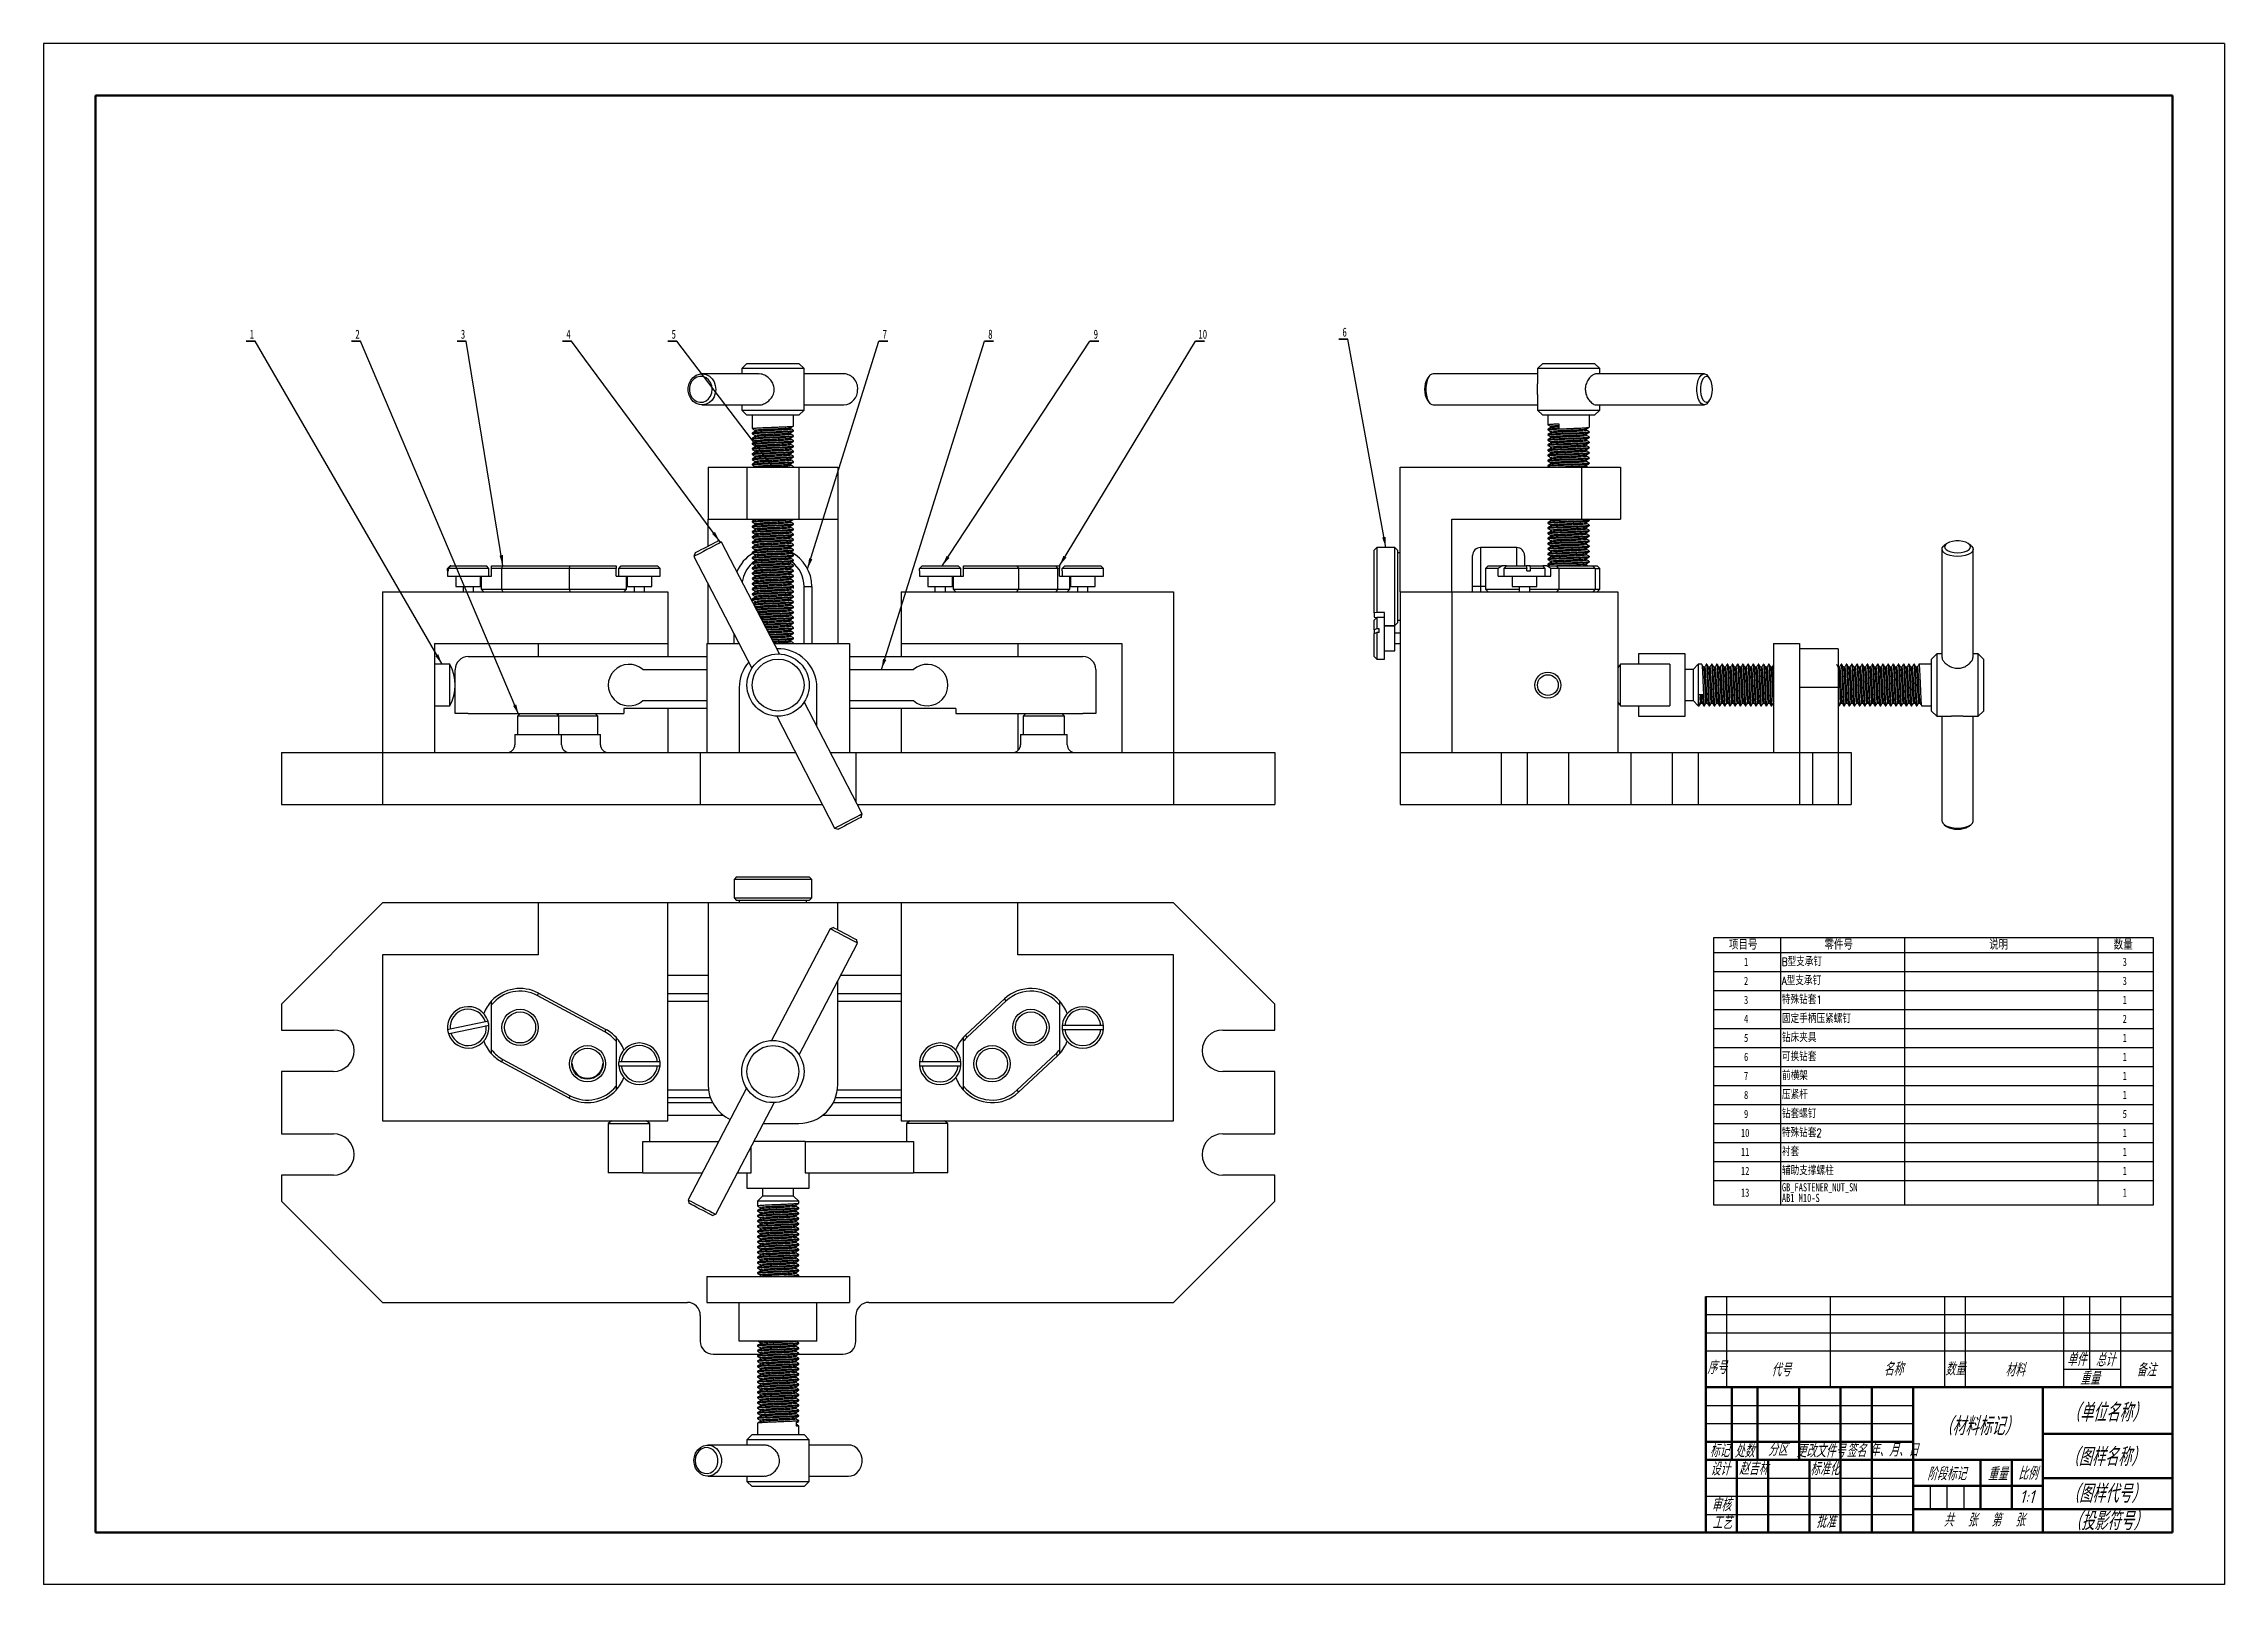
# Model space of a CAD drawing. Header units: millimetres. Extents: x 19 to 860, y 28 to 622.
import ezdxf

# ---------------------------------------------------------------- set-up
doc = ezdxf.new("R2010")
doc.units = ezdxf.units.MM
doc.layers.add('10', color=7, linetype='Continuous')
for name, color, linetype, lineweight in [('粗实线', 3, 'Continuous', 50), ('细实线', 7, 'Continuous', 25), ('细文本', 7, 'Continuous', 25)]:
    doc.layers.add(name, color=color, linetype=linetype, lineweight=lineweight)
doc.styles.add('SLDTEXTSTYLE4', font='TXT', dxfattribs={"width": 0.7})
doc.styles.add('SLDTEXTSTYLE5', font='TXT', dxfattribs={"width": 0.75, "bigfont": 'bigfont'})
doc.styles.add('SLDTEXTSTYLE6', font='TXT', dxfattribs={"width": 0.75})
doc.styles.get("Standard").update_dxf_attribs({"font": 'arial.ttf'})
doc.styles.add('长仿宋', font='gbeitc.shx', dxfattribs={"bigfont": 'gbcbig.shx'})
doc.dimstyles.new('SLDDIMSTYLE0', dxfattribs={"dimtxt": 0.18, "dimasz": 4.08, "dimexe": 0, "dimexo": 0.0625, "dimgap": 0, "dimtad": 0, "dimtih": 1, "dimtoh": 1, "dimdec": 0, "dimrnd": 1e-09, "dimzin": 0, "dimdsep": 46, "dimtxsty": 'Standard', "dimsah": 1, "dimcen": 0.09, "dimadec": 0, "dimazin": 0, "dimtfac": 4.08, "dimtdec": 0, "dimtofl": 0, "dimtmove": 0, "dimatfit": 3, "dimfxl": 1, "dimfrac": 2, "dimtolj": 1, "dimtzin": 0, "dimarcsym": 0})

msp = doc.modelspace()

# ---------------------------------------------------------------- texts
at = {"layer": '细文本', "style": '长仿宋'}
for s, height, p in [('序号', 5, (660.65, 108.87)), ('代号', 5, (685.34, 107.95)), ('名称', 5, (728.69, 108.26)), ('数量', 5, (752.45, 108.26)), ('材料', 5, (775.59, 107.95)), ('单件', 5, (799.34, 111.96)), ('重量', 5, (804.43, 104.71)), ('总计', 5, (810.45, 111.8)), ('备注', 5, (826.19, 107.95)), ('（材料标记）', 7, (750.01, 85.25)), ('（单位名称）', 7, (799.27, 90.51)), ('标记', 5, (661.59, 76.81)), ('处数', 5, (671.22, 76.67)), ('分区', 5, (684.05, 77.25)), ('更改文件号', 5, (695.04, 76.72)), ('签名', 5, (714.35, 76.81)), ('年、月、日', 5, (723.23, 77.05)), ('（图样名称）', 7, (798.8, 73.39)), ('设计', 5, (661.87, 69.76)), ('赵吉林', 5, (672.91, 69.97)), ('标准化', 5, (700.33, 69.83)), ('阶段标记', 5, (745.47, 67.88)), ('重量', 5, (768.87, 67.84)), ('比例', 5, (780.51, 68.04)), ('审核', 5, (662.27, 55.93)), ('1:1', 5, (781.09, 59.02)), ('（图样代号）', 7, (798.96, 59.23)), ('工艺', 5, (662.59, 49.07)), ('批准', 5, (702.61, 49.49)), ('共  张  第  张', 5, (751.83, 50.04)), ('（投影符号）', 7, (799.74, 48.65))]:
    msp.add_text(s, height=height, dxfattribs=at).set_placement(p)

# ---------------------------------------------------------------- blocks, each defined once
blk = doc.blocks.new('SW_NOTE_0')
at = {"layer": '10', "color": 0}
for p, q in [((-3.47, 0), (0, 0)), ((0, 0), (-3.47, 0)), ((-3.47, 0), (0, 0)), ((0, 0), (-3.47, 0)), ((-3.47, 0), (0, 0)), ((0, 0), (-3.47, 0))]:
    blk.add_line(p, q, dxfattribs=at)
at = {"layer": '10', "color": 0, "insert": (-1.19, 4.48), "char_height": 3.5, "attachment_point": 2, "style": 'SLDTEXTSTYLE4'}
blk.add_mtext('1', dxfattribs=at)
blk = doc.blocks.new('SW_NOTE_1')
at = {"layer": '10', "color": 0}
for p, q in [((-3.47, 0), (0, 0)), ((0, 0), (-3.47, 0)), ((-3.47, 0), (0, 0)), ((0, 0), (-3.47, 0)), ((-3.47, 0), (0, 0)), ((0, 0), (-3.47, 0))]:
    blk.add_line(p, q, dxfattribs=at)
at = {"layer": '10', "color": 0, "insert": (-1.19, 4.48), "char_height": 3.5, "attachment_point": 2, "style": 'SLDTEXTSTYLE4'}
blk.add_mtext('2', dxfattribs=at)
blk = doc.blocks.new('SW_NOTE_2')
at = {"layer": '10', "color": 0}
for p, q in [((-3.47, 0), (0, 0)), ((0, 0), (-3.47, 0)), ((-3.47, 0), (0, 0)), ((0, 0), (-3.47, 0)), ((-3.47, 0), (0, 0)), ((0, 0), (-3.47, 0))]:
    blk.add_line(p, q, dxfattribs=at)
at = {"layer": '10', "color": 0, "insert": (-1.19, 4.48), "char_height": 3.5, "attachment_point": 2, "style": 'SLDTEXTSTYLE4'}
blk.add_mtext('3', dxfattribs=at)
blk = doc.blocks.new('SW_NOTE_3')
at = {"layer": '10', "color": 0}
for p, q in [((-3.47, 0), (0, 0)), ((0, 0), (-3.47, 0)), ((-3.47, 0), (0, 0)), ((0, 0), (-3.47, 0)), ((-3.47, 0), (0, 0)), ((0, 0), (-3.47, 0))]:
    blk.add_line(p, q, dxfattribs=at)
at = {"layer": '10', "color": 0, "insert": (-1.19, 4.48), "char_height": 3.5, "attachment_point": 2, "style": 'SLDTEXTSTYLE4'}
blk.add_mtext('4', dxfattribs=at)
blk = doc.blocks.new('SW_NOTE_4')
at = {"layer": '10', "color": 0}
for p, q in [((-3.47, 0), (0, 0)), ((0, 0), (-3.47, 0)), ((-3.47, 0), (0, 0)), ((0, 0), (-3.47, 0)), ((-3.47, 0), (0, 0)), ((0, 0), (-3.47, 0))]:
    blk.add_line(p, q, dxfattribs=at)
at = {"layer": '10', "color": 0, "insert": (-1.19, 4.48), "char_height": 3.5, "attachment_point": 2, "style": 'SLDTEXTSTYLE4'}
blk.add_mtext('5', dxfattribs=at)
blk = doc.blocks.new('SW_NOTE_5')
at = {"layer": '10', "color": 0}
for p, q in [((0, 0), (3.47, 0)), ((3.47, 0), (0, 0)), ((0, 0), (3.47, 0)), ((3.47, 0), (0, 0)), ((0, 0), (3.47, 0)), ((3.47, 0), (0, 0))]:
    blk.add_line(p, q, dxfattribs=at)
at = {"layer": '10', "color": 0, "insert": (2.28, 4.48), "char_height": 3.5, "attachment_point": 2, "style": 'SLDTEXTSTYLE4'}
blk.add_mtext('7', dxfattribs=at)
blk = doc.blocks.new('SW_NOTE_6')
at = {"layer": '10', "color": 0}
for p, q in [((0, 0), (3.47, 0)), ((3.47, 0), (0, 0)), ((0, 0), (3.47, 0)), ((3.47, 0), (0, 0)), ((0, 0), (3.47, 0)), ((3.47, 0), (0, 0))]:
    blk.add_line(p, q, dxfattribs=at)
at = {"layer": '10', "color": 0, "insert": (2.28, 4.48), "char_height": 3.5, "attachment_point": 2, "style": 'SLDTEXTSTYLE4'}
blk.add_mtext('8', dxfattribs=at)
blk = doc.blocks.new('SW_NOTE_7')
at = {"layer": '10', "color": 0}
for p, q in [((0, 0), (3.47, 0)), ((3.47, 0), (0, 0)), ((0, 0), (3.47, 0)), ((3.47, 0), (0, 0)), ((0, 0), (3.47, 0)), ((3.47, 0), (0, 0))]:
    blk.add_line(p, q, dxfattribs=at)
at = {"layer": '10', "color": 0, "insert": (2.28, 4.48), "char_height": 3.5, "attachment_point": 2, "style": 'SLDTEXTSTYLE4'}
blk.add_mtext('9', dxfattribs=at)
blk = doc.blocks.new('SW_NOTE_8')
at = {"layer": '10', "color": 0}
for p, q in [((0, 0), (3.47, 0)), ((3.47, 0), (0, 0)), ((0, 0), (3.47, 0)), ((3.47, 0), (0, 0)), ((0, 0), (3.47, 0)), ((3.47, 0), (0, 0))]:
    blk.add_line(p, q, dxfattribs=at)
at = {"layer": '10', "color": 0, "insert": (2.82, 4.48), "char_height": 3.5, "attachment_point": 2, "style": 'SLDTEXTSTYLE4'}
blk.add_mtext('10', dxfattribs=at)
blk = doc.blocks.new('SW_NOTE_9')
at = {"layer": '10', "color": 0}
for p, q in [((-3.47, 0), (0, 0)), ((0, 0), (-3.47, 0)), ((-3.47, 0), (0, 0)), ((0, 0), (-3.47, 0)), ((-3.47, 0), (0, 0)), ((0, 0), (-3.47, 0))]:
    blk.add_line(p, q, dxfattribs=at)
at = {"layer": '10', "color": 0, "insert": (-1.19, 4.48), "char_height": 3.5, "attachment_point": 2, "style": 'SLDTEXTSTYLE4'}
blk.add_mtext('6', dxfattribs=at)
blk = doc.blocks.new('SW_TABLEANNOTATION_0')
at = {"layer": '10', "color": 0}
for p, q in [((0, 0), (0, -102.99)), ((169.69, 0), (0, 0)), ((25.88, 0), (25.88, -5.66)), ((73.63, 0), (73.63, -5.66)), ((148.26, 0), (148.26, -5.66)), ((169.69, -102.99), (169.69, 0)), ((0, -5.66), (169.69, -5.66)), ((25.88, -5.66), (25.88, -102.99)), ((73.63, -5.66), (73.63, -102.99)), ((148.26, -5.66), (148.26, -102.99)), ((0, -12.99), (169.69, -12.99)), ((0, -20.31), (169.69, -20.31)), ((0, -27.64), (169.69, -27.64)), ((0, -34.97), (169.69, -34.97)), ((0, -42.29), (169.69, -42.29)), ((0, -49.62), (169.69, -49.62)), ((0, -56.95), (169.69, -56.95)), ((0, -64.28), (169.69, -64.28)), ((0, -71.6), (169.69, -71.6)), ((0, -78.93), (169.69, -78.93)), ((0, -86.26), (169.69, -86.26)), ((0, -93.58), (169.69, -93.58)), ((0, -102.99), (169.69, -102.99))]:
    blk.add_line(p, q, dxfattribs=at)
at = {"layer": '10', "color": 0, "attachment_point": 1}
for s, insert, char_height, style in [('项目号', (5.94, -1.01), 3.5, 'SLDTEXTSTYLE5'), ('1', (11.77, -7.69), 3.17, 'SLDTEXTSTYLE6'), ('B型支承钉', (26.38, -7.69), 3.175, 'SLDTEXTSTYLE5'), ('零件号', (42.76, -1.01), 3.5, 'SLDTEXTSTYLE5'), ('说明', (106.28, -1.01), 3.5, 'SLDTEXTSTYLE5'), ('数量', (154.31, -1.01), 3.5, 'SLDTEXTSTYLE5'), ('3', (157.8, -7.69), 3.17, 'SLDTEXTSTYLE6'), ('2', (11.77, -15.01), 3.17, 'SLDTEXTSTYLE6'), ('A型支承钉', (26.38, -15.01), 3.175, 'SLDTEXTSTYLE5'), ('3', (157.8, -15.01), 3.17, 'SLDTEXTSTYLE6'), ('3', (11.77, -22.34), 3.17, 'SLDTEXTSTYLE6'), ('特殊钻套1', (26.38, -22.34), 3.175, 'SLDTEXTSTYLE5'), ('1', (157.8, -22.34), 3.17, 'SLDTEXTSTYLE6'), ('4', (11.77, -29.67), 3.17, 'SLDTEXTSTYLE6'), ('固定手柄压紧螺钉', (26.38, -29.67), 3.175, 'SLDTEXTSTYLE5'), ('2', (157.8, -29.67), 3.17, 'SLDTEXTSTYLE6'), ('5', (11.77, -36.99), 3.17, 'SLDTEXTSTYLE6'), ('钻床夹具', (26.38, -36.99), 3.175, 'SLDTEXTSTYLE5'), ('1', (157.8, -36.99), 3.17, 'SLDTEXTSTYLE6'), ('6', (11.77, -44.32), 3.17, 'SLDTEXTSTYLE6'), ('可换钻套', (26.38, -44.32), 3.175, 'SLDTEXTSTYLE5'), ('1', (157.8, -44.32), 3.17, 'SLDTEXTSTYLE6'), ('7', (11.77, -51.65), 3.17, 'SLDTEXTSTYLE6'), ('压紧杆', (26.38, -58.97), 3.175, 'SLDTEXTSTYLE5'), ('前横架', (26.38, -51.65), 3.175, 'SLDTEXTSTYLE5'), ('1', (157.8, -51.65), 3.17, 'SLDTEXTSTYLE6'), ('8', (11.77, -58.97), 3.17, 'SLDTEXTSTYLE6'), ('9', (11.77, -66.3), 3.17, 'SLDTEXTSTYLE6'), ('钻套螺钉', (26.38, -66.3), 3.175, 'SLDTEXTSTYLE5'), ('5', (157.8, -66.3), 3.17, 'SLDTEXTSTYLE6'), ('1', (157.8, -58.97), 3.17, 'SLDTEXTSTYLE6'), ('10', (10.59, -73.63), 3.175, 'SLDTEXTSTYLE6'), ('特殊钻套2', (26.38, -73.63), 3.175, 'SLDTEXTSTYLE5'), ('1', (157.8, -73.63), 3.17, 'SLDTEXTSTYLE6'), ('11', (10.59, -80.95), 3.175, 'SLDTEXTSTYLE6'), ('衬套', (26.38, -80.95), 3.175, 'SLDTEXTSTYLE5'), ('1', (157.8, -80.95), 3.17, 'SLDTEXTSTYLE6'), ('12', (10.59, -88.28), 3.175, 'SLDTEXTSTYLE6'), ('辅助支撑螺柱', (26.38, -88.28), 3.175, 'SLDTEXTSTYLE5'), ('1', (157.8, -88.28), 3.17, 'SLDTEXTSTYLE6'), ('13', (10.59, -96.65), 3.175, 'SLDTEXTSTYLE6'), ('AB1 M10-S', (26.38, -98.7), 3.175, 'SLDTEXTSTYLE6'), ('GB_FASTENER_NUT_SN', (26.38, -94.6), 3.175, 'SLDTEXTSTYLE6'), ('1', (157.8, -96.65), 3.17, 'SLDTEXTSTYLE6')]:
    blk.add_mtext(s, dxfattribs=dict(at, insert=insert, char_height=char_height, style=style))

# ---------------------------------------------------------------- linework, layer by layer
at = {"color": 7, "linetype": 'Continuous', "lineweight": 25}
for p, q in [((290.34, 498.45), (288.34, 496.45)), ((288.34, 496.45), (288.34, 494.45)), ((310.97, 496.45), (288.34, 496.45)), ((290.34, 498.45), (309.2, 498.45)), ((309.2, 498.45), (310.34, 498.45)), ((312.34, 496.45), (310.34, 498.45)), ((312.34, 496.45), (310.97, 496.45)), ((312.34, 480.45), (312.34, 496.45)), ((597.19, 498.45), (595.19, 496.45)), ((595.19, 496.45), (595.19, 490.58)), ((619.19, 496.45), (595.19, 496.45)), ((597.19, 498.45), (617.19, 498.45)), ((619.19, 496.45), (617.19, 498.45)), ((619.19, 494.45), (619.19, 496.45)), ((294.79, 494.45), (272.98, 494.45)), ((327.71, 494.45), (312.34, 494.45)), ((553.47, 493.56), (552.82, 492.71)), ((595.19, 494.45), (554.92, 494.45)), ((659.46, 494.45), (617.79, 494.45)), ((661.56, 492.71), (660.92, 493.56)), ((272.98, 482.45), (294.79, 482.45)), ((288.34, 482.45), (288.34, 480.45)), ((288.34, 480.45), (290.34, 478.45)), ((288.34, 480.45), (312.34, 480.45)), ((310.34, 478.45), (312.34, 480.45)), ((312.34, 482.45), (327.71, 482.45)), ((552.82, 484.19), (553.47, 483.34)), ((554.92, 482.45), (595.19, 482.45)), ((595.19, 486.45), (595.19, 480.45)), ((595.19, 480.45), (597.19, 478.45)), ((595.19, 480.45), (601.63, 480.45)), ((601.63, 480.45), (619.19, 480.45)), ((617.19, 478.45), (619.19, 480.45)), ((617.8, 482.45), (659.46, 482.45)), ((619.19, 480.45), (619.19, 482.45)), ((660.92, 483.34), (661.56, 484.19)), ((310.34, 478.45), (290.34, 478.45)), ((292.34, 478.45), (292.34, 473.35)), ((292.34, 471.6), (292.34, 471.35)), ((293.42, 472.73), (293.42, 472.24)), ((307.26, 473.22), (307.26, 473.72)), ((307.26, 471.22), (307.26, 471.72)), ((308.3, 472.64), (308.2, 472.65)), ((308.34, 474.35), (308.34, 478.45)), ((308.34, 472.35), (308.34, 472.6)), ((602.55, 478.45), (597.19, 478.45)), ((599.19, 478.45), (599.19, 474.85)), ((599.19, 473.1), (599.19, 472.85)), ((599.19, 471.1), (599.19, 470.85)), ((600.27, 474.23), (600.27, 473.74)), ((600.27, 472.23), (600.27, 471.74)), ((617.19, 478.45), (602.55, 478.45)), ((603.48, 475.2), (603.48, 473.45)), ((614.11, 472.73), (614.11, 473.22)), ((614.11, 470.73), (614.11, 471.22)), ((615.19, 473.85), (615.19, 478.45)), ((615.19, 471.85), (615.19, 472.1)), ((292.34, 469.6), (292.34, 469.35)), ((292.34, 467.6), (292.34, 467.35)), ((292.34, 465.6), (292.34, 465.35)), ((292.34, 463.6), (292.34, 463.35)), ((293.42, 470.73), (293.42, 470.24)), ((293.42, 468.73), (293.42, 468.24)), ((293.42, 466.73), (293.42, 466.24)), ((293.42, 464.73), (293.42, 464.24)), ((293.42, 462.73), (293.42, 462.24)), ((307.26, 469.22), (307.26, 469.72)), ((307.26, 467.22), (307.26, 467.72)), ((307.26, 465.22), (307.26, 465.72)), ((307.26, 463.22), (307.26, 463.72)), ((308.3, 470.64), (308.2, 470.65)), ((308.3, 468.64), (308.2, 468.65)), ((308.3, 466.64), (308.2, 466.65)), ((308.3, 464.64), (308.2, 464.65)), ((308.3, 462.64), (308.2, 462.65)), ((308.34, 470.35), (308.34, 470.6)), ((308.34, 468.35), (308.34, 468.6)), ((308.34, 466.35), (308.34, 466.6)), ((308.34, 464.35), (308.34, 464.6)), ((308.34, 462.35), (308.34, 462.6)), ((599.19, 469.1), (599.19, 468.85)), ((599.19, 467.1), (599.19, 466.85)), ((599.19, 465.1), (599.19, 464.85)), ((599.19, 463.1), (599.19, 462.85)), ((600.27, 470.23), (600.27, 469.74)), ((600.27, 468.23), (600.27, 467.74)), ((600.27, 466.23), (600.27, 465.74)), ((600.27, 464.23), (600.27, 463.74)), ((614.11, 468.73), (614.11, 469.22)), ((614.11, 466.73), (614.11, 467.22)), ((614.11, 464.73), (614.11, 465.22)), ((614.11, 462.73), (614.11, 463.22)), ((615.19, 469.85), (615.19, 470.1)), ((615.19, 467.85), (615.19, 468.1)), ((615.19, 465.85), (615.19, 466.1)), ((615.19, 463.85), (615.19, 464.1)), ((275.34, 458.45), (275.34, 438.45)), ((275.34, 458.45), (290.34, 458.45)), ((290.34, 458.45), (290.34, 438.45)), ((290.34, 458.45), (310.34, 458.45)), ((292.34, 461.6), (292.34, 461.35)), ((292.34, 459.6), (292.34, 459.35)), ((293.42, 460.73), (293.42, 460.24)), ((293.42, 458.73), (293.42, 458.45)), ((307.26, 461.22), (307.26, 461.72)), ((307.26, 459.22), (307.26, 459.72)), ((308.3, 460.64), (308.2, 460.65)), ((308.3, 458.64), (308.2, 458.65)), ((308.34, 460.35), (308.34, 460.6)), ((308.34, 458.45), (308.34, 458.6)), ((310.34, 458.45), (310.34, 438.45)), ((310.34, 458.45), (325.34, 458.45)), ((325.34, 458.45), (325.34, 438.45)), ((542.19, 458.45), (612.19, 458.45)), ((542.19, 410.45), (542.19, 458.45)), ((599.19, 461.1), (599.19, 460.85)), ((599.19, 459.1), (599.19, 458.85)), ((600.27, 462.23), (600.27, 461.74)), ((600.27, 460.23), (600.27, 459.74)), ((612.19, 458.45), (612.19, 438.45)), ((612.19, 458.45), (627.19, 458.45)), ((614.11, 460.73), (614.11, 461.22)), ((614.11, 458.73), (614.11, 459.22)), ((614.61, 458.45), (614.11, 458.74)), ((615.19, 461.85), (615.19, 462.1)), ((615.19, 459.85), (615.19, 460.1)), ((627.19, 458.45), (627.19, 438.45)), ((275.34, 438.45), (290.34, 438.45)), ((275.34, 428.04), (275.34, 438.45)), ((290.34, 438.45), (310.34, 438.45)), ((292.34, 437.6), (292.34, 437.35)), ((293.42, 438.45), (293.42, 438.24)), ((307.26, 437.22), (307.26, 437.72)), ((308.34, 438.35), (308.34, 438.45)), ((310.34, 438.45), (325.34, 438.45)), ((325.34, 438.45), (325.34, 390.45)), ((562.19, 438.45), (612.19, 438.45)), ((562.19, 410.45), (562.19, 438.45)), ((599.87, 438.45), (600.27, 438.22)), ((600.27, 438.23), (600.27, 437.74)), ((612.19, 438.45), (627.19, 438.45)), ((615.19, 437.85), (615.19, 438.1)), ((280.54, 429.6), (279.19, 430.03)), ((302.89, 386.44), (280.54, 429.6)), ((292.34, 435.6), (292.34, 435.35)), ((292.34, 433.6), (292.34, 433.35)), ((292.34, 431.6), (292.34, 431.35)), ((292.34, 429.6), (292.34, 429.35)), ((293.42, 436.73), (293.42, 436.24)), ((293.42, 434.73), (293.42, 434.24)), ((293.42, 432.73), (293.42, 432.24)), ((293.42, 430.73), (293.42, 430.24)), ((307.26, 435.22), (307.26, 435.72)), ((307.26, 433.22), (307.26, 433.72)), ((307.26, 431.22), (307.26, 431.72)), ((307.26, 429.22), (307.26, 429.72)), ((308.3, 436.64), (308.2, 436.65)), ((308.3, 434.64), (308.2, 434.65)), ((308.3, 432.64), (308.2, 432.65)), ((308.3, 430.64), (308.2, 430.65)), ((308.34, 436.35), (308.34, 436.6)), ((308.34, 434.35), (308.34, 434.6)), ((308.34, 432.35), (308.34, 432.6)), ((308.34, 430.35), (308.34, 430.6)), ((599.19, 437.1), (599.19, 436.85)), ((599.19, 435.1), (599.19, 434.85)), ((599.19, 433.1), (599.19, 432.85)), ((599.19, 431.1), (599.19, 430.85)), ((599.19, 429.1), (599.19, 428.85)), ((600.27, 436.23), (600.27, 435.74)), ((600.27, 434.23), (600.27, 433.74)), ((600.27, 432.23), (600.27, 431.74)), ((600.27, 430.23), (600.27, 429.74)), ((614.11, 436.73), (614.11, 437.22)), ((614.11, 434.73), (614.11, 435.22)), ((614.11, 432.73), (614.11, 433.22)), ((614.11, 430.73), (614.11, 431.22)), ((614.11, 428.73), (614.11, 429.22)), ((615.19, 435.85), (615.19, 436.1)), ((615.19, 433.85), (615.19, 434.1)), ((615.19, 431.85), (615.19, 432.1)), ((615.19, 429.85), (615.19, 430.1)), ((752.91, 428.92), (752.06, 428.27)), ((762.32, 428.27), (761.47, 428.92)), ((270.31, 425.43), (269.88, 424.08)), ((269.88, 424.08), (292.22, 380.96)), ((292.34, 427.6), (292.34, 427.35)), ((292.34, 425.6), (292.34, 425.35)), ((292.34, 423.6), (292.34, 423.35)), ((292.34, 421.6), (292.34, 421.35)), ((293.42, 428.73), (293.42, 428.24)), ((293.42, 426.73), (293.42, 426.24)), ((293.42, 424.73), (293.42, 424.24)), ((293.42, 422.73), (293.42, 422.24)), ((293.42, 420.73), (293.42, 420.24)), ((307.26, 427.22), (307.26, 427.72)), ((307.26, 425.22), (307.26, 425.72)), ((307.26, 423.22), (307.26, 423.72)), ((307.26, 421.22), (307.26, 421.72)), ((308.3, 428.64), (308.2, 428.65)), ((308.3, 426.64), (308.2, 426.65)), ((308.3, 424.64), (308.2, 424.65)), ((308.3, 422.64), (308.2, 422.65)), ((308.3, 420.64), (308.2, 420.65)), ((308.34, 428.35), (308.34, 428.6)), ((308.34, 426.35), (308.34, 426.6)), ((308.34, 424.35), (308.34, 424.6)), ((308.34, 422.35), (308.34, 422.6)), ((308.34, 420.35), (308.34, 420.6)), ((533.19, 427.45), (532.19, 426.45)), ((532.19, 402.33), (532.19, 426.45)), ((540.19, 427.45), (533.19, 427.45)), ((533.19, 427.45), (533.19, 402.48)), ((541.19, 426.45), (540.19, 427.45)), ((540.19, 413.88), (540.19, 427.45)), ((541.19, 426.45), (541.19, 413.79)), ((542.19, 425.45), (541.19, 425.45)), ((570.19, 412.45), (570.19, 424.45)), ((587.19, 427.45), (573.19, 427.45)), ((590.19, 424.45), (590.19, 420.45)), ((599.19, 427.1), (599.19, 426.85)), ((599.19, 425.1), (599.19, 424.85)), ((599.19, 423.1), (599.19, 422.85)), ((599.19, 421.1), (599.19, 420.85)), ((600.27, 428.23), (600.27, 427.74)), ((600.27, 426.23), (600.27, 425.74)), ((600.27, 424.23), (600.27, 423.74)), ((600.27, 422.23), (600.27, 421.74)), ((614.11, 426.73), (614.11, 427.22)), ((614.11, 424.73), (614.11, 425.22)), ((614.11, 422.73), (614.11, 423.22)), ((614.11, 420.73), (614.11, 421.22)), ((614.61, 420.45), (614.11, 420.74)), ((615.19, 427.85), (615.19, 428.1)), ((615.19, 425.85), (615.19, 426.1)), ((615.19, 423.85), (615.19, 424.1)), ((615.19, 421.85), (615.19, 422.1)), ((751.19, 426.84), (751.19, 385.08)), ((763.19, 385.07), (763.19, 426.84)), ((175.84, 420.45), (174.84, 419.45)), ((174.84, 419.45), (174.84, 416.45)), ((174.89, 419.45), (174.84, 419.45)), ((174.84, 416.45), (184.47, 416.45)), ((174.89, 418.45), (174.89, 419.45)), ((174.89, 418.45), (175.2, 418.45)), ((175.2, 419.45), (176.18, 420.45)), ((175.2, 418.45), (175.2, 419.45)), ((190.84, 419.45), (175.2, 419.45)), ((175.84, 420.45), (175.88, 420.45)), ((176.18, 420.45), (175.88, 420.45)), ((176.18, 420.45), (189.84, 420.45)), ((178.09, 416.45), (178.09, 412.45)), ((178.09, 412.45), (183.81, 412.45)), ((180.84, 412.45), (180.84, 410.45)), ((183.81, 412.45), (187.59, 412.45)), ((184.47, 416.45), (188.82, 416.45)), ((184.84, 410.45), (184.84, 412.45)), ((187.59, 412.45), (187.59, 416.45)), ((187.84, 416.45), (187.84, 411.45)), ((188.82, 416.45), (191.84, 416.45)), ((190.84, 419.45), (189.84, 420.45)), ((190.84, 416.45), (190.84, 419.45)), ((191.84, 419.45), (191.84, 420.45)), ((191.84, 420.45), (196.2, 420.45)), ((191.84, 416.45), (191.84, 419.45)), ((195.73, 419.45), (191.84, 419.45)), ((195.73, 419.45), (196.2, 420.45)), ((221.73, 419.45), (195.73, 419.45)), ((195.73, 419.45), (195.73, 411.45)), ((196.2, 420.45), (222.2, 420.45)), ((221.73, 419.45), (222.2, 420.45)), ((239.84, 419.45), (221.73, 419.45)), ((221.73, 419.45), (221.73, 411.45)), ((222.2, 420.45), (239.84, 420.45)), ((239.84, 420.45), (239.84, 419.45)), ((239.84, 416.45), (239.84, 419.45)), ((239.84, 416.45), (242.87, 416.45)), ((240.84, 418.45), (240.84, 416.45)), ((240.84, 418.45), (240.88, 418.45)), ((240.88, 419.45), (241.88, 420.45)), ((256.81, 419.45), (240.88, 419.45)), ((240.88, 418.45), (240.88, 419.45)), ((241.88, 420.45), (255.8, 420.45)), ((242.87, 416.45), (248.84, 416.45)), ((243.84, 411.45), (243.84, 416.45)), ((244.09, 416.45), (244.09, 412.45)), ((244.09, 412.45), (248.84, 412.45)), ((246.84, 412.45), (246.84, 410.45)), ((248.84, 416.45), (256.84, 416.45)), ((248.84, 412.45), (253.59, 412.45)), ((250.84, 410.45), (250.84, 412.45)), ((253.59, 412.45), (253.59, 416.45)), ((255.8, 420.45), (256.81, 419.45)), ((256.81, 418.45), (256.81, 419.45)), ((256.81, 418.45), (256.84, 418.45)), ((256.84, 416.45), (256.84, 418.45)), ((275.34, 390.45), (275.34, 413.54)), ((292.34, 419.6), (292.34, 419.35)), ((292.34, 417.6), (292.34, 417.35)), ((292.34, 415.6), (292.34, 415.35)), ((292.34, 413.6), (292.34, 413.35)), ((293.42, 418.73), (293.42, 418.24)), ((293.42, 416.73), (293.42, 416.24)), ((293.42, 414.73), (293.42, 414.24)), ((293.42, 412.73), (293.42, 412.24)), ((307.26, 419.22), (307.26, 419.72)), ((307.26, 417.22), (307.26, 417.72)), ((307.26, 415.22), (307.26, 415.72)), ((307.26, 413.22), (307.26, 413.72)), ((308.3, 418.64), (308.2, 418.65)), ((308.3, 416.64), (308.2, 416.65)), ((308.3, 414.64), (308.2, 414.65)), ((308.3, 412.64), (308.2, 412.65)), ((308.31, 411.69), (308.34, 412.39)), ((308.34, 418.35), (308.34, 418.6)), ((308.34, 416.35), (308.34, 416.6)), ((308.34, 414.35), (308.34, 414.6)), ((308.34, 412.35), (308.34, 412.6)), ((312.34, 412.45), (315.34, 412.45)), ((315.34, 412.45), (315.34, 390.45)), ((356.84, 418.45), (356.84, 416.45)), ((356.84, 418.45), (356.88, 418.45)), ((356.84, 416.45), (364.84, 416.45)), ((356.88, 419.45), (357.88, 420.45)), ((372.81, 419.45), (356.88, 419.45)), ((356.88, 418.45), (356.88, 419.45)), ((357.88, 420.45), (371.8, 420.45)), ((360.09, 416.45), (360.09, 412.45)), ((360.09, 412.45), (364.84, 412.45)), ((362.84, 412.45), (362.84, 410.45)), ((364.84, 416.45), (370.82, 416.45)), ((364.84, 412.45), (369.59, 412.45)), ((366.84, 410.45), (366.84, 412.45)), ((369.59, 412.45), (369.59, 416.45)), ((369.84, 416.45), (369.84, 411.45)), ((370.82, 416.45), (373.84, 416.45)), ((371.8, 420.45), (372.81, 419.45)), ((372.81, 418.45), (372.81, 419.45)), ((372.81, 418.45), (372.84, 418.45)), ((372.84, 416.45), (372.84, 418.45)), ((373.84, 420.45), (394.39, 420.45)), ((373.84, 419.45), (373.84, 420.45)), ((395.08, 419.45), (373.84, 419.45)), ((373.84, 416.45), (373.84, 419.45)), ((394.39, 420.45), (395.08, 419.45)), ((394.39, 420.45), (409.39, 420.45)), ((395.08, 419.45), (395.08, 411.45)), ((410.08, 419.45), (395.08, 419.45)), ((409.39, 420.45), (410.08, 419.45)), ((409.39, 420.45), (410.84, 420.45)), ((410.08, 419.45), (410.08, 411.45)), ((410.84, 419.45), (410.08, 419.45)), ((410.84, 420.45), (410.84, 419.45)), ((410.84, 416.45), (410.84, 419.45)), ((410.84, 416.45), (413.87, 416.45)), ((411.84, 418.45), (411.84, 416.45)), ((411.84, 418.45), (411.88, 418.45)), ((411.88, 419.45), (412.88, 420.45)), ((411.88, 418.45), (411.88, 419.45)), ((427.81, 419.45), (411.88, 419.45)), ((412.88, 420.45), (426.8, 420.45)), ((413.87, 416.45), (419.84, 416.45)), ((414.84, 411.45), (414.84, 416.45)), ((415.09, 416.45), (415.09, 412.45)), ((415.09, 412.45), (419.84, 412.45)), ((417.84, 412.45), (417.84, 410.45)), ((419.84, 416.45), (427.84, 416.45)), ((419.84, 412.45), (424.59, 412.45)), ((421.84, 410.45), (421.84, 412.45)), ((424.59, 412.45), (424.59, 416.45)), ((426.8, 420.45), (427.81, 419.45)), ((427.81, 418.45), (427.81, 419.45)), ((427.81, 418.45), (427.84, 418.45)), ((427.84, 416.45), (427.84, 418.45)), ((540.19, 397.45), (540.19, 413.88)), ((541.19, 413.79), (541.19, 398.45)), ((573.19, 412.45), (570.19, 412.45)), ((570.19, 410.45), (570.19, 412.45)), ((576.19, 420.45), (575.19, 419.45)), ((575.19, 419.45), (575.19, 411.45)), ((579.99, 419.45), (575.19, 419.45)), ((576.19, 420.45), (581.53, 420.45)), ((581.53, 420.45), (579.99, 419.45)), ((579.99, 416.45), (579.99, 419.45)), ((579.99, 416.45), (582.19, 416.45)), ((583.19, 420.45), (581.53, 420.45)), ((583.19, 420.45), (582.19, 419.45)), ((582.19, 419.45), (582.19, 416.45)), ((591.08, 419.45), (582.19, 419.45)), ((582.19, 416.45), (598.19, 416.45)), ((583.19, 420.45), (590.88, 420.45)), ((585.44, 416.45), (585.44, 412.45)), ((585.44, 412.45), (594.94, 412.45)), ((588.19, 412.45), (588.19, 410.45)), ((590.88, 420.45), (591.08, 419.45)), ((592.34, 420.45), (590.88, 420.45)), ((591.08, 418.45), (591.08, 419.45)), ((591.08, 418.45), (592.55, 418.45)), ((592.19, 410.45), (592.19, 412.45)), ((592.34, 420.45), (597.19, 420.45)), ((592.55, 419.45), (592.34, 420.45)), ((592.55, 418.45), (592.55, 419.45)), ((598.19, 419.45), (592.55, 419.45)), ((594.94, 412.45), (594.94, 416.45)), ((598.19, 419.45), (597.19, 420.45)), ((598.85, 420.45), (597.19, 420.45)), ((598.19, 416.45), (598.19, 419.45)), ((598.19, 416.45), (600.39, 416.45)), ((600.39, 419.45), (598.85, 420.45)), ((598.85, 420.45), (602.52, 420.45)), ((600.39, 416.45), (600.39, 419.45)), ((603.4, 419.45), (600.39, 419.45)), ((603.4, 419.45), (602.52, 420.45)), ((602.52, 420.45), (616.52, 420.45)), ((603.4, 419.45), (603.4, 411.45)), ((617.4, 419.45), (603.4, 419.45)), ((617.4, 419.45), (616.52, 420.45)), ((616.52, 420.45), (618.19, 420.45)), ((617.4, 419.45), (617.4, 411.45)), ((617.4, 419.45), (619.19, 419.45)), ((619.19, 419.45), (618.19, 420.45)), ((619.19, 411.45), (619.19, 419.45)), ((149.84, 410.45), (259.84, 410.45)), ((149.84, 410.45), (149.84, 348.45)), ((187.84, 411.45), (188.84, 410.45)), ((187.84, 411.45), (195.73, 411.45)), ((195.73, 411.45), (221.73, 411.45)), ((195.73, 411.45), (196.2, 410.45)), ((221.73, 411.45), (243.84, 411.45)), ((221.73, 411.45), (222.2, 410.45)), ((242.84, 410.45), (243.84, 411.45)), ((259.84, 410.45), (259.84, 390.45)), ((292.34, 411.6), (292.34, 411.35)), ((292.34, 409.6), (292.34, 409.35)), ((292.34, 407.6), (292.34, 407.35)), ((293.42, 410.73), (293.42, 410.24)), ((293.42, 408.73), (293.42, 408.24)), ((293.42, 406.73), (293.42, 406.24)), ((293.42, 404.73), (293.42, 404.72)), ((307.26, 411.22), (307.26, 411.72)), ((307.26, 409.22), (307.26, 409.72)), ((307.26, 407.22), (307.26, 407.72)), ((307.26, 405.22), (307.26, 405.72)), ((307.26, 403.22), (307.26, 403.72)), ((308.3, 410.64), (308.2, 410.65)), ((308.3, 408.64), (308.2, 408.65)), ((308.3, 406.64), (308.2, 406.65)), ((308.3, 404.64), (308.2, 404.65)), ((308.34, 410.35), (308.34, 410.6)), ((308.34, 408.35), (308.34, 408.6)), ((308.34, 406.35), (308.34, 406.6)), ((308.34, 404.35), (308.34, 404.6)), ((349.84, 410.45), (349.84, 390.45)), ((349.84, 410.45), (454.84, 410.45)), ((369.84, 411.45), (370.84, 410.45)), ((369.84, 411.45), (395.08, 411.45)), ((394.39, 410.45), (395.08, 411.45)), ((395.08, 411.45), (410.08, 411.45)), ((410.08, 411.45), (409.39, 410.45)), ((410.08, 411.45), (414.84, 411.45)), ((413.84, 410.45), (414.84, 411.45)), ((454.84, 410.45), (454.84, 348.45)), ((542.19, 410.45), (562.19, 410.45)), ((542.19, 410.45), (542.19, 348.45)), ((562.19, 410.45), (562.19, 348.45)), ((562.19, 410.45), (626.19, 410.45)), ((575.19, 411.45), (576.19, 410.45)), ((575.19, 411.45), (588.19, 411.45)), ((592.19, 411.45), (603.4, 411.45)), ((603.4, 411.45), (602.52, 410.45)), ((603.4, 411.45), (617.4, 411.45)), ((617.4, 411.45), (616.52, 410.45)), ((617.4, 411.45), (619.19, 411.45)), ((618.19, 410.45), (619.19, 411.45)), ((626.19, 410.45), (626.19, 348.45)), ((307.26, 401.22), (307.26, 401.72)), ((307.26, 399.22), (307.26, 399.72)), ((307.26, 397.22), (307.26, 397.72)), ((307.26, 395.22), (307.26, 395.72)), ((308.3, 402.64), (308.2, 402.65)), ((308.3, 400.64), (308.2, 400.65)), ((308.3, 398.64), (308.2, 398.65)), ((308.3, 396.64), (308.2, 396.65)), ((308.34, 402.35), (308.34, 402.6)), ((308.34, 400.35), (308.34, 400.6)), ((308.34, 398.35), (308.34, 398.6)), ((308.34, 396.35), (308.34, 396.6)), ((533.19, 402.48), (532.19, 402.33)), ((532.19, 402.33), (532.19, 400.67)), ((532.19, 400.67), (533.19, 400.53)), ((533.19, 400.45), (532.19, 399.45)), ((532.19, 395.73), (532.19, 399.45)), ((533.19, 396.1), (532.19, 395.73)), ((532.19, 395.73), (532.19, 394.34)), ((536.19, 402.48), (533.19, 402.48)), ((536.19, 400.53), (533.19, 400.53)), ((536.19, 400.45), (533.19, 400.45)), ((533.19, 400.45), (533.19, 396.1)), ((534.19, 396.1), (533.19, 396.1)), ((534.19, 394.71), (534.19, 396.1)), ((536.19, 398.42), (536.19, 402.48)), ((536.19, 384.45), (536.19, 398.42)), ((536.19, 397.45), (540.19, 397.45)), ((540.19, 397.2), (536.19, 397.2)), ((540.19, 397.45), (541.19, 398.45)), ((540.19, 387.7), (540.19, 397.2)), ((541.19, 399.45), (542.19, 399.45)), ((169.84, 390.45), (259.84, 390.45)), ((169.84, 390.45), (169.84, 348.45)), ((209.84, 390.45), (209.84, 385.45)), ((259.84, 390.45), (259.84, 385.45)), ((274.84, 390.45), (274.84, 348.45)), ((274.84, 390.45), (287.3, 390.45)), ((285.34, 390.45), (285.34, 394.23)), ((300.81, 390.45), (329.84, 390.45)), ((307.26, 393.22), (307.26, 393.72)), ((307.26, 391.22), (307.26, 391.72)), ((308.3, 394.64), (308.2, 394.65)), ((308.3, 392.64), (308.2, 392.65)), ((308.3, 390.64), (308.2, 390.65)), ((308.34, 394.35), (308.34, 394.6)), ((308.34, 392.35), (308.34, 392.6)), ((308.34, 390.45), (308.34, 390.6)), ((329.84, 390.45), (329.84, 348.45)), ((349.84, 390.45), (434.84, 390.45)), ((349.84, 390.45), (349.84, 385.45)), ((394.84, 390.45), (394.84, 385.45)), ((434.84, 390.45), (434.84, 348.45)), ((532.19, 394.34), (533.19, 394.71)), ((532.19, 385.45), (532.19, 394.34)), ((534.19, 394.71), (533.19, 394.71)), ((533.19, 394.71), (533.19, 384.45)), ((536.19, 387.7), (540.19, 387.7)), ((542.19, 394.45), (540.19, 394.45)), ((540.19, 390.45), (542.19, 390.45)), ((686.19, 390.45), (686.19, 348.45)), ((686.19, 390.45), (696.19, 390.45)), ((696.19, 390.45), (696.19, 348.45)), ((711.19, 388.45), (696.19, 388.45)), ((711.19, 388.45), (711.19, 373.45)), ((175.7, 382.45), (169.84, 382.45)), ((175.7, 366.45), (175.7, 382.45)), ((177.84, 363.45), (177.84, 380.45)), ((182.84, 385.45), (274.84, 385.45)), ((250.13, 380.45), (274.84, 380.45)), ((329.84, 385.45), (419.84, 385.45)), ((329.84, 380.45), (354.55, 380.45)), ((424.84, 380.45), (424.84, 363.45)), ((532.19, 385.45), (533.19, 384.45)), ((533.19, 384.45), (536.19, 384.45)), ((627.25, 382.45), (626.19, 381.08)), ((646.19, 382.45), (627.25, 382.45)), ((627.25, 374.45), (627.25, 382.45)), ((652.19, 386.45), (634.19, 386.45)), ((634.19, 386.45), (634.19, 382.45)), ((646.19, 382.45), (646.19, 366.45)), ((652.19, 374.45), (652.19, 386.45)), ((655.19, 380.45), (652.19, 380.45)), ((657.19, 382.45), (655.19, 380.45)), ((655.19, 380.45), (655.19, 368.45)), ((658.54, 382.45), (657.19, 382.45)), ((657.19, 382.45), (657.19, 370.77)), ((659.67, 381.37), (659.18, 381.37)), ((660.54, 382.45), (660.29, 382.45)), ((661.67, 381.37), (661.18, 381.37)), ((662.54, 382.45), (662.29, 382.45)), ((663.67, 381.37), (663.18, 381.37)), ((664.54, 382.45), (664.29, 382.45)), ((665.67, 381.37), (665.18, 381.37)), ((666.54, 382.45), (666.29, 382.45)), ((667.67, 381.37), (667.18, 381.37)), ((668.54, 382.45), (668.29, 382.45)), ((669.67, 381.37), (669.18, 381.37)), ((670.54, 382.45), (670.29, 382.45)), ((671.67, 381.37), (671.18, 381.37)), ((672.54, 382.45), (672.29, 382.45)), ((673.67, 381.37), (673.18, 381.37)), ((674.54, 382.45), (674.29, 382.45)), ((675.67, 381.37), (675.18, 381.37)), ((676.54, 382.45), (676.29, 382.45)), ((677.67, 381.37), (677.18, 381.37)), ((678.54, 382.45), (678.29, 382.45)), ((679.67, 381.37), (679.18, 381.37)), ((680.54, 382.45), (680.29, 382.45)), ((681.67, 381.37), (681.18, 381.37)), ((682.54, 382.45), (682.29, 382.45)), ((683.67, 381.37), (683.18, 381.37)), ((684.54, 382.45), (684.29, 382.45)), ((685.67, 381.37), (685.18, 381.37)), ((696.26, 382.42), (696.19, 382.3)), ((711.67, 381.37), (711.18, 381.37)), ((712.54, 382.45), (712.29, 382.45)), ((713.67, 381.37), (713.18, 381.37)), ((714.54, 382.45), (714.29, 382.45)), ((715.67, 381.37), (715.18, 381.37)), ((716.54, 382.45), (716.29, 382.45)), ((717.67, 381.37), (717.18, 381.37)), ((718.54, 382.45), (718.29, 382.45)), ((719.67, 381.37), (719.18, 381.37)), ((720.54, 382.45), (720.29, 382.45)), ((721.67, 381.37), (721.18, 381.37)), ((722.54, 382.45), (722.29, 382.45)), ((723.67, 381.37), (723.18, 381.37)), ((724.54, 382.45), (724.29, 382.45)), ((725.67, 381.37), (725.18, 381.37)), ((726.54, 382.45), (726.29, 382.45)), ((727.67, 381.37), (727.18, 381.37)), ((728.54, 382.45), (728.29, 382.45)), ((729.67, 381.37), (729.18, 381.37)), ((730.54, 382.45), (730.29, 382.45)), ((731.67, 381.37), (731.18, 381.37)), ((732.54, 382.45), (732.29, 382.45)), ((733.67, 381.37), (733.18, 381.37)), ((734.54, 382.45), (734.29, 382.45)), ((735.67, 381.37), (735.18, 381.37)), ((736.54, 382.45), (736.29, 382.45)), ((737.67, 381.37), (737.18, 381.37)), ((738.54, 382.45), (738.29, 382.45)), ((739.67, 381.37), (739.18, 381.37)), ((740.54, 382.45), (740.29, 382.45)), ((741.67, 381.37), (741.18, 381.37)), ((747.19, 382.45), (742.29, 382.45)), ((749.19, 386.45), (747.19, 384.45)), ((747.19, 364.45), (747.19, 384.45)), ((751.19, 386.45), (749.19, 386.45)), ((749.19, 386.45), (749.19, 362.45)), ((765.19, 386.45), (763.19, 386.45)), ((767.19, 384.45), (765.19, 386.45)), ((765.19, 368.93), (765.19, 386.45)), ((767.19, 384.45), (767.19, 369.85)), ((287.34, 373.45), (287.34, 348.45)), ((317.34, 358.53), (317.34, 373.45)), ((627.25, 366.45), (627.25, 374.45)), ((652.19, 362.45), (652.19, 374.45)), ((657.19, 370.77), (658.94, 370.77)), ((657.19, 370.77), (657.19, 366.45)), ((711.19, 373.45), (696.19, 373.45)), ((711.19, 373.45), (711.19, 348.45)), ((169.84, 366.45), (175.7, 366.45)), ((182.84, 363.45), (177.84, 363.45)), ((182.84, 363.45), (242.84, 363.45)), ((202.84, 363.45), (201.84, 362.45)), ((201.84, 362.45), (201.84, 355.45)), ((209.84, 362.45), (201.84, 362.45)), ((217.84, 362.45), (209.84, 362.45)), ((217.84, 362.45), (216.84, 363.45)), ((217.84, 363.45), (217.34, 362.95)), ((217.84, 355.45), (217.84, 362.45)), ((224.84, 362.45), (217.84, 362.45)), ((232.84, 362.45), (224.84, 362.45)), ((232.84, 362.45), (231.84, 363.45)), ((232.84, 355.45), (232.84, 362.45)), ((274.84, 365.45), (242.84, 365.45)), ((242.84, 365.45), (242.84, 363.45)), ((250.13, 368.45), (274.84, 368.45)), ((259.84, 365.45), (259.84, 348.45)), ((301.81, 362.43), (324.15, 319.3)), ((334.8, 324.82), (312.45, 367.98)), ((329.84, 368.45), (354.55, 368.45)), ((370.84, 365.45), (329.84, 365.45)), ((349.84, 365.45), (349.84, 348.45)), ((370.84, 365.45), (370.84, 363.45)), ((370.84, 363.45), (419.84, 363.45)), ((394.84, 363.45), (394.84, 349.21)), ((397.84, 363.45), (396.84, 362.45)), ((396.84, 362.45), (396.84, 355.45)), ((404.84, 362.45), (396.84, 362.45)), ((412.84, 362.45), (404.84, 362.45)), ((412.84, 362.45), (411.84, 363.45)), ((412.84, 355.45), (412.84, 362.45)), ((424.84, 363.45), (419.84, 363.45)), ((626.19, 367.82), (627.25, 366.45)), ((627.25, 366.45), (646.19, 366.45)), ((634.19, 366.45), (634.19, 362.45)), ((634.19, 362.45), (652.19, 362.45)), ((652.19, 368.45), (655.19, 368.45)), ((655.19, 368.45), (657.19, 366.45)), ((657.19, 366.45), (657.54, 366.45)), ((658.17, 367.53), (658.65, 367.53)), ((659.29, 366.45), (659.54, 366.45)), ((660.17, 367.53), (660.65, 367.53)), ((661.29, 366.45), (661.54, 366.45)), ((662.17, 367.53), (662.65, 367.53)), ((663.29, 366.45), (663.54, 366.45)), ((664.17, 367.53), (664.65, 367.53)), ((665.29, 366.45), (665.54, 366.45)), ((666.17, 367.53), (666.65, 367.53)), ((667.29, 366.45), (667.54, 366.45)), ((668.17, 367.53), (668.65, 367.53)), ((669.29, 366.45), (669.54, 366.45)), ((670.17, 367.53), (670.65, 367.53)), ((671.29, 366.45), (671.54, 366.45)), ((672.17, 367.53), (672.65, 367.53)), ((673.29, 366.45), (673.54, 366.45)), ((674.17, 367.53), (674.65, 367.53)), ((675.29, 366.45), (675.54, 366.45)), ((676.17, 367.53), (676.65, 367.53)), ((677.29, 366.45), (677.54, 366.45)), ((678.17, 367.53), (678.65, 367.53)), ((679.29, 366.45), (679.54, 366.45)), ((680.17, 367.53), (680.65, 367.53)), ((681.29, 366.45), (681.54, 366.45)), ((682.17, 367.53), (682.65, 367.53)), ((683.29, 366.45), (683.54, 366.45)), ((684.17, 367.53), (684.65, 367.53)), ((685.29, 366.45), (685.54, 366.45)), ((686.17, 367.53), (686.19, 367.53)), ((711.19, 366.6), (711.24, 366.52)), ((711.29, 366.45), (711.54, 366.45)), ((712.17, 367.53), (712.65, 367.53)), ((713.29, 366.45), (713.54, 366.45)), ((714.17, 367.53), (714.65, 367.53)), ((715.29, 366.45), (715.54, 366.45)), ((716.17, 367.53), (716.65, 367.53)), ((717.29, 366.45), (717.54, 366.45)), ((718.17, 367.53), (718.65, 367.53)), ((719.29, 366.45), (719.54, 366.45)), ((720.17, 367.53), (720.65, 367.53)), ((721.29, 366.45), (721.54, 366.45)), ((722.17, 367.53), (722.65, 367.53)), ((723.29, 366.45), (723.54, 366.45)), ((724.17, 367.53), (724.65, 367.53)), ((725.29, 366.45), (725.54, 366.45)), ((726.17, 367.53), (726.65, 367.53)), ((727.29, 366.45), (727.54, 366.45)), ((728.17, 367.53), (728.65, 367.53)), ((729.29, 366.45), (729.54, 366.45)), ((730.17, 367.53), (730.65, 367.53)), ((731.29, 366.45), (731.54, 366.45)), ((732.17, 367.53), (732.65, 367.53)), ((733.29, 366.45), (733.54, 366.45)), ((734.17, 367.53), (734.65, 367.53)), ((735.29, 366.45), (735.54, 366.45)), ((736.17, 367.53), (736.65, 367.53)), ((737.29, 366.45), (737.54, 366.45)), ((738.17, 367.53), (738.65, 367.53)), ((739.29, 366.45), (739.54, 366.45)), ((740.17, 367.53), (740.65, 367.53)), ((741.29, 366.45), (741.54, 366.45)), ((742.17, 367.53), (742.65, 367.53)), ((743.29, 366.45), (747.19, 366.45)), ((747.19, 364.45), (749.19, 362.45)), ((749.19, 362.45), (754.84, 362.45)), ((751.19, 362.45), (751.19, 322.06)), ((759.32, 362.45), (765.19, 362.45)), ((763.19, 322.06), (763.19, 362.45)), ((765.19, 362.45), (765.19, 368.93)), ((765.19, 362.45), (767.19, 364.45)), ((767.19, 369.85), (767.19, 364.45)), ((200.84, 355.45), (200.84, 351.45)), ((200.84, 355.45), (218.84, 355.45)), ((218.84, 351.45), (218.84, 355.45)), ((218.84, 355.45), (233.84, 355.45)), ((233.84, 351.45), (233.84, 355.45)), ((395.84, 355.45), (395.84, 351.45)), ((395.84, 355.45), (413.84, 355.45)), ((413.84, 351.45), (413.84, 355.45)), ((110.84, 348.45), (110.84, 328.45)), ((110.84, 348.45), (149.84, 348.45)), ((149.84, 348.45), (149.84, 328.45)), ((149.84, 348.45), (267.34, 348.45)), ((267.34, 348.45), (272.34, 348.45)), ((272.34, 348.45), (272.34, 328.45)), ((272.34, 348.45), (277.34, 348.45)), ((277.34, 348.45), (309.05, 348.45)), ((322.56, 348.45), (327.34, 348.45)), ((327.34, 348.45), (332.34, 348.45)), ((332.34, 348.45), (332.34, 329.57)), ((332.34, 348.45), (337.34, 348.45)), ((337.34, 348.45), (454.84, 348.45)), ((454.84, 348.45), (454.84, 328.45)), ((454.84, 348.45), (493.84, 348.45)), ((493.84, 348.45), (493.84, 328.45)), ((542.19, 348.45), (542.19, 328.45)), ((542.19, 348.45), (581.19, 348.45)), ((581.19, 348.45), (581.19, 328.45)), ((581.19, 348.45), (591.19, 348.45)), ((591.19, 348.45), (591.19, 328.45)), ((591.19, 348.45), (607.19, 348.45)), ((607.19, 348.45), (607.19, 328.45)), ((607.19, 348.45), (631.19, 348.45)), ((631.19, 348.45), (631.19, 328.45)), ((631.19, 348.45), (647.19, 348.45)), ((647.19, 348.45), (647.19, 328.45)), ((647.19, 348.45), (657.19, 348.45)), ((657.19, 348.45), (657.19, 328.45)), ((657.19, 348.45), (696.19, 348.45)), ((696.19, 348.45), (696.19, 328.45)), ((696.19, 348.45), (701.19, 348.45)), ((701.19, 348.45), (701.19, 328.45)), ((701.19, 348.45), (711.19, 348.45)), ((711.19, 348.45), (711.19, 328.45)), ((711.19, 348.45), (716.19, 348.45)), ((716.19, 348.45), (716.19, 328.45)), ((110.84, 328.45), (149.84, 328.45)), ((149.84, 328.45), (267.34, 328.45)), ((267.34, 328.45), (272.34, 328.45)), ((272.34, 328.45), (277.34, 328.45)), ((277.34, 328.45), (319.41, 328.45)), ((332.92, 328.45), (337.34, 328.45)), ((337.34, 328.45), (454.84, 328.45)), ((454.84, 328.45), (493.84, 328.45)), ((542.19, 328.45), (581.19, 328.45)), ((581.19, 328.45), (591.19, 328.45)), ((591.19, 328.45), (607.19, 328.45)), ((607.19, 328.45), (631.19, 328.45)), ((631.19, 328.45), (647.19, 328.45)), ((647.19, 328.45), (657.19, 328.45)), ((657.19, 328.45), (696.19, 328.45)), ((696.19, 328.45), (701.19, 328.45)), ((701.19, 328.45), (711.19, 328.45)), ((711.19, 328.45), (716.19, 328.45)), ((334.37, 323.47), (334.8, 324.82)), ((752.06, 320.63), (752.91, 319.98)), ((761.47, 319.98), (762.32, 320.63)), ((324.15, 319.3), (325.49, 318.87)), ((286.34, 300.46), (285.34, 299.46)), ((285.34, 299.46), (285.34, 292.46)), ((315.34, 299.46), (285.34, 299.46)), ((286.34, 300.46), (314.34, 300.46)), ((315.34, 299.46), (314.34, 300.46)), ((315.34, 292.46), (315.34, 299.46)), ((149.84, 290.46), (110.84, 251.46)), ((209.84, 290.46), (149.84, 290.46)), ((209.84, 290.46), (209.84, 270.46)), ((259.84, 290.46), (209.84, 290.46)), ((259.84, 206.46), (259.84, 290.46)), ((275.34, 290.46), (259.84, 290.46)), ((275.34, 290.46), (275.34, 220.46)), ((325.34, 290.46), (275.34, 290.46)), ((285.34, 292.46), (286.34, 291.46)), ((285.34, 292.46), (315.34, 292.46)), ((286.41, 291.46), (286.34, 291.46)), ((314.34, 291.46), (286.41, 291.46)), ((287.34, 291.46), (287.34, 290.46)), ((313.34, 290.46), (313.34, 291.46)), ((314.34, 291.46), (315.34, 292.46)), ((325.34, 280.1), (325.34, 290.46)), ((349.84, 290.46), (325.34, 290.46)), ((349.84, 290.46), (349.84, 206.46)), ((394.84, 290.46), (349.84, 290.46)), ((394.84, 270.46), (394.84, 290.46)), ((454.84, 290.46), (394.84, 290.46)), ((493.84, 251.46), (454.84, 290.46)), ((322.39, 280.51), (299.85, 237.45)), ((323.74, 280.94), (322.39, 280.51)), ((149.84, 270.46), (149.84, 206.46)), ((209.84, 270.46), (149.84, 270.46)), ((310.5, 231.92), (333.02, 274.95)), ((333.02, 274.95), (332.6, 276.3)), ((454.84, 270.46), (394.84, 270.46)), ((454.84, 206.46), (454.84, 270.46)), ((275.34, 262.46), (259.84, 262.46)), ((349.84, 262.46), (326.49, 262.46)), ((191.84, 251.12), (191.84, 252.66)), ((209.95, 255.67), (209.48, 254.79)), ((235.48, 240.79), (209.48, 254.79)), ((209.95, 255.67), (235.95, 241.67)), ((275.34, 255.46), (259.84, 255.46)), ((325.34, 220.46), (325.34, 260.27)), ((349.84, 255.46), (325.34, 255.46)), ((374.61, 239.43), (389.61, 253.43)), ((390.29, 252.7), (375.29, 238.7)), ((390.29, 252.7), (389.61, 253.43)), ((410.84, 252.66), (410.84, 251.12)), ((110.84, 251.46), (110.84, 241.46)), ((189.5, 244.61), (175.88, 241.78)), ((190.49, 244.82), (189.5, 244.61)), ((191.84, 233.8), (191.84, 251.12)), ((410.84, 251.12), (410.84, 233.8)), ((493.84, 241.46), (493.84, 251.46)), ((110.84, 241.46), (130.84, 241.46)), ((175.88, 241.78), (174.89, 241.57)), ((175.2, 240.1), (176.18, 240.31)), ((176.18, 240.31), (189.81, 243.14)), ((189.81, 243.14), (190.79, 243.35)), ((235.95, 241.67), (235.48, 240.79)), ((239.84, 238.66), (239.84, 237.12)), ((239.84, 237.12), (239.84, 219.8)), ((373.84, 237.12), (373.84, 238.66)), ((373.84, 219.8), (373.84, 237.12)), ((375.29, 238.7), (374.61, 239.43)), ((412.88, 243.21), (411.88, 243.21)), ((411.88, 241.71), (412.88, 241.71)), ((426.8, 243.21), (412.88, 243.21)), ((412.88, 241.71), (426.8, 241.71)), ((427.81, 243.21), (426.8, 243.21)), ((426.8, 241.71), (427.81, 241.71)), ((473.84, 241.46), (493.84, 241.46)), ((191.84, 232.26), (191.84, 233.8)), ((195.73, 229.25), (196.2, 230.13)), ((221.73, 215.25), (195.73, 229.25)), ((196.2, 230.13), (222.2, 216.13)), ((241.88, 229.21), (240.88, 229.21)), ((240.88, 227.71), (241.88, 227.71)), ((255.8, 229.21), (241.88, 229.21)), ((241.88, 227.71), (255.8, 227.71)), ((256.81, 229.21), (255.8, 229.21)), ((255.8, 227.71), (256.81, 227.71)), ((357.88, 229.21), (356.88, 229.21)), ((356.88, 227.71), (357.88, 227.71)), ((371.8, 229.21), (357.88, 229.21)), ((357.88, 227.71), (371.8, 227.71)), ((372.81, 229.21), (371.8, 229.21)), ((371.8, 227.71), (372.81, 227.71)), ((394.39, 218.23), (409.39, 232.23)), ((410.08, 231.5), (395.08, 217.5)), ((409.39, 232.23), (410.08, 231.5)), ((410.84, 233.8), (410.84, 232.26)), ((110.84, 225.46), (110.84, 201.46)), ((130.84, 225.46), (110.84, 225.46)), ((239.84, 219.8), (239.84, 218.26)), ((290.21, 219.04), (267.66, 175.97)), ((373.84, 218.26), (373.84, 219.8)), ((493.84, 225.46), (473.84, 225.46)), ((493.84, 201.46), (493.84, 225.46)), ((221.73, 215.25), (222.2, 216.13)), ((259.84, 215.46), (276.2, 215.46)), ((278.29, 170.41), (300.82, 213.43)), ((324.48, 215.46), (349.84, 215.46)), ((394.39, 218.23), (395.08, 217.5)), ((149.84, 206.46), (259.84, 206.46)), ((238.21, 206.46), (236.84, 205.41)), ((236.84, 205.41), (236.84, 186.46)), ((236.84, 205.41), (252.84, 205.41)), ((252.84, 205.41), (251.48, 206.46)), ((252.84, 198.46), (252.84, 205.41)), ((281.34, 208.46), (259.84, 208.46)), ((296.64, 205.46), (310.34, 205.46)), ((349.84, 208.46), (319.34, 208.46)), ((349.84, 206.46), (454.84, 206.46)), ((353.21, 206.46), (351.84, 205.41)), ((351.84, 205.41), (351.84, 198.46)), ((367.84, 205.41), (351.84, 205.41)), ((367.84, 205.41), (366.48, 206.46)), ((367.84, 186.46), (367.84, 205.41)), ((110.84, 201.46), (130.84, 201.46)), ((250.13, 186.46), (250.13, 198.46)), ((250.13, 198.46), (279.43, 198.46)), ((291.95, 186.46), (291.95, 196.5)), ((312.73, 198.46), (292.98, 198.46)), ((312.73, 198.46), (312.73, 186.46)), ((312.73, 198.46), (354.55, 198.46)), ((354.55, 198.46), (354.55, 186.46)), ((473.84, 201.46), (493.84, 201.46)), ((110.84, 185.46), (110.84, 175.46)), ((130.84, 185.46), (110.84, 185.46)), ((250.13, 186.46), (236.84, 186.46)), ((250.13, 186.46), (273.15, 186.46)), ((286.7, 186.46), (291.95, 186.46)), ((290.34, 186.46), (290.34, 180.46)), ((312.73, 186.46), (354.55, 186.46)), ((314.34, 180.46), (314.34, 186.46)), ((367.84, 186.46), (354.55, 186.46)), ((493.84, 185.46), (473.84, 185.46)), ((493.84, 175.46), (493.84, 185.46)), ((290.34, 180.46), (314.34, 180.46)), ((296.34, 177.46), (294.34, 175.46)), ((296.34, 180.46), (296.34, 177.46)), ((307.67, 177.46), (296.34, 177.46)), ((308.34, 177.46), (307.67, 177.46)), ((308.34, 177.46), (308.34, 180.46)), ((310.34, 175.46), (308.34, 177.46)), ((110.84, 175.46), (149.84, 136.46)), ((267.66, 175.97), (268.08, 174.63)), ((276.94, 169.99), (278.29, 170.41)), ((294.34, 175.46), (294.34, 173.61)), ((310.34, 175.46), (294.34, 175.46)), ((294.34, 171.86), (294.34, 171.61)), ((294.34, 169.86), (294.34, 169.61)), ((295.43, 172.98), (295.43, 172.49)), ((295.43, 170.98), (295.43, 170.49)), ((295.43, 168.98), (295.43, 168.49)), ((309.26, 173.49), (309.26, 173.98)), ((309.26, 171.49), (309.26, 171.98)), ((309.26, 169.49), (309.26, 169.98)), ((310.34, 174.61), (310.34, 175.46)), ((310.34, 172.61), (310.34, 172.86)), ((310.34, 170.61), (310.34, 170.86)), ((310.34, 168.61), (310.34, 168.86)), ((454.84, 136.46), (493.84, 175.46)), ((294.34, 167.86), (294.34, 167.61)), ((294.34, 165.86), (294.34, 165.61)), ((294.34, 163.86), (294.34, 163.61)), ((294.34, 161.86), (294.34, 161.61)), ((294.34, 159.86), (294.34, 159.61)), ((295.43, 166.98), (295.43, 166.49)), ((295.43, 164.98), (295.43, 164.49)), ((295.43, 162.98), (295.43, 162.49)), ((295.43, 160.98), (295.43, 160.49)), ((309.26, 167.49), (309.26, 167.98)), ((309.26, 165.49), (309.26, 165.98)), ((309.26, 163.49), (309.26, 163.98)), ((309.26, 161.49), (309.26, 161.98)), ((309.26, 159.49), (309.26, 159.98)), ((310.34, 166.61), (310.34, 166.86)), ((310.34, 164.61), (310.34, 164.86)), ((310.34, 162.61), (310.34, 162.86)), ((310.34, 160.61), (310.34, 160.86)), ((294.34, 157.86), (294.34, 157.61)), ((294.34, 155.86), (294.34, 155.61)), ((294.34, 153.86), (294.34, 153.61)), ((294.34, 151.86), (294.34, 151.61)), ((295.43, 158.98), (295.43, 158.49)), ((295.43, 156.98), (295.43, 156.49)), ((295.43, 154.98), (295.43, 154.49)), ((295.43, 152.98), (295.43, 152.49)), ((309.26, 157.49), (309.26, 157.98)), ((309.26, 155.49), (309.26, 155.98)), ((309.26, 153.49), (309.26, 153.98)), ((309.26, 151.49), (309.26, 151.98)), ((310.34, 158.61), (310.34, 158.86)), ((310.34, 156.61), (310.34, 156.86)), ((310.34, 154.61), (310.34, 154.86)), ((310.34, 152.61), (310.34, 152.86)), ((274.84, 146.46), (274.84, 136.46)), ((274.84, 146.46), (329.84, 146.46)), ((294.34, 149.86), (294.34, 149.61)), ((294.34, 147.86), (294.34, 147.61)), ((295.52, 146.54), (295.38, 146.46)), ((295.43, 150.98), (295.43, 150.49)), ((295.43, 148.98), (295.43, 148.49)), ((295.43, 146.98), (295.43, 146.49)), ((309.26, 149.49), (309.26, 149.98)), ((309.26, 147.49), (309.26, 147.98)), ((310.1, 146.46), (310.32, 146.59)), ((310.34, 150.61), (310.34, 150.86)), ((310.34, 148.61), (310.34, 148.86)), ((310.34, 146.61), (310.34, 146.86)), ((329.84, 146.46), (329.84, 136.46)), ((149.84, 136.46), (267.34, 136.46)), ((274.84, 136.46), (329.84, 136.46)), ((287.34, 121.46), (287.34, 136.46)), ((317.34, 121.46), (317.34, 136.46)), ((337.34, 136.46), (454.84, 136.46)), ((272.34, 131.46), (272.34, 121.46)), ((332.34, 121.46), (332.34, 131.46)), ((317.34, 121.46), (287.34, 121.46)), ((294.34, 119.86), (294.34, 119.61)), ((294.34, 117.86), (294.34, 117.61)), ((295.43, 120.98), (295.43, 120.49)), ((295.43, 118.98), (295.43, 118.49)), ((309.26, 119.49), (309.26, 119.98)), ((309.26, 117.49), (309.26, 117.98)), ((310.34, 120.61), (310.34, 120.86)), ((310.34, 118.61), (310.34, 118.86)), ((277.34, 116.46), (295.38, 116.46)), ((294.34, 115.86), (294.34, 115.61)), ((294.34, 113.86), (294.34, 113.61)), ((294.34, 111.86), (294.34, 111.61)), ((294.34, 109.86), (294.34, 109.61)), ((295.43, 116.98), (295.43, 116.49)), ((295.43, 114.98), (295.43, 114.49)), ((295.43, 112.98), (295.43, 112.49)), ((295.43, 110.98), (295.43, 110.49)), ((309.26, 115.49), (309.26, 115.98)), ((309.26, 113.49), (309.26, 113.98)), ((309.26, 111.49), (309.26, 111.98)), ((309.26, 109.49), (309.26, 109.98)), ((310.1, 116.46), (327.34, 116.46)), ((310.34, 116.61), (310.34, 116.86)), ((310.34, 114.61), (310.34, 114.86)), ((310.34, 112.61), (310.34, 112.86)), ((310.34, 110.61), (310.34, 110.86)), ((294.34, 107.86), (294.34, 107.61)), ((294.34, 105.86), (294.34, 105.61)), ((294.34, 103.86), (294.34, 103.61)), ((294.34, 101.86), (294.34, 101.61)), ((295.43, 108.98), (295.43, 108.49)), ((295.43, 106.98), (295.43, 106.49)), ((295.43, 104.98), (295.43, 104.49)), ((295.43, 102.98), (295.43, 102.49)), ((295.43, 100.98), (295.43, 100.49)), ((309.26, 107.49), (309.26, 107.98)), ((309.26, 105.49), (309.26, 105.98)), ((309.26, 103.49), (309.26, 103.98)), ((309.26, 101.49), (309.26, 101.98)), ((310.34, 108.61), (310.34, 108.86)), ((310.34, 106.61), (310.34, 106.86)), ((310.34, 104.61), (310.34, 104.86)), ((310.34, 102.61), (310.34, 102.86)), ((294.34, 99.86), (294.34, 99.61)), ((294.34, 97.86), (294.34, 97.61)), ((294.34, 95.86), (294.34, 95.61)), ((294.34, 93.86), (294.34, 93.61)), ((295.43, 98.98), (295.43, 98.49)), ((295.43, 96.98), (295.43, 96.49)), ((295.43, 94.98), (295.43, 94.49)), ((295.43, 92.98), (295.43, 92.49)), ((309.26, 99.49), (309.26, 99.98)), ((309.26, 97.49), (309.26, 97.98)), ((309.26, 95.49), (309.26, 95.98)), ((309.26, 93.49), (309.26, 93.98)), ((310.34, 100.61), (310.34, 100.86)), ((310.34, 98.61), (310.34, 98.86)), ((310.34, 96.61), (310.34, 96.86)), ((310.34, 94.61), (310.34, 94.86)), ((310.34, 92.61), (310.34, 92.86)), ((292.34, 85.46), (290.34, 83.46)), ((292.34, 85.46), (311.22, 85.46)), ((294.34, 91.86), (294.34, 91.61)), ((294.34, 89.86), (294.34, 85.46)), ((295.43, 90.98), (295.43, 90.49)), ((309.26, 91.49), (309.26, 91.98)), ((309.45, 88.71), (309.45, 90.46)), ((310.34, 90.61), (310.34, 90.86)), ((310.34, 85.46), (310.34, 88.86)), ((311.22, 85.46), (312.34, 85.46)), ((314.34, 83.46), (312.34, 85.46)), ((296.83, 81.46), (275.21, 81.46)), ((290.34, 83.46), (290.34, 81.46)), ((313, 83.46), (290.34, 83.46)), ((314.34, 83.46), (313, 83.46)), ((314.34, 67.46), (314.34, 83.46)), ((329.47, 81.46), (314.34, 81.46)), ((275.21, 69.46), (296.84, 69.46)), ((290.34, 69.46), (290.34, 67.46)), ((290.34, 67.46), (292.34, 65.46)), ((290.34, 67.46), (314.34, 67.46)), ((312.34, 65.46), (314.34, 67.46)), ((314.34, 69.46), (329.47, 69.46)), ((312.34, 65.46), (292.34, 65.46))]:
    msp.add_line(p, q, dxfattribs=at)
at = {"color": 8, "linetype": 'Continuous', "lineweight": 25}
for p, q in [((573.19, 427.45), (573.19, 412.45)), ((587.19, 420.45), (587.19, 427.45)), ((312.34, 390.45), (312.34, 412.45)), ((573.19, 412.45), (573.19, 410.45)), ((575.19, 412.45), (573.19, 412.45)), ((275.34, 252.46), (259.84, 252.46)), ((349.84, 252.46), (325.34, 252.46)), ((259.84, 218.46), (275.48, 218.46)), ((259.84, 213.46), (277.08, 213.46)), ((323.61, 213.46), (349.84, 213.46)), ((325.21, 218.46), (349.84, 218.46))]:
    msp.add_line(p, q, dxfattribs=at)
at = {"color": 7, "linetype": 'Continuous', "lineweight": 25, "flags": 128}
for points in [[(278.29, 488.45), (278.12, 486.96), (277.63, 485.56), (276.85, 484.34), (275.82, 483.38), (274.62, 482.74), (273.31, 482.46), (271.98, 482.56), (270.71, 483.02), (269.59, 483.83), (268.67, 484.92), (268.03, 486.24), (267.7, 487.7), (267.7, 489.2), (268.03, 490.66), (268.67, 491.98), (269.59, 493.07), (270.71, 493.88), (271.98, 494.34), (273.31, 494.44), (274.62, 494.16), (275.82, 493.52), (276.85, 492.56), (277.63, 491.34), (278.12, 489.94), (278.29, 488.45)], [(276.94, 488.45), (276.78, 489.8), (276.3, 491.05), (275.53, 492.1), (274.55, 492.89), (273.41, 493.35), (272.21, 493.44), (271.03, 493.16), (269.96, 492.53), (269.08, 491.61), (268.45, 490.44), (268.12, 489.13), (268.12, 487.77), (268.45, 486.46), (269.08, 485.29), (269.96, 484.37), (271.03, 483.74), (272.21, 483.46), (273.41, 483.55), (274.55, 484.01), (275.53, 484.8), (276.3, 485.85), (276.78, 487.1), (276.94, 488.45)], [(554.92, 494.45), (554.4, 494.34), (553.74, 493.88), (553.15, 493.07), (552.67, 491.98), (552.34, 490.66), (552.16, 489.2), (552.16, 487.7), (552.34, 486.24), (552.67, 484.92), (553.15, 483.83), (553.74, 483.02), (554.4, 482.56), (554.92, 482.45)], [(660.92, 483.34), (660.32, 482.74), (659.64, 482.46), (658.94, 482.56), (658.28, 483.02), (657.69, 483.83), (657.21, 484.92), (656.87, 486.24), (656.7, 487.7), (656.7, 489.2), (656.87, 490.66), (657.21, 491.98), (657.69, 493.07), (658.28, 493.88), (658.94, 494.34), (659.64, 494.44), (660.32, 494.16), (660.92, 493.56)], [(662.67, 488.45), (662.58, 489.8), (662.33, 491.05), (661.93, 492.1), (661.41, 492.89), (660.82, 493.35), (660.19, 493.44), (659.57, 493.16), (659.01, 492.53), (658.55, 491.61), (658.22, 490.44), (658.05, 489.13), (658.05, 487.77), (658.22, 486.46), (658.55, 485.29), (659.01, 484.37), (659.57, 483.74), (660.19, 483.46), (660.82, 483.55), (661.41, 484.01), (661.93, 484.8), (662.33, 485.85), (662.58, 487.1), (662.67, 488.45)], [(280.54, 429.6), (280.5, 429.58), (280.16, 429.41), (279.52, 429.07), (278.61, 428.6), (277.48, 428.02), (276.21, 427.36), (274.87, 426.67), (273.56, 425.99), (272.35, 425.36), (271.33, 424.83), (270.54, 424.42), (270.05, 424.17), (269.88, 424.08)], [(270.31, 425.43), (270.47, 425.51), (270.96, 425.76), (271.72, 426.16), (272.71, 426.67), (273.85, 427.26), (275.05, 427.89), (276.24, 428.5), (277.31, 429.05), (278.19, 429.51), (278.82, 429.84), (279.15, 430.01), (279.19, 430.03)], [(757.19, 425.43), (758.54, 425.51), (759.79, 425.76), (760.85, 426.16), (761.63, 426.67), (762.09, 427.26), (762.18, 427.89), (761.9, 428.5), (761.28, 429.05), (760.35, 429.51), (759.18, 429.84), (757.87, 430.01), (756.51, 430.01), (755.2, 429.84), (754.04, 429.51), (753.11, 429.05), (752.48, 428.5), (752.2, 427.89), (752.3, 427.26), (752.75, 426.67), (753.54, 426.16), (754.59, 425.76), (755.84, 425.51), (757.19, 425.43)], [(757.19, 424.08), (755.7, 424.17), (754.3, 424.42), (753.08, 424.83), (752.13, 425.36), (751.49, 425.99), (751.2, 426.67), (751.3, 427.36), (751.76, 428.02), (752.06, 428.27)], [(762.32, 428.27), (762.62, 428.02), (763.09, 427.36), (763.18, 426.67), (762.9, 425.99), (762.26, 425.36), (761.3, 424.83), (760.08, 424.42), (758.68, 424.17), (757.19, 424.08)], [(324.15, 319.3), (324.31, 319.39), (324.81, 319.64), (325.59, 320.05), (326.62, 320.58), (327.83, 321.21), (329.14, 321.89), (330.47, 322.58), (331.74, 323.23), (332.87, 323.82), (333.78, 324.29), (334.43, 324.62), (334.76, 324.8), (334.8, 324.82)], [(334.37, 323.47), (334.33, 323.45), (334.01, 323.28), (333.38, 322.95), (332.49, 322.5), (331.42, 321.94), (330.24, 321.33), (329.03, 320.7), (327.89, 320.11), (326.9, 319.6), (326.14, 319.21), (325.66, 318.96), (325.49, 318.87)], [(751.19, 322.06), (751.2, 321.89), (751.49, 321.21), (752.13, 320.58), (753.08, 320.05), (754.3, 319.64), (755.7, 319.39), (757.19, 319.3)], [(757.19, 319.3), (758.68, 319.39), (760.08, 319.64), (761.3, 320.05), (762.26, 320.58), (762.9, 321.21), (763.18, 321.89), (763.19, 322.06)], [(333.02, 274.95), (332.86, 275.03), (332.37, 275.29), (331.58, 275.7), (330.56, 276.24), (329.35, 276.87), (328.04, 277.56), (326.71, 278.25), (325.45, 278.92), (324.32, 279.5), (323.41, 279.98), (322.77, 280.32), (322.43, 280.49), (322.39, 280.51)], [(323.74, 280.94), (323.78, 280.91), (324.11, 280.74), (324.74, 280.42), (325.62, 279.95), (326.69, 279.39), (327.87, 278.77), (329.07, 278.14), (330.21, 277.55), (331.2, 277.03), (331.96, 276.63), (332.44, 276.38), (332.6, 276.3), (332.6, 276.3)], [(267.66, 175.97), (267.7, 175.95), (268.03, 175.78), (268.67, 175.44), (269.59, 174.97), (270.71, 174.38), (271.98, 173.71), (273.31, 173.02), (274.62, 172.33), (275.82, 171.7), (276.85, 171.16), (277.63, 170.75), (278.12, 170.5), (278.29, 170.41)], [(276.94, 169.99), (276.78, 170.07), (276.3, 170.32), (275.53, 170.72), (274.55, 171.24), (273.41, 171.83), (272.21, 172.46), (271.03, 173.08), (269.96, 173.64), (269.08, 174.1), (268.45, 174.43), (268.12, 174.6), (268.08, 174.63)], [(269.88, 75.46), (270.05, 76.95), (270.54, 78.35), (271.33, 79.57), (272.35, 80.53), (273.56, 81.17), (274.87, 81.45), (276.21, 81.35), (277.48, 80.89), (278.61, 80.08), (279.52, 78.99), (280.16, 77.67), (280.5, 76.21), (280.5, 74.71), (280.16, 73.25), (279.52, 71.93), (278.61, 70.84), (277.48, 70.03), (276.21, 69.57), (274.87, 69.47), (273.56, 69.75), (272.35, 70.39), (271.33, 71.35), (270.54, 72.57), (270.05, 73.97), (269.88, 75.46)], [(270.31, 75.46), (270.47, 74.11), (270.96, 72.86), (271.72, 71.81), (272.71, 71.02), (273.85, 70.57), (275.05, 70.47), (276.24, 70.75), (277.31, 71.38), (278.19, 72.31), (278.82, 73.47), (279.15, 74.78), (279.15, 76.14), (278.82, 77.45), (278.19, 78.62), (277.31, 79.55), (276.24, 80.17), (275.05, 80.45), (273.85, 80.36), (272.71, 79.9), (271.72, 79.12), (270.96, 78.06), (270.47, 76.81), (270.31, 75.46)], [(329.47, 69.46), (330.47, 69.57), (331.74, 70.03), (332.87, 70.84), (333.78, 71.93), (334.43, 73.25), (334.76, 74.71), (334.76, 76.21), (334.43, 77.67), (333.78, 78.99), (332.87, 80.08), (331.74, 80.89), (330.47, 81.35), (329.47, 81.46)]]:
    msp.add_lwpolyline(points, dxfattribs=at)
at = {"color": 7, "linetype": 'Continuous', "lineweight": 25}
for centre, radius in [((302.34, 374.45), 12), ((302.34, 374.45), 10), ((599.19, 374.45), 5), ((599.19, 374.45), 4), ((202.84, 242.46), 7), ((202.84, 242.46), 6), ((399.84, 242.46), 7), ((399.84, 242.46), 6), ((300.34, 225.46), 12), ((228.84, 228.46), 7), ((228.84, 228.46), 6), ((300.34, 225.46), 10), ((384.84, 228.46), 7), ((384.84, 228.46), 6)]:
    msp.add_circle(centre, radius, dxfattribs=at)
for centre, radius, start, end in [((327.45, 488.86), 5.59, 355.75474, 87.32182), ((327.33, 488.14), 5.7, 273.81207, 3.11138), ((559.84, 488.45), 8.21, 148.72629, 211.27371), ((300.34, 412.45), 15, 121.50929, 157.66638), ((300.34, 412.45), 15, 0, 62.28415), ((573.19, 424.45), 3, 90, 180), ((587.19, 424.45), 3, 0, 90), ((302.34, 373.45), 15, 0, 91.86974), ((161.84, 374.45), 16, 330, 30), ((182.84, 380.45), 5, 90, 180), ((244.84, 374.45), 8, 48.59038, 311.40962), ((302.34, 373.45), 15, 139.05411, 180), ((359.84, 374.45), 8, 228.59038, 131.40962), ((419.84, 380.45), 5, 0, 90), ((197.84, 351.45), 3, 270, 0), ((221.84, 351.45), 3, 180, 270), ((236.84, 351.45), 3, 180, 270), ((392.84, 351.45), 3, 270, 0), ((416.84, 351.45), 3, 180, 270), ((756.81, 326.21), 7.34, 237.96329, 272.97669), ((757.57, 326.21), 7.34, 267.02362, 302.0362), ((202.84, 242.46), 15, 137.16657, 159.22814), ((202.84, 242.46), 15, 61.69924, 137.16657), ((202.84, 242.46), 14, 61.69924, 141.78679), ((399.84, 242.46), 15, 42.83343, 133.02507), ((399.84, 242.46), 14, 38.21321, 133.02507), ((399.84, 242.46), 15, 20.77186, 42.83343), ((182.84, 242.46), 8, 17.132, 186.37324), ((182.84, 242.46), 7, 17.90326, 185.60198), ((182.84, 242.46), 8, 6.37324, 17.132), ((419.84, 242.46), 8, 5.37938, 174.62062), ((419.84, 242.46), 7, 6.15064, 173.84936), ((130.84, 233.46), 8, 270, 90), ((182.84, 242.46), 8, 186.37324, 197.132), ((182.84, 242.46), 8, 197.132, 6.37324), ((182.84, 242.46), 7, 197.90326, 5.60198), ((202.84, 242.46), 15, 200.77186, 222.83343), ((228.84, 228.46), 14, 38.21321, 61.69924), ((228.84, 228.46), 15, 42.83343, 61.69924), ((228.84, 228.46), 15, 20.77186, 42.83343), ((248.84, 228.46), 8, 5.37938, 174.62062), ((364.84, 228.46), 8, 5.37938, 174.62062), ((384.84, 228.46), 15, 137.16657, 159.22814), ((384.84, 228.46), 15, 133.02507, 137.16657), ((384.84, 228.46), 14, 133.02507, 141.78679), ((399.84, 242.46), 15, 317.16657, 339.22814), ((419.84, 242.46), 8, 174.62062, 185.37938), ((419.84, 242.46), 8, 185.37938, 354.62062), ((419.84, 242.46), 7, 186.15064, 353.84936), ((419.84, 242.46), 8, 354.62062, 5.37938), ((473.84, 233.46), 8, 90, 270), ((202.84, 242.46), 14, 218.21321, 241.69924), ((202.84, 242.46), 15, 222.83343, 241.69924), ((228.84, 228.86), 6, 181.83907, 358.01383), ((248.84, 228.46), 8, 174.62062, 185.37938), ((248.84, 228.46), 8, 185.37938, 354.62062), ((248.84, 228.46), 7, 6.15064, 173.84936), ((248.84, 228.46), 7, 186.15064, 353.84936), ((248.84, 228.46), 8, 354.62062, 5.37938), ((364.84, 228.46), 8, 174.62062, 185.37938), ((364.84, 228.46), 8, 185.37938, 354.62062), ((364.84, 228.46), 7, 6.15064, 173.84936), ((364.84, 228.46), 7, 186.15064, 353.84936), ((364.84, 228.46), 8, 354.62062, 5.37938), ((399.84, 242.46), 14, 313.02507, 321.78679), ((399.84, 242.46), 15, 313.02507, 317.16657), ((228.84, 228.46), 14, 241.69924, 321.78679), ((228.84, 228.46), 15, 317.16657, 339.22814), ((290.34, 220.46), 15, 180, 244.42784), ((310.34, 220.46), 15, 270, 0), ((384.84, 228.46), 15, 200.77186, 222.83343), ((384.84, 228.46), 14, 218.21321, 313.02507), ((228.84, 228.46), 15, 241.69924, 317.16657), ((384.84, 228.46), 15, 222.83343, 313.02507), ((130.84, 193.46), 8, 270, 90), ((473.84, 193.46), 8, 90, 270), ((267.34, 131.46), 5, 0, 90), ((337.34, 131.46), 5, 90, 180), ((277.34, 121.46), 5, 180, 270), ((327.34, 121.46), 5, 270, 0)]:
    msp.add_arc(centre, radius, start, end, dxfattribs=at)
at = {"color": 8, "linetype": 'Continuous', "lineweight": 25}
for start, end in [(131.81031, 171.3069), (0, 52.87153)]:
    msp.add_arc((300.34, 412.45), 12, start, end, dxfattribs=at)
at = {"color": 7, "linetype": 'Continuous', "lineweight": 25}
for points, knots in [([(294.79, 482.5), (294.89, 482.48), (295.51, 482.39), (296.79, 482.79), (298.42, 483.68), (299.86, 485.14), (300.78, 487.02), (300.92, 489.04), (300.37, 490.85), (299.28, 492.44), (297.7, 493.7), (296.06, 494.41), (295.11, 494.38), (294.79, 494.37)], [0, 0, 0, 0, 0.018416, 0.113951, 0.210878, 0.317005, 0.429732, 0.533406, 0.62584, 0.72264, 0.831623, 0.943342, 1, 1, 1, 1]), ([(595.2, 488.45), (595.19, 489.09), (595.19, 489.85), (595.2, 490.49), (595.2, 490.58)], [0, 0, 0, 0, 0.847392, 1, 1, 1, 1]), ([(595.2, 486.45), (595.2, 486.85), (595.2, 487.49), (595.2, 488.19), (595.2, 488.45)], [0, 0, 0, 0, 0.623784, 1, 1, 1, 1]), ([(617.79, 494.37), (617.66, 494.39), (617.27, 494.45), (616.36, 493.92), (615.23, 492.88), (614.18, 491.29), (613.66, 489.68), (613.63, 488.71), (613.62, 488.45)], [0, 0, 0, 0, 0.089519, 0.279089, 0.476893, 0.694433, 0.918302, 1, 1, 1, 1]), ([(613.62, 488.45), (613.67, 487.82), (613.79, 486.57), (614.61, 484.88), (615.72, 483.49), (616.92, 482.58), (617.54, 482.52), (617.8, 482.5)], [0, 0, 0, 0, 0.195846, 0.391042, 0.602372, 0.827696, 1, 1, 1, 1]), ([(292.36, 473.33), (292.54, 473.23), (292.9, 473.02), (293.25, 472.82), (293.42, 472.72)], [0, 0, 0, 0, 0.510191, 1, 1, 1, 1]), ([(293.44, 472.25), (293.26, 472.15), (292.9, 471.94), (292.54, 471.73), (292.36, 471.62)], [0, 0, 0, 0, 0.499918, 1, 1, 1, 1]), ([(292.36, 471.33), (292.54, 471.23), (292.9, 471.02), (293.25, 470.82), (293.42, 470.72)], [0, 0, 0, 0, 0.510191, 1, 1, 1, 1]), ([(292.42, 473.35), (292.42, 473.37), (292.41, 473.42), (293.17, 473.51), (294.55, 473.6), (296.45, 473.69), (298.67, 473.79), (301.04, 473.88), (303.35, 473.98), (305.4, 474.07), (306.71, 474.14), (307.68, 474.22), (308.28, 474.28), (308.27, 474.33), (308.26, 474.35)], [0, 0, 0, 0, 0.06031, 0.153919, 0.247211, 0.34054, 0.43412, 0.527166, 0.620956, 0.713809, 0.807728, 0.846458, 0.939769, 1, 1, 1, 1]), ([(292.42, 471.35), (292.42, 471.37), (292.41, 471.42), (293.17, 471.51), (294.55, 471.6), (296.45, 471.69), (298.67, 471.79), (301.04, 471.88), (303.35, 471.98), (305.4, 472.07), (306.71, 472.14), (307.68, 472.22), (308.28, 472.28), (308.27, 472.33), (308.26, 472.35)], [0, 0, 0, 0, 0.0603099, 0.1539187, 0.2472109, 0.3405399, 0.4341205, 0.5271661, 0.6209558, 0.7138089, 0.8077281, 0.846458, 0.9397687, 1, 1, 1, 1]), ([(292.44, 471.62), (292.44, 471.64), (292.45, 471.68), (293.18, 471.76), (294.55, 471.85), (296.45, 471.94), (298.67, 472.04), (301.04, 472.13), (303.35, 472.23), (305.4, 472.32), (306.71, 472.39), (307.68, 472.47), (308.28, 472.53), (308.27, 472.58), (308.26, 472.6)], [0, 0, 0, 0, 0.042494, 0.137878, 0.232939, 0.328037, 0.423392, 0.518202, 0.613769, 0.708383, 0.804083, 0.843547, 0.938627, 1, 1, 1, 1]), ([(293.49, 472.73), (293.49, 472.75), (293.48, 472.8), (294.14, 472.88), (295.33, 472.98), (296.97, 473.07), (298.9, 473.16), (301.28, 473.27), (303.93, 473.39), (305.68, 473.5), (306.68, 473.59), (307.19, 473.65), (307.19, 473.7), (307.19, 473.72)], [0, 0, 0, 0, 0.06045, 0.154808, 0.248846, 0.342921, 0.437251, 0.531039, 0.671484, 0.812576, 0.851616, 0.945672, 1, 1, 1, 1]), ([(293.49, 470.73), (293.49, 470.75), (293.48, 470.8), (294.14, 470.88), (295.33, 470.98), (296.97, 471.07), (298.9, 471.16), (301.28, 471.27), (303.93, 471.39), (305.68, 471.5), (306.68, 471.59), (307.19, 471.65), (307.19, 471.7), (307.19, 471.72)], [0, 0, 0, 0, 0.06045, 0.154808, 0.248846, 0.342921, 0.437251, 0.531039, 0.671484, 0.812576, 0.851616, 0.945672, 1, 1, 1, 1]), ([(293.51, 472.25), (293.51, 472.26), (293.52, 472.31), (294.15, 472.38), (295.33, 472.48), (296.98, 472.57), (298.9, 472.66), (301.28, 472.77), (303.93, 472.89), (305.68, 473), (306.68, 473.09), (307.19, 473.16), (307.19, 473.2), (307.19, 473.22)], [0, 0, 0, 0, 0.039853, 0.136262, 0.232344, 0.328464, 0.424843, 0.52067, 0.664168, 0.808326, 0.848215, 0.944315, 1, 1, 1, 1]), ([(293.51, 470.25), (293.51, 470.26), (293.52, 470.31), (294.15, 470.38), (295.33, 470.48), (296.98, 470.57), (298.9, 470.66), (301.28, 470.77), (303.93, 470.89), (305.68, 471), (306.68, 471.09), (307.19, 471.16), (307.19, 471.2), (307.19, 471.22)], [0, 0, 0, 0, 0.039853, 0.136262, 0.232344, 0.328464, 0.424843, 0.52067, 0.664168, 0.808326, 0.848215, 0.944315, 1, 1, 1, 1]), ([(307.24, 473.76), (307.42, 473.86), (307.76, 474.06), (308.11, 474.27), (308.28, 474.36)], [0, 0, 0, 0, 0.514789, 1, 1, 1, 1]), ([(307.24, 471.76), (307.42, 471.86), (307.76, 472.06), (308.11, 472.27), (308.28, 472.36)], [0, 0, 0, 0, 0.514783, 1, 1, 1, 1]), ([(308.24, 472.65), (308.07, 472.76), (307.74, 472.95), (307.41, 473.14), (307.26, 473.23)], [0, 0, 0, 0, 0.545109, 1, 1, 1, 1]), ([(308.24, 470.65), (308.07, 470.76), (307.74, 470.95), (307.41, 471.14), (307.26, 471.23)], [0, 0, 0, 0, 0.545122, 1, 1, 1, 1]), ([(599.28, 474.83), (599.24, 474.84), (599.08, 474.88), (599.46, 474.95), (600.43, 475.04), (601.86, 475.13), (603.01, 475.18), (603.48, 475.2)], [0, 0, 0, 0, 0.063574, 0.317405, 0.56794, 0.821666, 1, 1, 1, 1]), ([(599.28, 472.83), (599.24, 472.84), (599.08, 472.88), (599.46, 472.95), (600.43, 473.04), (602.03, 473.14), (604.06, 473.23), (606.35, 473.32), (608.72, 473.41), (610.96, 473.51), (612.88, 473.6), (614.3, 473.69), (615.1, 473.78), (615.12, 473.83), (615.12, 473.85)], [0, 0, 0, 0, 0.0229935, 0.1148003, 0.2054145, 0.2971832, 0.3878856, 0.4795379, 0.5704177, 0.6618742, 0.7530215, 0.8442046, 0.9356336, 1, 1, 1, 1]), ([(599.28, 470.83), (599.24, 470.84), (599.08, 470.88), (599.46, 470.95), (600.43, 471.04), (602.03, 471.14), (604.06, 471.23), (606.35, 471.32), (608.72, 471.41), (610.96, 471.51), (612.88, 471.6), (614.3, 471.69), (615.1, 471.78), (615.12, 471.83), (615.12, 471.85)], [0, 0, 0, 0, 0.022994, 0.1148, 0.205415, 0.297183, 0.387886, 0.479538, 0.570418, 0.661874, 0.753021, 0.844205, 0.935634, 1, 1, 1, 1]), ([(600.29, 473.75), (600.11, 473.64), (599.75, 473.43), (599.39, 473.23), (599.2, 473.12)], [0, 0, 0, 0, 0.499922, 1, 1, 1, 1]), ([(600.29, 471.75), (600.11, 471.64), (599.75, 471.43), (599.39, 471.23), (599.2, 471.12)], [0, 0, 0, 0, 0.499922, 1, 1, 1, 1]), ([(599.21, 474.83), (599.39, 474.72), (599.75, 474.52), (600.1, 474.32), (600.27, 474.22)], [0, 0, 0, 0, 0.511269, 1, 1, 1, 1]), ([(599.21, 472.83), (599.39, 472.72), (599.75, 472.52), (600.1, 472.32), (600.27, 472.22)], [0, 0, 0, 0, 0.511269, 1, 1, 1, 1]), ([(599.26, 473.12), (599.32, 473.15), (599.44, 473.2), (600.45, 473.29), (601.86, 473.38), (603.01, 473.43), (603.48, 473.45)], [0, 0, 0, 0, 0.231111, 0.513318, 0.799121, 1, 1, 1, 1]), ([(599.26, 471.12), (599.32, 471.15), (599.45, 471.2), (600.45, 471.29), (602.02, 471.39), (604.06, 471.48), (606.35, 471.57), (608.72, 471.66), (610.96, 471.76), (612.88, 471.85), (614.3, 471.94), (615.1, 472.03), (615.12, 472.08), (615.12, 472.1)], [0, 0, 0, 0, 0.077347, 0.171796, 0.267447, 0.361987, 0.457517, 0.552242, 0.647568, 0.742572, 0.837613, 0.93291, 1, 1, 1, 1]), ([(600.42, 474.23), (600.38, 474.24), (600.22, 474.31), (601.17, 474.4), (602.43, 474.49), (603.25, 474.53), (603.48, 474.55)], [0, 0, 0, 0, 0.14645, 0.58421, 0.879803, 1, 1, 1, 1]), ([(600.39, 473.75), (600.37, 473.76), (600.25, 473.81), (601.19, 473.9), (602.43, 473.99), (603.25, 474.03), (603.48, 474.05)], [0, 0, 0, 0, 0.085636, 0.554586, 0.871239, 1, 1, 1, 1]), ([(600.42, 472.23), (600.38, 472.24), (600.22, 472.31), (601.16, 472.4), (602.71, 472.51), (604.48, 472.6), (606.46, 472.7), (608.52, 472.79), (610.45, 472.88), (612.12, 472.98), (613.33, 473.07), (613.99, 473.15), (614.01, 473.19), (614.02, 473.2)], [0, 0, 0, 0, 0.0477961, 0.1906654, 0.2871366, 0.3824849, 0.4788325, 0.5743676, 0.6705099, 0.766326, 0.8621804, 0.9582938, 1, 1, 1, 1]), ([(600.39, 471.75), (600.37, 471.76), (600.25, 471.81), (601.17, 471.9), (602.71, 472.01), (604.48, 472.1), (606.46, 472.2), (608.52, 472.29), (610.45, 472.38), (612.11, 472.48), (613.33, 472.57), (614.03, 472.65), (614.04, 472.71), (614.05, 472.73)], [0, 0, 0, 0, 0.025978, 0.168238, 0.264298, 0.359239, 0.455176, 0.550303, 0.646035, 0.741443, 0.836888, 0.932591, 1, 1, 1, 1]), ([(600.42, 470.23), (600.38, 470.24), (600.22, 470.31), (601.16, 470.4), (602.71, 470.51), (604.48, 470.6), (606.46, 470.7), (608.52, 470.79), (610.45, 470.88), (612.12, 470.98), (613.33, 471.07), (613.99, 471.15), (614.01, 471.19), (614.02, 471.2)], [0, 0, 0, 0, 0.047796, 0.190665, 0.287137, 0.382485, 0.478832, 0.574368, 0.67051, 0.766326, 0.86218, 0.958294, 1, 1, 1, 1]), ([(614.09, 473.2), (614.27, 473.31), (614.63, 473.52), (614.99, 473.73), (615.17, 473.83)], [0, 0, 0, 0, 0.4998923, 1, 1, 1, 1]), ([(614.09, 471.2), (614.27, 471.31), (614.63, 471.52), (614.99, 471.73), (615.17, 471.83)], [0, 0, 0, 0, 0.499886, 1, 1, 1, 1]), ([(615.16, 472.13), (614.98, 472.24), (614.63, 472.44), (614.28, 472.64), (614.11, 472.74)], [0, 0, 0, 0, 0.518302, 1, 1, 1, 1]), ([(293.44, 470.25), (293.26, 470.15), (292.9, 469.94), (292.54, 469.73), (292.36, 469.62)], [0, 0, 0, 0, 0.499924, 1, 1, 1, 1]), ([(292.36, 469.33), (292.54, 469.23), (292.9, 469.02), (293.25, 468.82), (293.42, 468.72)], [0, 0, 0, 0, 0.510179, 1, 1, 1, 1]), ([(293.44, 468.25), (293.26, 468.15), (292.9, 467.94), (292.54, 467.73), (292.36, 467.62)], [0, 0, 0, 0, 0.499924, 1, 1, 1, 1]), ([(292.36, 467.33), (292.54, 467.23), (292.9, 467.02), (293.25, 466.82), (293.42, 466.72)], [0, 0, 0, 0, 0.510179, 1, 1, 1, 1]), ([(293.44, 466.25), (293.26, 466.15), (292.9, 465.94), (292.54, 465.73), (292.36, 465.62)], [0, 0, 0, 0, 0.49993, 1, 1, 1, 1]), ([(292.36, 465.33), (292.54, 465.23), (292.9, 465.02), (293.25, 464.82), (293.42, 464.72)], [0, 0, 0, 0, 0.510191, 1, 1, 1, 1]), ([(293.44, 464.25), (293.26, 464.15), (292.9, 463.94), (292.54, 463.73), (292.36, 463.62)], [0, 0, 0, 0, 0.49993, 1, 1, 1, 1]), ([(292.36, 463.33), (292.54, 463.23), (292.9, 463.02), (293.25, 462.82), (293.42, 462.72)], [0, 0, 0, 0, 0.510191, 1, 1, 1, 1]), ([(292.42, 469.35), (292.42, 469.37), (292.41, 469.42), (293.17, 469.51), (294.55, 469.6), (296.45, 469.69), (298.67, 469.79), (301.04, 469.88), (303.35, 469.98), (305.4, 470.07), (306.71, 470.14), (307.68, 470.22), (308.28, 470.28), (308.27, 470.33), (308.26, 470.35)], [0, 0, 0, 0, 0.06031, 0.153919, 0.247211, 0.34054, 0.43412, 0.527166, 0.620956, 0.713809, 0.807728, 0.846458, 0.939769, 1, 1, 1, 1]), ([(292.42, 467.35), (292.42, 467.37), (292.41, 467.42), (293.17, 467.51), (294.55, 467.6), (296.45, 467.69), (298.67, 467.79), (301.04, 467.88), (303.35, 467.98), (305.4, 468.07), (306.71, 468.14), (307.68, 468.22), (308.28, 468.28), (308.27, 468.33), (308.26, 468.35)], [0, 0, 0, 0, 0.06031, 0.153919, 0.247211, 0.34054, 0.43412, 0.527166, 0.620956, 0.713809, 0.807728, 0.846458, 0.939769, 1, 1, 1, 1]), ([(292.42, 465.35), (292.42, 465.37), (292.41, 465.42), (293.17, 465.51), (294.55, 465.6), (296.45, 465.69), (298.67, 465.79), (301.04, 465.88), (303.35, 465.98), (305.4, 466.07), (306.71, 466.14), (307.68, 466.22), (308.28, 466.28), (308.27, 466.33), (308.26, 466.35)], [0, 0, 0, 0, 0.06031, 0.153919, 0.247211, 0.34054, 0.43412, 0.527166, 0.620956, 0.713809, 0.807728, 0.846458, 0.939769, 1, 1, 1, 1]), ([(292.42, 463.35), (292.42, 463.37), (292.41, 463.42), (293.17, 463.51), (294.55, 463.6), (296.45, 463.69), (298.67, 463.79), (301.04, 463.88), (303.35, 463.98), (305.4, 464.07), (306.71, 464.14), (307.68, 464.22), (308.28, 464.28), (308.27, 464.33), (308.26, 464.35)], [0, 0, 0, 0, 0.06031, 0.153919, 0.247211, 0.34054, 0.434121, 0.527166, 0.620956, 0.713809, 0.807728, 0.846458, 0.939769, 1, 1, 1, 1]), ([(292.44, 469.62), (292.44, 469.64), (292.45, 469.68), (293.18, 469.76), (294.55, 469.85), (296.45, 469.94), (298.67, 470.04), (301.04, 470.13), (303.35, 470.23), (305.4, 470.32), (306.71, 470.39), (307.68, 470.47), (308.28, 470.53), (308.27, 470.58), (308.26, 470.6)], [0, 0, 0, 0, 0.042494, 0.137878, 0.232939, 0.328037, 0.423392, 0.518202, 0.613769, 0.708383, 0.804083, 0.843547, 0.938627, 1, 1, 1, 1]), ([(292.44, 467.62), (292.44, 467.64), (292.45, 467.68), (293.18, 467.76), (294.55, 467.85), (296.45, 467.94), (298.67, 468.04), (301.04, 468.13), (303.35, 468.23), (305.4, 468.32), (306.71, 468.39), (307.68, 468.47), (308.28, 468.53), (308.27, 468.58), (308.26, 468.6)], [0, 0, 0, 0, 0.042494, 0.137878, 0.232939, 0.328037, 0.423392, 0.518202, 0.613769, 0.708383, 0.804083, 0.843547, 0.938627, 1, 1, 1, 1]), ([(292.44, 465.62), (292.44, 465.64), (292.45, 465.68), (293.18, 465.76), (294.55, 465.85), (296.45, 465.94), (298.67, 466.04), (301.04, 466.13), (303.35, 466.23), (305.4, 466.32), (306.71, 466.39), (307.68, 466.47), (308.28, 466.53), (308.27, 466.58), (308.26, 466.6)], [0, 0, 0, 0, 0.042494, 0.137878, 0.232939, 0.328037, 0.423392, 0.518202, 0.613769, 0.708383, 0.804083, 0.843547, 0.938627, 1, 1, 1, 1]), ([(292.44, 463.62), (292.44, 463.64), (292.45, 463.68), (293.18, 463.76), (294.55, 463.85), (296.45, 463.94), (298.67, 464.04), (301.04, 464.13), (303.35, 464.23), (305.4, 464.32), (306.71, 464.39), (307.68, 464.47), (308.28, 464.53), (308.27, 464.58), (308.26, 464.6)], [0, 0, 0, 0, 0.042494, 0.137878, 0.232939, 0.328037, 0.423392, 0.518202, 0.613769, 0.708383, 0.804083, 0.843547, 0.938627, 1, 1, 1, 1]), ([(292.44, 461.62), (292.44, 461.64), (292.45, 461.68), (293.18, 461.76), (294.55, 461.85), (296.45, 461.94), (298.67, 462.04), (301.04, 462.13), (303.35, 462.23), (305.4, 462.32), (306.71, 462.39), (307.68, 462.47), (308.28, 462.53), (308.27, 462.58), (308.26, 462.6)], [0, 0, 0, 0, 0.042494, 0.137878, 0.232939, 0.328037, 0.423392, 0.518202, 0.613769, 0.708383, 0.804083, 0.843547, 0.938627, 1, 1, 1, 1]), ([(293.49, 468.73), (293.49, 468.75), (293.48, 468.8), (294.14, 468.88), (295.33, 468.98), (296.97, 469.07), (298.9, 469.16), (301.28, 469.27), (303.93, 469.39), (305.68, 469.5), (306.68, 469.59), (307.19, 469.65), (307.19, 469.7), (307.19, 469.72)], [0, 0, 0, 0, 0.060451, 0.154808, 0.248846, 0.342921, 0.437251, 0.531039, 0.671484, 0.812576, 0.851616, 0.945672, 1, 1, 1, 1]), ([(293.49, 466.73), (293.49, 466.75), (293.48, 466.8), (294.14, 466.88), (295.33, 466.98), (296.97, 467.07), (298.9, 467.16), (301.28, 467.27), (303.93, 467.39), (305.68, 467.5), (306.68, 467.59), (307.19, 467.65), (307.19, 467.7), (307.19, 467.72)], [0, 0, 0, 0, 0.060451, 0.154808, 0.248846, 0.342921, 0.437251, 0.531039, 0.671484, 0.812576, 0.851616, 0.945672, 1, 1, 1, 1]), ([(293.49, 464.73), (293.49, 464.75), (293.48, 464.8), (294.14, 464.88), (295.33, 464.98), (296.97, 465.07), (298.9, 465.16), (301.28, 465.27), (303.93, 465.39), (305.68, 465.5), (306.68, 465.59), (307.19, 465.65), (307.19, 465.7), (307.19, 465.72)], [0, 0, 0, 0, 0.060451, 0.154808, 0.248846, 0.342921, 0.437251, 0.531039, 0.671484, 0.812576, 0.851616, 0.945672, 1, 1, 1, 1]), ([(293.49, 462.73), (293.49, 462.75), (293.48, 462.8), (294.14, 462.88), (295.33, 462.98), (296.97, 463.07), (298.9, 463.16), (301.28, 463.27), (303.93, 463.39), (305.68, 463.5), (306.68, 463.59), (307.19, 463.65), (307.19, 463.7), (307.19, 463.72)], [0, 0, 0, 0, 0.060451, 0.154808, 0.248846, 0.342921, 0.437251, 0.531039, 0.671484, 0.812576, 0.851616, 0.945672, 1, 1, 1, 1]), ([(293.51, 468.25), (293.51, 468.26), (293.52, 468.31), (294.15, 468.38), (295.33, 468.48), (296.98, 468.57), (298.9, 468.66), (301.28, 468.77), (303.93, 468.89), (305.68, 469), (306.68, 469.09), (307.19, 469.16), (307.19, 469.2), (307.19, 469.22)], [0, 0, 0, 0, 0.039853, 0.136262, 0.232344, 0.328464, 0.424843, 0.520671, 0.664168, 0.808326, 0.848215, 0.944315, 1, 1, 1, 1]), ([(293.51, 466.25), (293.51, 466.26), (293.52, 466.31), (294.15, 466.38), (295.33, 466.48), (296.98, 466.57), (298.9, 466.66), (301.28, 466.77), (303.93, 466.89), (305.68, 467), (306.68, 467.09), (307.19, 467.16), (307.19, 467.2), (307.19, 467.22)], [0, 0, 0, 0, 0.039853, 0.136262, 0.232344, 0.328464, 0.424843, 0.52067, 0.664168, 0.808326, 0.848215, 0.944315, 1, 1, 1, 1]), ([(293.51, 464.25), (293.51, 464.26), (293.52, 464.31), (294.15, 464.38), (295.33, 464.48), (296.98, 464.57), (298.9, 464.66), (301.28, 464.77), (303.93, 464.89), (305.68, 465), (306.68, 465.09), (307.19, 465.16), (307.19, 465.2), (307.19, 465.22)], [0, 0, 0, 0, 0.039853, 0.136262, 0.232344, 0.328464, 0.424843, 0.52067, 0.664168, 0.808326, 0.848215, 0.944315, 1, 1, 1, 1]), ([(293.51, 462.25), (293.51, 462.26), (293.52, 462.31), (294.15, 462.38), (295.33, 462.48), (296.98, 462.57), (298.9, 462.66), (301.28, 462.77), (303.93, 462.89), (305.68, 463), (306.68, 463.09), (307.19, 463.16), (307.19, 463.2), (307.19, 463.22)], [0, 0, 0, 0, 0.039853, 0.136262, 0.232344, 0.328464, 0.424843, 0.52067, 0.664168, 0.808326, 0.848215, 0.944315, 1, 1, 1, 1]), ([(307.24, 469.76), (307.42, 469.86), (307.76, 470.06), (308.11, 470.27), (308.28, 470.36)], [0, 0, 0, 0, 0.514783, 1, 1, 1, 1]), ([(307.24, 467.76), (307.42, 467.86), (307.76, 468.06), (308.11, 468.27), (308.28, 468.36)], [0, 0, 0, 0, 0.514777, 1, 1, 1, 1]), ([(307.24, 465.76), (307.42, 465.86), (307.76, 466.06), (308.11, 466.27), (308.28, 466.36)], [0, 0, 0, 0, 0.514789, 1, 1, 1, 1]), ([(307.24, 463.76), (307.42, 463.86), (307.76, 464.06), (308.11, 464.27), (308.28, 464.36)], [0, 0, 0, 0, 0.514789, 1, 1, 1, 1]), ([(308.24, 468.65), (308.07, 468.76), (307.74, 468.95), (307.41, 469.14), (307.26, 469.23)], [0, 0, 0, 0, 0.545122, 1, 1, 1, 1]), ([(308.24, 466.65), (308.07, 466.76), (307.74, 466.95), (307.41, 467.14), (307.26, 467.23)], [0, 0, 0, 0, 0.545122, 1, 1, 1, 1]), ([(308.24, 464.65), (308.07, 464.76), (307.74, 464.95), (307.41, 465.14), (307.26, 465.23)], [0, 0, 0, 0, 0.545122, 1, 1, 1, 1]), ([(308.24, 462.65), (308.07, 462.76), (307.74, 462.95), (307.41, 463.14), (307.26, 463.23)], [0, 0, 0, 0, 0.545115, 1, 1, 1, 1]), ([(599.28, 468.83), (599.24, 468.84), (599.08, 468.88), (599.46, 468.95), (600.43, 469.04), (602.03, 469.14), (604.06, 469.23), (606.35, 469.32), (608.72, 469.41), (610.96, 469.51), (612.88, 469.6), (614.3, 469.69), (615.1, 469.78), (615.12, 469.83), (615.12, 469.85)], [0, 0, 0, 0, 0.022994, 0.1148, 0.205415, 0.297183, 0.387886, 0.479538, 0.570418, 0.661874, 0.753021, 0.844205, 0.935634, 1, 1, 1, 1]), ([(599.28, 466.83), (599.24, 466.84), (599.08, 466.88), (599.46, 466.95), (600.43, 467.04), (602.03, 467.14), (604.06, 467.23), (606.35, 467.32), (608.72, 467.41), (610.96, 467.51), (612.88, 467.6), (614.3, 467.69), (615.1, 467.78), (615.12, 467.83), (615.12, 467.85)], [0, 0, 0, 0, 0.0229936, 0.1148003, 0.2054146, 0.2971832, 0.3878856, 0.4795379, 0.5704177, 0.6618742, 0.7530215, 0.8442046, 0.9356336, 1, 1, 1, 1]), ([(599.28, 464.83), (599.24, 464.84), (599.08, 464.88), (599.46, 464.95), (600.43, 465.04), (602.03, 465.14), (604.06, 465.23), (606.35, 465.32), (608.72, 465.41), (610.96, 465.51), (612.88, 465.6), (614.3, 465.69), (615.1, 465.78), (615.12, 465.83), (615.12, 465.85)], [0, 0, 0, 0, 0.022994, 0.1148, 0.205415, 0.297183, 0.387886, 0.479538, 0.570418, 0.661874, 0.753021, 0.844205, 0.935634, 1, 1, 1, 1]), ([(599.28, 462.83), (599.24, 462.84), (599.08, 462.88), (599.46, 462.95), (600.43, 463.04), (602.03, 463.14), (604.06, 463.23), (606.35, 463.32), (608.72, 463.41), (610.96, 463.51), (612.88, 463.6), (614.3, 463.69), (615.1, 463.78), (615.12, 463.83), (615.12, 463.85)], [0, 0, 0, 0, 0.022994, 0.1148, 0.205415, 0.297183, 0.387886, 0.479538, 0.570418, 0.661874, 0.753021, 0.844205, 0.935634, 1, 1, 1, 1]), ([(600.29, 469.75), (600.11, 469.64), (599.75, 469.43), (599.39, 469.23), (599.2, 469.12)], [0, 0, 0, 0, 0.499922, 1, 1, 1, 1]), ([(600.29, 467.75), (600.11, 467.64), (599.75, 467.43), (599.39, 467.23), (599.2, 467.12)], [0, 0, 0, 0, 0.499922, 1, 1, 1, 1]), ([(600.29, 465.75), (600.11, 465.64), (599.75, 465.43), (599.39, 465.23), (599.2, 465.12)], [0, 0, 0, 0, 0.499922, 1, 1, 1, 1]), ([(600.29, 463.75), (600.11, 463.64), (599.75, 463.43), (599.39, 463.23), (599.2, 463.12)], [0, 0, 0, 0, 0.499928, 1, 1, 1, 1]), ([(599.21, 470.83), (599.39, 470.72), (599.75, 470.52), (600.1, 470.32), (600.27, 470.22)], [0, 0, 0, 0, 0.511269, 1, 1, 1, 1]), ([(599.21, 468.83), (599.39, 468.72), (599.75, 468.52), (600.1, 468.32), (600.27, 468.22)], [0, 0, 0, 0, 0.511269, 1, 1, 1, 1]), ([(599.21, 466.83), (599.39, 466.72), (599.75, 466.52), (600.1, 466.32), (600.27, 466.22)], [0, 0, 0, 0, 0.511269, 1, 1, 1, 1]), ([(599.21, 464.83), (599.39, 464.72), (599.75, 464.52), (600.1, 464.32), (600.27, 464.22)], [0, 0, 0, 0, 0.511281, 1, 1, 1, 1]), ([(599.21, 462.83), (599.39, 462.72), (599.75, 462.52), (600.1, 462.32), (600.27, 462.22)], [0, 0, 0, 0, 0.511281, 1, 1, 1, 1]), ([(599.26, 469.12), (599.32, 469.15), (599.45, 469.2), (600.45, 469.29), (602.02, 469.39), (604.06, 469.48), (606.35, 469.57), (608.72, 469.66), (610.96, 469.76), (612.88, 469.85), (614.3, 469.94), (615.1, 470.03), (615.12, 470.08), (615.12, 470.1)], [0, 0, 0, 0, 0.077347, 0.171796, 0.267447, 0.361987, 0.457517, 0.552242, 0.647568, 0.742572, 0.837613, 0.93291, 1, 1, 1, 1]), ([(599.26, 467.12), (599.32, 467.15), (599.45, 467.2), (600.45, 467.29), (602.02, 467.39), (604.06, 467.48), (606.35, 467.57), (608.72, 467.66), (610.96, 467.76), (612.88, 467.85), (614.3, 467.94), (615.1, 468.03), (615.12, 468.08), (615.12, 468.1)], [0, 0, 0, 0, 0.0773474, 0.1717955, 0.2674469, 0.361987, 0.4575171, 0.552242, 0.6475681, 0.7425718, 0.8376128, 0.9329102, 1, 1, 1, 1]), ([(599.26, 465.12), (599.32, 465.15), (599.45, 465.2), (600.45, 465.29), (602.02, 465.39), (604.06, 465.48), (606.35, 465.57), (608.72, 465.66), (610.96, 465.76), (612.88, 465.85), (614.3, 465.94), (615.1, 466.03), (615.12, 466.08), (615.12, 466.1)], [0, 0, 0, 0, 0.077347, 0.171796, 0.267447, 0.361987, 0.457517, 0.552242, 0.647568, 0.742572, 0.837613, 0.93291, 1, 1, 1, 1]), ([(599.26, 463.12), (599.32, 463.15), (599.45, 463.2), (600.45, 463.29), (602.02, 463.39), (604.06, 463.48), (606.35, 463.57), (608.72, 463.66), (610.96, 463.76), (612.88, 463.85), (614.3, 463.94), (615.1, 464.03), (615.12, 464.08), (615.12, 464.1)], [0, 0, 0, 0, 0.077347, 0.171796, 0.267447, 0.361987, 0.457517, 0.552242, 0.647568, 0.742572, 0.837613, 0.93291, 1, 1, 1, 1]), ([(600.39, 469.75), (600.37, 469.76), (600.25, 469.81), (601.17, 469.9), (602.71, 470.01), (604.48, 470.1), (606.46, 470.2), (608.52, 470.29), (610.45, 470.38), (612.11, 470.48), (613.33, 470.57), (614.03, 470.65), (614.04, 470.71), (614.05, 470.73)], [0, 0, 0, 0, 0.0259784, 0.1682382, 0.2642978, 0.3592392, 0.4551757, 0.5503033, 0.6460354, 0.7414427, 0.8368881, 0.9325914, 1, 1, 1, 1]), ([(600.42, 468.23), (600.38, 468.24), (600.22, 468.31), (601.16, 468.4), (602.71, 468.51), (604.48, 468.6), (606.46, 468.7), (608.52, 468.79), (610.45, 468.88), (612.12, 468.98), (613.33, 469.07), (613.99, 469.15), (614.01, 469.19), (614.02, 469.2)], [0, 0, 0, 0, 0.047796, 0.190665, 0.287137, 0.382485, 0.478832, 0.574368, 0.67051, 0.766326, 0.86218, 0.958294, 1, 1, 1, 1]), ([(600.39, 467.75), (600.37, 467.76), (600.25, 467.81), (601.17, 467.9), (602.71, 468.01), (604.48, 468.1), (606.46, 468.2), (608.52, 468.29), (610.45, 468.38), (612.11, 468.48), (613.33, 468.57), (614.03, 468.65), (614.04, 468.71), (614.05, 468.73)], [0, 0, 0, 0, 0.025978, 0.168238, 0.264298, 0.359239, 0.455176, 0.550303, 0.646035, 0.741443, 0.836888, 0.932591, 1, 1, 1, 1]), ([(600.42, 466.23), (600.38, 466.24), (600.22, 466.31), (601.16, 466.4), (602.71, 466.51), (604.48, 466.6), (606.46, 466.7), (608.52, 466.79), (610.45, 466.88), (612.12, 466.98), (613.33, 467.07), (613.99, 467.15), (614.01, 467.19), (614.02, 467.2)], [0, 0, 0, 0, 0.047796, 0.190665, 0.287137, 0.382485, 0.478832, 0.574368, 0.67051, 0.766326, 0.86218, 0.958294, 1, 1, 1, 1]), ([(600.39, 465.75), (600.37, 465.76), (600.25, 465.81), (601.17, 465.9), (602.71, 466.01), (604.48, 466.1), (606.46, 466.2), (608.52, 466.29), (610.45, 466.38), (612.11, 466.48), (613.33, 466.57), (614.03, 466.65), (614.04, 466.71), (614.05, 466.73)], [0, 0, 0, 0, 0.025978, 0.168238, 0.264298, 0.359239, 0.455176, 0.550303, 0.646035, 0.741443, 0.836888, 0.932592, 1, 1, 1, 1]), ([(600.42, 464.23), (600.38, 464.24), (600.22, 464.31), (601.16, 464.4), (602.71, 464.51), (604.48, 464.6), (606.46, 464.7), (608.52, 464.79), (610.45, 464.88), (612.12, 464.98), (613.33, 465.07), (613.99, 465.15), (614.01, 465.19), (614.02, 465.2)], [0, 0, 0, 0, 0.047796, 0.190665, 0.287137, 0.382485, 0.478832, 0.574368, 0.67051, 0.766326, 0.86218, 0.958294, 1, 1, 1, 1]), ([(600.39, 463.75), (600.37, 463.76), (600.25, 463.81), (601.17, 463.9), (602.71, 464.01), (604.48, 464.1), (606.46, 464.2), (608.52, 464.29), (610.45, 464.38), (612.11, 464.48), (613.33, 464.57), (614.03, 464.65), (614.04, 464.71), (614.05, 464.73)], [0, 0, 0, 0, 0.025978, 0.168238, 0.264298, 0.359239, 0.455176, 0.550303, 0.646035, 0.741443, 0.836888, 0.932591, 1, 1, 1, 1]), ([(600.42, 462.23), (600.38, 462.24), (600.22, 462.31), (601.16, 462.4), (602.71, 462.51), (604.48, 462.6), (606.46, 462.7), (608.52, 462.79), (610.45, 462.88), (612.12, 462.98), (613.33, 463.07), (613.99, 463.15), (614.01, 463.19), (614.02, 463.2)], [0, 0, 0, 0, 0.0477961, 0.1906654, 0.2871366, 0.3824849, 0.4788325, 0.5743676, 0.6705099, 0.766326, 0.8621804, 0.9582938, 1, 1, 1, 1]), ([(600.39, 461.75), (600.37, 461.76), (600.25, 461.81), (601.17, 461.9), (602.71, 462.01), (604.48, 462.1), (606.46, 462.2), (608.52, 462.29), (610.45, 462.38), (612.11, 462.48), (613.33, 462.57), (614.03, 462.65), (614.04, 462.71), (614.05, 462.73)], [0, 0, 0, 0, 0.025978, 0.168238, 0.264298, 0.359239, 0.455176, 0.550303, 0.646035, 0.741443, 0.836888, 0.932591, 1, 1, 1, 1]), ([(614.09, 469.2), (614.27, 469.31), (614.63, 469.52), (614.99, 469.73), (615.17, 469.83)], [0, 0, 0, 0, 0.499898, 1, 1, 1, 1]), ([(614.09, 467.2), (614.27, 467.31), (614.63, 467.52), (614.99, 467.73), (615.17, 467.83)], [0, 0, 0, 0, 0.4998923, 1, 1, 1, 1]), ([(614.09, 465.2), (614.27, 465.31), (614.63, 465.52), (614.99, 465.73), (615.17, 465.83)], [0, 0, 0, 0, 0.4998923, 1, 1, 1, 1]), ([(614.09, 463.2), (614.27, 463.31), (614.63, 463.52), (614.99, 463.73), (615.17, 463.83)], [0, 0, 0, 0, 0.4998923, 1, 1, 1, 1]), ([(615.16, 470.13), (614.98, 470.24), (614.63, 470.44), (614.28, 470.64), (614.11, 470.74)], [0, 0, 0, 0, 0.518302, 1, 1, 1, 1]), ([(615.16, 468.13), (614.98, 468.24), (614.63, 468.44), (614.28, 468.64), (614.11, 468.74)], [0, 0, 0, 0, 0.518302, 1, 1, 1, 1]), ([(615.16, 466.13), (614.98, 466.24), (614.63, 466.44), (614.28, 466.64), (614.11, 466.74)], [0, 0, 0, 0, 0.518314, 1, 1, 1, 1]), ([(615.16, 464.13), (614.98, 464.24), (614.63, 464.44), (614.28, 464.64), (614.11, 464.74)], [0, 0, 0, 0, 0.5183079, 1, 1, 1, 1]), ([(615.16, 462.13), (614.98, 462.24), (614.63, 462.44), (614.28, 462.64), (614.11, 462.74)], [0, 0, 0, 0, 0.5183079, 1, 1, 1, 1]), ([(293.44, 462.25), (293.26, 462.15), (292.9, 461.94), (292.54, 461.73), (292.36, 461.62)], [0, 0, 0, 0, 0.499918, 1, 1, 1, 1]), ([(292.36, 461.33), (292.54, 461.23), (292.9, 461.02), (293.25, 460.82), (293.42, 460.72)], [0, 0, 0, 0, 0.510191, 1, 1, 1, 1]), ([(293.44, 460.25), (293.26, 460.15), (292.9, 459.94), (292.54, 459.73), (292.36, 459.62)], [0, 0, 0, 0, 0.499918, 1, 1, 1, 1]), ([(292.36, 459.33), (292.54, 459.23), (292.9, 459.02), (293.25, 458.82), (293.42, 458.72)], [0, 0, 0, 0, 0.510191, 1, 1, 1, 1]), ([(292.42, 461.35), (292.42, 461.37), (292.41, 461.42), (293.17, 461.51), (294.55, 461.6), (296.45, 461.69), (298.67, 461.79), (301.04, 461.88), (303.35, 461.98), (305.4, 462.07), (306.71, 462.14), (307.68, 462.22), (308.28, 462.28), (308.27, 462.33), (308.26, 462.35)], [0, 0, 0, 0, 0.0603099, 0.1539187, 0.2472109, 0.3405399, 0.4341205, 0.5271661, 0.6209557, 0.7138089, 0.8077281, 0.8464579, 0.9397687, 1, 1, 1, 1]), ([(292.42, 459.35), (292.42, 459.37), (292.41, 459.42), (293.17, 459.51), (294.55, 459.6), (296.45, 459.69), (298.67, 459.79), (301.04, 459.88), (303.35, 459.98), (305.4, 460.07), (306.71, 460.14), (307.68, 460.22), (308.28, 460.28), (308.27, 460.33), (308.26, 460.35)], [0, 0, 0, 0, 0.06031, 0.153919, 0.247211, 0.34054, 0.43412, 0.527166, 0.620956, 0.713809, 0.807728, 0.846458, 0.939769, 1, 1, 1, 1]), ([(292.44, 459.62), (292.44, 459.64), (292.45, 459.68), (293.18, 459.76), (294.55, 459.85), (296.45, 459.94), (298.67, 460.04), (301.04, 460.13), (303.35, 460.23), (305.4, 460.32), (306.71, 460.39), (307.68, 460.47), (308.28, 460.53), (308.27, 460.58), (308.26, 460.6)], [0, 0, 0, 0, 0.042494, 0.137878, 0.232939, 0.328037, 0.423392, 0.518202, 0.613769, 0.708383, 0.804083, 0.843547, 0.938627, 1, 1, 1, 1]), ([(293.49, 460.73), (293.49, 460.75), (293.48, 460.8), (294.14, 460.88), (295.33, 460.98), (296.97, 461.07), (298.9, 461.16), (301.28, 461.27), (303.93, 461.39), (305.68, 461.5), (306.68, 461.59), (307.19, 461.65), (307.19, 461.7), (307.19, 461.72)], [0, 0, 0, 0, 0.06045, 0.154808, 0.248846, 0.342921, 0.437251, 0.531039, 0.671484, 0.812576, 0.851616, 0.945672, 1, 1, 1, 1]), ([(293.49, 458.73), (293.49, 458.75), (293.48, 458.8), (294.14, 458.88), (295.33, 458.98), (296.97, 459.07), (298.9, 459.16), (301.28, 459.27), (303.93, 459.39), (305.68, 459.5), (306.68, 459.59), (307.19, 459.65), (307.19, 459.7), (307.19, 459.72)], [0, 0, 0, 0, 0.06045, 0.154808, 0.248846, 0.342921, 0.437251, 0.531039, 0.671484, 0.812576, 0.851616, 0.945672, 1, 1, 1, 1]), ([(293.51, 460.25), (293.51, 460.26), (293.52, 460.31), (294.15, 460.38), (295.33, 460.48), (296.98, 460.57), (298.9, 460.66), (301.28, 460.77), (303.93, 460.89), (305.68, 461), (306.68, 461.09), (307.19, 461.15), (307.19, 461.2), (307.19, 461.22)], [0, 0, 0, 0, 0.039853, 0.136262, 0.232344, 0.328464, 0.424843, 0.52067, 0.664168, 0.808326, 0.848215, 0.944315, 1, 1, 1, 1]), ([(295.08, 458.45), (295.18, 458.46), (295.67, 458.5), (297, 458.57), (298.89, 458.66), (301.28, 458.77), (303.93, 458.89), (305.68, 459), (306.68, 459.09), (307.19, 459.16), (307.19, 459.2), (307.19, 459.22)], [0, 0, 0, 0, 0.0334, 0.15443, 0.275788, 0.396449, 0.577135, 0.758653, 0.808879, 0.929884, 1, 1, 1, 1]), ([(307.24, 461.76), (307.42, 461.86), (307.76, 462.06), (308.11, 462.27), (308.28, 462.36)], [0, 0, 0, 0, 0.514789, 1, 1, 1, 1]), ([(307.24, 459.76), (307.42, 459.86), (307.76, 460.06), (308.11, 460.27), (308.28, 460.36)], [0, 0, 0, 0, 0.514789, 1, 1, 1, 1]), ([(308.24, 460.65), (308.07, 460.76), (307.74, 460.95), (307.41, 461.14), (307.26, 461.23)], [0, 0, 0, 0, 0.545109, 1, 1, 1, 1]), ([(308.24, 458.65), (308.07, 458.76), (307.74, 458.95), (307.41, 459.14), (307.26, 459.23)], [0, 0, 0, 0, 0.545109, 1, 1, 1, 1]), ([(307.43, 458.45), (307.75, 458.48), (308.29, 458.53), (308.27, 458.58), (308.26, 458.6)], [0, 0, 0, 0, 0.607721, 1, 1, 1, 1]), ([(599.28, 460.83), (599.24, 460.84), (599.08, 460.88), (599.46, 460.95), (600.43, 461.04), (602.03, 461.14), (604.06, 461.23), (606.35, 461.32), (608.72, 461.41), (610.96, 461.51), (612.88, 461.6), (614.3, 461.69), (615.1, 461.78), (615.12, 461.83), (615.12, 461.85)], [0, 0, 0, 0, 0.022994, 0.1148, 0.205415, 0.297183, 0.387886, 0.479538, 0.570418, 0.661874, 0.753021, 0.844205, 0.935634, 1, 1, 1, 1]), ([(599.28, 458.83), (599.24, 458.84), (599.08, 458.88), (599.46, 458.95), (600.43, 459.04), (602.03, 459.14), (604.06, 459.23), (606.35, 459.32), (608.72, 459.41), (610.96, 459.51), (612.88, 459.6), (614.3, 459.69), (615.1, 459.78), (615.12, 459.83), (615.12, 459.85)], [0, 0, 0, 0, 0.0229935, 0.1148003, 0.2054145, 0.2971832, 0.3878856, 0.4795379, 0.5704177, 0.6618742, 0.7530215, 0.8442046, 0.9356336, 1, 1, 1, 1]), ([(600.29, 461.75), (600.11, 461.64), (599.75, 461.43), (599.39, 461.23), (599.2, 461.12)], [0, 0, 0, 0, 0.499922, 1, 1, 1, 1]), ([(600.29, 459.75), (600.11, 459.64), (599.75, 459.43), (599.39, 459.23), (599.2, 459.12)], [0, 0, 0, 0, 0.499922, 1, 1, 1, 1]), ([(599.21, 460.83), (599.39, 460.72), (599.75, 460.52), (600.1, 460.32), (600.27, 460.22)], [0, 0, 0, 0, 0.511269, 1, 1, 1, 1]), ([(599.21, 458.83), (599.39, 458.72), (599.61, 458.6), (599.83, 458.47), (599.87, 458.45)], [0, 0, 0, 0, 0.827359, 1, 1, 1, 1]), ([(599.26, 461.12), (599.32, 461.15), (599.45, 461.2), (600.45, 461.29), (602.02, 461.39), (604.06, 461.48), (606.35, 461.57), (608.72, 461.66), (610.96, 461.76), (612.88, 461.85), (614.3, 461.94), (615.1, 462.03), (615.12, 462.08), (615.12, 462.1)], [0, 0, 0, 0, 0.077347, 0.171796, 0.267447, 0.361987, 0.457517, 0.552242, 0.647568, 0.742572, 0.837613, 0.93291, 1, 1, 1, 1]), ([(599.26, 459.12), (599.32, 459.15), (599.45, 459.2), (600.45, 459.29), (602.02, 459.39), (604.06, 459.48), (606.35, 459.57), (608.72, 459.66), (610.96, 459.76), (612.88, 459.85), (614.3, 459.94), (615.1, 460.03), (615.12, 460.08), (615.12, 460.1)], [0, 0, 0, 0, 0.0773474, 0.1717956, 0.267447, 0.361987, 0.4575171, 0.552242, 0.6475681, 0.7425718, 0.8376128, 0.9329103, 1, 1, 1, 1]), ([(600.42, 460.23), (600.38, 460.24), (600.22, 460.31), (601.16, 460.4), (602.71, 460.51), (604.48, 460.6), (606.46, 460.7), (608.52, 460.79), (610.45, 460.88), (612.12, 460.98), (613.33, 461.07), (613.99, 461.15), (614.01, 461.19), (614.02, 461.2)], [0, 0, 0, 0, 0.0477961, 0.1906654, 0.2871366, 0.3824849, 0.4788325, 0.5743676, 0.6705099, 0.766326, 0.8621804, 0.9582938, 1, 1, 1, 1]), ([(600.39, 459.75), (600.37, 459.76), (600.25, 459.81), (601.17, 459.9), (602.71, 460.01), (604.48, 460.1), (606.46, 460.2), (608.52, 460.29), (610.45, 460.38), (612.11, 460.48), (613.33, 460.57), (614.03, 460.65), (614.04, 460.71), (614.05, 460.73)], [0, 0, 0, 0, 0.025978, 0.168238, 0.264298, 0.359239, 0.455176, 0.550303, 0.646035, 0.741443, 0.836888, 0.932591, 1, 1, 1, 1]), ([(601.94, 458.45), (602.21, 458.47), (602.91, 458.52), (604.49, 458.6), (606.46, 458.7), (608.52, 458.79), (610.45, 458.88), (612.12, 458.98), (613.33, 459.07), (613.99, 459.15), (614.01, 459.19), (614.02, 459.2)], [0, 0, 0, 0, 0.078174, 0.201472, 0.326062, 0.449601, 0.573926, 0.697829, 0.821781, 0.946068, 1, 1, 1, 1]), ([(611.59, 458.45), (611.74, 458.46), (612.45, 458.5), (613.32, 458.57), (614.04, 458.65), (614.04, 458.71), (614.05, 458.73)], [0, 0, 0, 0, 0.092453, 0.427471, 0.763393, 1, 1, 1, 1]), ([(614.09, 461.2), (614.27, 461.31), (614.63, 461.52), (614.99, 461.73), (615.17, 461.83)], [0, 0, 0, 0, 0.4998923, 1, 1, 1, 1]), ([(614.09, 459.2), (614.27, 459.31), (614.63, 459.52), (614.99, 459.73), (615.17, 459.83)], [0, 0, 0, 0, 0.4998923, 1, 1, 1, 1]), ([(615.16, 460.13), (614.98, 460.24), (614.63, 460.44), (614.28, 460.64), (614.11, 460.74)], [0, 0, 0, 0, 0.5183079, 1, 1, 1, 1]), ([(293.44, 438.25), (293.26, 438.15), (292.9, 437.94), (292.54, 437.73), (292.36, 437.62)], [0, 0, 0, 0, 0.499924, 1, 1, 1, 1]), ([(292.36, 437.33), (292.54, 437.23), (292.9, 437.02), (293.25, 436.82), (293.42, 436.72)], [0, 0, 0, 0, 0.510179, 1, 1, 1, 1]), ([(292.42, 437.35), (292.42, 437.37), (292.41, 437.42), (293.17, 437.51), (294.55, 437.6), (296.45, 437.69), (298.67, 437.79), (301.04, 437.88), (303.35, 437.98), (305.4, 438.07), (306.71, 438.14), (307.68, 438.22), (308.28, 438.28), (308.27, 438.33), (308.26, 438.35)], [0, 0, 0, 0, 0.06031, 0.153919, 0.247211, 0.34054, 0.43412, 0.527166, 0.620956, 0.713809, 0.807728, 0.846458, 0.939769, 1, 1, 1, 1]), ([(292.44, 437.62), (292.44, 437.64), (292.45, 437.68), (293.18, 437.76), (294.55, 437.85), (296.45, 437.94), (298.67, 438.04), (301.04, 438.13), (303.35, 438.23), (305.4, 438.32), (306.72, 438.39), (307.27, 438.44), (307.43, 438.45)], [0, 0, 0, 0, 0.050376, 0.16345, 0.276142, 0.388878, 0.501919, 0.614313, 0.727606, 0.839767, 0.953216, 1, 1, 1, 1]), ([(293.49, 436.73), (293.49, 436.75), (293.48, 436.8), (294.14, 436.88), (295.33, 436.98), (296.97, 437.07), (298.9, 437.16), (301.28, 437.27), (303.93, 437.39), (305.68, 437.5), (306.68, 437.59), (307.19, 437.65), (307.19, 437.7), (307.19, 437.72)], [0, 0, 0, 0, 0.060451, 0.154808, 0.248846, 0.342921, 0.437251, 0.531039, 0.671484, 0.812576, 0.851616, 0.945672, 1, 1, 1, 1]), ([(293.51, 438.25), (293.51, 438.26), (293.52, 438.31), (294.05, 438.37), (294.77, 438.43), (295.08, 438.45)], [0, 0, 0, 0, 0.193634, 0.662052, 1, 1, 1, 1]), ([(307.24, 437.76), (307.42, 437.86), (307.76, 438.06), (308.11, 438.27), (308.28, 438.36)], [0, 0, 0, 0, 0.514777, 1, 1, 1, 1]), ([(599.28, 436.83), (599.24, 436.84), (599.08, 436.88), (599.46, 436.95), (600.43, 437.04), (602.03, 437.14), (604.06, 437.23), (606.35, 437.32), (608.72, 437.41), (610.96, 437.51), (612.88, 437.6), (614.3, 437.69), (615.1, 437.78), (615.12, 437.83), (615.12, 437.85)], [0, 0, 0, 0, 0.0229936, 0.1148003, 0.2054146, 0.2971832, 0.3878856, 0.4795379, 0.5704177, 0.6618742, 0.7530215, 0.8442046, 0.9356336, 1, 1, 1, 1]), ([(600.29, 437.75), (600.11, 437.64), (599.75, 437.43), (599.39, 437.23), (599.2, 437.12)], [0, 0, 0, 0, 0.499922, 1, 1, 1, 1]), ([(599.26, 437.12), (599.32, 437.15), (599.45, 437.2), (600.45, 437.29), (602.02, 437.39), (604.06, 437.48), (606.35, 437.57), (608.72, 437.66), (610.96, 437.76), (612.88, 437.85), (614.3, 437.94), (615.1, 438.03), (615.12, 438.08), (615.12, 438.1)], [0, 0, 0, 0, 0.077347, 0.171796, 0.267447, 0.361987, 0.457517, 0.552242, 0.647568, 0.742572, 0.837613, 0.93291, 1, 1, 1, 1]), ([(600.42, 438.23), (600.38, 438.24), (600.23, 438.31), (600.9, 438.38), (601.76, 438.44), (601.94, 438.45)], [0, 0, 0, 0, 0.21085, 0.84111, 1, 1, 1, 1]), ([(600.39, 437.75), (600.37, 437.76), (600.25, 437.81), (601.17, 437.9), (602.71, 438.01), (604.48, 438.1), (606.47, 438.2), (608.51, 438.29), (610.3, 438.37), (611.21, 438.43), (611.59, 438.45)], [0, 0, 0, 0, 0.036328, 0.235264, 0.369594, 0.50236, 0.636518, 0.769544, 0.903416, 1, 1, 1, 1]), ([(614.09, 437.2), (614.27, 437.31), (614.63, 437.52), (614.99, 437.73), (615.17, 437.83)], [0, 0, 0, 0, 0.4998923, 1, 1, 1, 1]), ([(615.16, 438.13), (614.98, 438.24), (614.79, 438.34), (614.61, 438.45), (614.61, 438.45)], [0, 0, 0, 0, 0.99183, 1, 1, 1, 1]), ([(293.44, 436.25), (293.26, 436.15), (292.9, 435.94), (292.54, 435.73), (292.36, 435.62)], [0, 0, 0, 0, 0.49993, 1, 1, 1, 1]), ([(292.36, 435.33), (292.54, 435.23), (292.9, 435.02), (293.25, 434.82), (293.42, 434.72)], [0, 0, 0, 0, 0.510191, 1, 1, 1, 1]), ([(293.44, 434.25), (293.26, 434.15), (292.9, 433.94), (292.54, 433.73), (292.36, 433.62)], [0, 0, 0, 0, 0.49993, 1, 1, 1, 1]), ([(292.36, 433.33), (292.54, 433.23), (292.9, 433.02), (293.25, 432.82), (293.42, 432.72)], [0, 0, 0, 0, 0.510191, 1, 1, 1, 1]), ([(293.44, 432.25), (293.26, 432.15), (292.9, 431.94), (292.54, 431.73), (292.36, 431.62)], [0, 0, 0, 0, 0.499918, 1, 1, 1, 1]), ([(292.36, 431.33), (292.54, 431.23), (292.9, 431.02), (293.25, 430.82), (293.42, 430.72)], [0, 0, 0, 0, 0.510191, 1, 1, 1, 1]), ([(293.44, 430.25), (293.26, 430.15), (292.9, 429.94), (292.54, 429.73), (292.36, 429.62)], [0, 0, 0, 0, 0.499918, 1, 1, 1, 1]), ([(292.36, 429.33), (292.54, 429.23), (292.9, 429.02), (293.25, 428.82), (293.42, 428.72)], [0, 0, 0, 0, 0.510191, 1, 1, 1, 1]), ([(292.42, 435.35), (292.42, 435.37), (292.41, 435.42), (293.17, 435.51), (294.55, 435.6), (296.45, 435.69), (298.67, 435.79), (301.04, 435.88), (303.35, 435.98), (305.4, 436.07), (306.71, 436.14), (307.68, 436.22), (308.28, 436.28), (308.27, 436.33), (308.26, 436.35)], [0, 0, 0, 0, 0.06031, 0.153919, 0.247211, 0.34054, 0.434121, 0.527166, 0.620956, 0.713809, 0.807728, 0.846458, 0.939769, 1, 1, 1, 1]), ([(292.42, 433.35), (292.42, 433.37), (292.41, 433.42), (293.17, 433.51), (294.55, 433.6), (296.45, 433.69), (298.67, 433.79), (301.04, 433.88), (303.35, 433.98), (305.4, 434.07), (306.71, 434.14), (307.68, 434.22), (308.28, 434.28), (308.27, 434.33), (308.26, 434.35)], [0, 0, 0, 0, 0.06031, 0.153919, 0.247211, 0.34054, 0.434121, 0.527166, 0.620956, 0.713809, 0.807728, 0.846458, 0.939769, 1, 1, 1, 1]), ([(292.42, 431.35), (292.42, 431.37), (292.41, 431.42), (293.17, 431.51), (294.55, 431.6), (296.45, 431.69), (298.67, 431.79), (301.04, 431.88), (303.35, 431.98), (305.4, 432.07), (306.71, 432.14), (307.68, 432.22), (308.28, 432.28), (308.27, 432.33), (308.26, 432.35)], [0, 0, 0, 0, 0.0603099, 0.1539187, 0.2472109, 0.3405399, 0.4341205, 0.5271661, 0.6209557, 0.7138089, 0.8077281, 0.8464579, 0.9397687, 1, 1, 1, 1]), ([(292.42, 429.35), (292.42, 429.37), (292.41, 429.42), (293.17, 429.51), (294.55, 429.6), (296.45, 429.69), (298.67, 429.79), (301.04, 429.88), (303.35, 429.98), (305.4, 430.07), (306.71, 430.14), (307.68, 430.22), (308.28, 430.28), (308.27, 430.33), (308.26, 430.35)], [0, 0, 0, 0, 0.06031, 0.153919, 0.247211, 0.34054, 0.43412, 0.527166, 0.620956, 0.713809, 0.807728, 0.846458, 0.939769, 1, 1, 1, 1]), ([(292.44, 435.62), (292.44, 435.64), (292.45, 435.68), (293.18, 435.76), (294.55, 435.85), (296.45, 435.94), (298.67, 436.04), (301.04, 436.13), (303.35, 436.23), (305.4, 436.32), (306.71, 436.39), (307.68, 436.47), (308.28, 436.53), (308.27, 436.58), (308.26, 436.6)], [0, 0, 0, 0, 0.042494, 0.137878, 0.232939, 0.328037, 0.423392, 0.518202, 0.613769, 0.708383, 0.804083, 0.843547, 0.938627, 1, 1, 1, 1]), ([(292.44, 433.62), (292.44, 433.64), (292.45, 433.68), (293.18, 433.76), (294.55, 433.85), (296.45, 433.94), (298.67, 434.04), (301.04, 434.13), (303.35, 434.23), (305.4, 434.32), (306.71, 434.39), (307.68, 434.47), (308.28, 434.53), (308.27, 434.58), (308.26, 434.6)], [0, 0, 0, 0, 0.042494, 0.137878, 0.232939, 0.328037, 0.423392, 0.518202, 0.613769, 0.708383, 0.804083, 0.843547, 0.938627, 1, 1, 1, 1]), ([(292.44, 431.62), (292.44, 431.64), (292.45, 431.68), (293.18, 431.76), (294.55, 431.85), (296.45, 431.94), (298.67, 432.04), (301.04, 432.13), (303.35, 432.23), (305.4, 432.32), (306.71, 432.39), (307.68, 432.47), (308.28, 432.53), (308.27, 432.58), (308.26, 432.6)], [0, 0, 0, 0, 0.0424943, 0.1378778, 0.2329387, 0.3280371, 0.4233919, 0.5182016, 0.6137695, 0.708383, 0.8040828, 0.8435469, 0.9386268, 1, 1, 1, 1]), ([(292.44, 429.62), (292.44, 429.64), (292.45, 429.68), (293.18, 429.76), (294.55, 429.85), (296.45, 429.94), (298.67, 430.04), (301.04, 430.13), (303.35, 430.23), (305.4, 430.32), (306.71, 430.39), (307.68, 430.47), (308.28, 430.53), (308.27, 430.58), (308.26, 430.6)], [0, 0, 0, 0, 0.042494, 0.137878, 0.232939, 0.328037, 0.423392, 0.518202, 0.613769, 0.708383, 0.804083, 0.843547, 0.938627, 1, 1, 1, 1]), ([(293.49, 434.73), (293.49, 434.75), (293.48, 434.8), (294.14, 434.88), (295.33, 434.98), (296.97, 435.07), (298.9, 435.16), (301.28, 435.27), (303.93, 435.39), (305.68, 435.5), (306.68, 435.59), (307.19, 435.65), (307.19, 435.7), (307.19, 435.72)], [0, 0, 0, 0, 0.060451, 0.154808, 0.248846, 0.342921, 0.437251, 0.531039, 0.671484, 0.812576, 0.851616, 0.945672, 1, 1, 1, 1]), ([(293.49, 432.73), (293.49, 432.75), (293.48, 432.8), (294.14, 432.88), (295.33, 432.98), (296.97, 433.07), (298.9, 433.16), (301.28, 433.27), (303.93, 433.39), (305.68, 433.5), (306.68, 433.59), (307.19, 433.65), (307.19, 433.7), (307.19, 433.72)], [0, 0, 0, 0, 0.060451, 0.154808, 0.248846, 0.342921, 0.437251, 0.531039, 0.671484, 0.812576, 0.851616, 0.945672, 1, 1, 1, 1]), ([(293.49, 430.73), (293.49, 430.75), (293.48, 430.8), (294.14, 430.88), (295.33, 430.98), (296.97, 431.07), (298.9, 431.16), (301.28, 431.27), (303.93, 431.39), (305.68, 431.5), (306.68, 431.59), (307.19, 431.65), (307.19, 431.7), (307.19, 431.72)], [0, 0, 0, 0, 0.06045, 0.154808, 0.248846, 0.342921, 0.437251, 0.531039, 0.671484, 0.812576, 0.851616, 0.945672, 1, 1, 1, 1]), ([(293.49, 428.73), (293.49, 428.75), (293.48, 428.8), (294.14, 428.88), (295.33, 428.98), (296.97, 429.07), (298.9, 429.16), (301.28, 429.27), (303.93, 429.39), (305.68, 429.5), (306.68, 429.59), (307.19, 429.65), (307.19, 429.7), (307.19, 429.72)], [0, 0, 0, 0, 0.06045, 0.154808, 0.248846, 0.342921, 0.437251, 0.531039, 0.671484, 0.812576, 0.851616, 0.945672, 1, 1, 1, 1]), ([(293.51, 436.25), (293.51, 436.26), (293.52, 436.31), (294.15, 436.38), (295.33, 436.48), (296.98, 436.57), (298.9, 436.66), (301.28, 436.77), (303.93, 436.89), (305.68, 437), (306.68, 437.09), (307.19, 437.16), (307.19, 437.2), (307.19, 437.22)], [0, 0, 0, 0, 0.039853, 0.136262, 0.232344, 0.328464, 0.424843, 0.52067, 0.664168, 0.808326, 0.848215, 0.944315, 1, 1, 1, 1]), ([(293.51, 434.25), (293.51, 434.26), (293.52, 434.31), (294.15, 434.38), (295.33, 434.48), (296.98, 434.57), (298.9, 434.66), (301.28, 434.77), (303.93, 434.89), (305.68, 435), (306.68, 435.09), (307.19, 435.16), (307.19, 435.2), (307.19, 435.22)], [0, 0, 0, 0, 0.039853, 0.136262, 0.232344, 0.328464, 0.424843, 0.52067, 0.664168, 0.808326, 0.848215, 0.944315, 1, 1, 1, 1]), ([(293.51, 432.25), (293.51, 432.26), (293.52, 432.31), (294.15, 432.38), (295.33, 432.48), (296.98, 432.57), (298.9, 432.66), (301.28, 432.77), (303.93, 432.89), (305.68, 433), (306.68, 433.09), (307.19, 433.16), (307.19, 433.2), (307.19, 433.22)], [0, 0, 0, 0, 0.039853, 0.136262, 0.232344, 0.328464, 0.424843, 0.52067, 0.664168, 0.808326, 0.848215, 0.944315, 1, 1, 1, 1]), ([(293.51, 430.25), (293.51, 430.26), (293.52, 430.31), (294.15, 430.38), (295.33, 430.48), (296.98, 430.57), (298.9, 430.66), (301.28, 430.77), (303.93, 430.89), (305.68, 431), (306.68, 431.09), (307.19, 431.15), (307.19, 431.2), (307.19, 431.22)], [0, 0, 0, 0, 0.039853, 0.136262, 0.232344, 0.328464, 0.424843, 0.52067, 0.664168, 0.808326, 0.848215, 0.944315, 1, 1, 1, 1]), ([(293.51, 428.25), (293.51, 428.26), (293.52, 428.31), (294.15, 428.38), (295.33, 428.48), (296.98, 428.57), (298.9, 428.66), (301.28, 428.77), (303.93, 428.89), (305.68, 429), (306.68, 429.09), (307.19, 429.16), (307.19, 429.2), (307.19, 429.22)], [0, 0, 0, 0, 0.039853, 0.136262, 0.232344, 0.328464, 0.424843, 0.52067, 0.664168, 0.808326, 0.848215, 0.944315, 1, 1, 1, 1]), ([(307.24, 435.76), (307.42, 435.86), (307.76, 436.06), (308.11, 436.27), (308.28, 436.36)], [0, 0, 0, 0, 0.514789, 1, 1, 1, 1]), ([(307.24, 433.76), (307.42, 433.86), (307.76, 434.06), (308.11, 434.27), (308.28, 434.36)], [0, 0, 0, 0, 0.514789, 1, 1, 1, 1]), ([(307.24, 431.76), (307.42, 431.86), (307.76, 432.06), (308.11, 432.27), (308.28, 432.36)], [0, 0, 0, 0, 0.514789, 1, 1, 1, 1]), ([(307.24, 429.76), (307.42, 429.86), (307.76, 430.06), (308.11, 430.27), (308.28, 430.36)], [0, 0, 0, 0, 0.514789, 1, 1, 1, 1]), ([(308.24, 436.65), (308.07, 436.76), (307.74, 436.95), (307.41, 437.14), (307.26, 437.23)], [0, 0, 0, 0, 0.545122, 1, 1, 1, 1]), ([(308.24, 434.65), (308.07, 434.76), (307.74, 434.95), (307.41, 435.14), (307.26, 435.23)], [0, 0, 0, 0, 0.545115, 1, 1, 1, 1]), ([(308.24, 432.65), (308.07, 432.76), (307.74, 432.95), (307.41, 433.14), (307.26, 433.23)], [0, 0, 0, 0, 0.545109, 1, 1, 1, 1]), ([(308.24, 430.65), (308.07, 430.76), (307.74, 430.95), (307.41, 431.14), (307.26, 431.23)], [0, 0, 0, 0, 0.545109, 1, 1, 1, 1]), ([(308.24, 428.65), (308.07, 428.76), (307.74, 428.95), (307.41, 429.14), (307.26, 429.23)], [0, 0, 0, 0, 0.545109, 1, 1, 1, 1]), ([(599.28, 434.83), (599.24, 434.84), (599.08, 434.88), (599.46, 434.95), (600.43, 435.04), (602.03, 435.14), (604.06, 435.23), (606.35, 435.32), (608.72, 435.41), (610.96, 435.51), (612.88, 435.6), (614.3, 435.69), (615.1, 435.78), (615.12, 435.83), (615.12, 435.85)], [0, 0, 0, 0, 0.022994, 0.1148, 0.205415, 0.297183, 0.387886, 0.479538, 0.570418, 0.661874, 0.753021, 0.844205, 0.935634, 1, 1, 1, 1]), ([(599.28, 432.83), (599.24, 432.84), (599.08, 432.88), (599.46, 432.95), (600.43, 433.04), (602.03, 433.14), (604.06, 433.23), (606.35, 433.32), (608.72, 433.41), (610.96, 433.51), (612.88, 433.6), (614.3, 433.69), (615.1, 433.78), (615.12, 433.83), (615.12, 433.85)], [0, 0, 0, 0, 0.022994, 0.1148, 0.205415, 0.297183, 0.387886, 0.479538, 0.570418, 0.661874, 0.753021, 0.844205, 0.935634, 1, 1, 1, 1]), ([(599.28, 430.83), (599.24, 430.84), (599.08, 430.88), (599.46, 430.95), (600.43, 431.04), (602.03, 431.14), (604.06, 431.23), (606.35, 431.32), (608.72, 431.41), (610.96, 431.51), (612.88, 431.6), (614.3, 431.69), (615.1, 431.78), (615.12, 431.83), (615.12, 431.85)], [0, 0, 0, 0, 0.0229935, 0.1148003, 0.2054145, 0.2971832, 0.3878856, 0.4795379, 0.5704177, 0.6618742, 0.7530215, 0.8442046, 0.9356336, 1, 1, 1, 1]), ([(599.28, 428.83), (599.24, 428.84), (599.08, 428.88), (599.46, 428.95), (600.43, 429.04), (602.03, 429.14), (604.06, 429.23), (606.35, 429.32), (608.72, 429.41), (610.96, 429.51), (612.88, 429.6), (614.3, 429.69), (615.1, 429.78), (615.12, 429.83), (615.12, 429.85)], [0, 0, 0, 0, 0.0229935, 0.1148003, 0.2054145, 0.2971832, 0.3878856, 0.4795379, 0.5704177, 0.6618742, 0.7530215, 0.8442046, 0.9356336, 1, 1, 1, 1]), ([(600.29, 435.75), (600.11, 435.64), (599.75, 435.43), (599.39, 435.23), (599.2, 435.12)], [0, 0, 0, 0, 0.499928, 1, 1, 1, 1]), ([(600.29, 433.75), (600.11, 433.64), (599.75, 433.43), (599.39, 433.23), (599.2, 433.12)], [0, 0, 0, 0, 0.499916, 1, 1, 1, 1]), ([(600.29, 431.75), (600.11, 431.64), (599.75, 431.43), (599.39, 431.23), (599.2, 431.12)], [0, 0, 0, 0, 0.499922, 1, 1, 1, 1]), ([(600.29, 429.75), (600.11, 429.64), (599.75, 429.43), (599.39, 429.23), (599.2, 429.12)], [0, 0, 0, 0, 0.499922, 1, 1, 1, 1]), ([(599.21, 436.83), (599.39, 436.72), (599.75, 436.52), (600.1, 436.32), (600.27, 436.22)], [0, 0, 0, 0, 0.511269, 1, 1, 1, 1]), ([(599.21, 434.83), (599.39, 434.72), (599.75, 434.52), (600.1, 434.32), (600.27, 434.22)], [0, 0, 0, 0, 0.511281, 1, 1, 1, 1]), ([(599.21, 432.83), (599.39, 432.72), (599.75, 432.52), (600.1, 432.32), (600.27, 432.22)], [0, 0, 0, 0, 0.511281, 1, 1, 1, 1]), ([(599.21, 430.83), (599.39, 430.72), (599.75, 430.52), (600.1, 430.32), (600.27, 430.22)], [0, 0, 0, 0, 0.511269, 1, 1, 1, 1]), ([(599.26, 435.12), (599.32, 435.15), (599.45, 435.2), (600.45, 435.29), (602.02, 435.39), (604.06, 435.48), (606.35, 435.57), (608.72, 435.66), (610.96, 435.76), (612.88, 435.85), (614.3, 435.94), (615.1, 436.03), (615.12, 436.08), (615.12, 436.1)], [0, 0, 0, 0, 0.077347, 0.171796, 0.267447, 0.361987, 0.457517, 0.552242, 0.647568, 0.742572, 0.837613, 0.93291, 1, 1, 1, 1]), ([(599.26, 433.12), (599.32, 433.15), (599.45, 433.2), (600.45, 433.29), (602.02, 433.39), (604.06, 433.48), (606.35, 433.57), (608.72, 433.66), (610.96, 433.76), (612.88, 433.85), (614.3, 433.94), (615.1, 434.03), (615.12, 434.08), (615.12, 434.1)], [0, 0, 0, 0, 0.077347, 0.171796, 0.267447, 0.361987, 0.457517, 0.552242, 0.647568, 0.742572, 0.837613, 0.93291, 1, 1, 1, 1]), ([(599.26, 431.12), (599.32, 431.15), (599.45, 431.2), (600.45, 431.29), (602.02, 431.39), (604.06, 431.48), (606.35, 431.57), (608.72, 431.66), (610.96, 431.76), (612.88, 431.85), (614.3, 431.94), (615.1, 432.03), (615.12, 432.08), (615.12, 432.1)], [0, 0, 0, 0, 0.077347, 0.171796, 0.267447, 0.361987, 0.457517, 0.552242, 0.647568, 0.742572, 0.837613, 0.93291, 1, 1, 1, 1]), ([(599.26, 429.12), (599.32, 429.15), (599.45, 429.2), (600.45, 429.29), (602.02, 429.39), (604.06, 429.48), (606.35, 429.57), (608.72, 429.66), (610.96, 429.76), (612.88, 429.85), (614.3, 429.94), (615.1, 430.03), (615.12, 430.08), (615.12, 430.1)], [0, 0, 0, 0, 0.077347, 0.171796, 0.267447, 0.361987, 0.457517, 0.552242, 0.647568, 0.742572, 0.837613, 0.93291, 1, 1, 1, 1]), ([(600.42, 436.23), (600.38, 436.24), (600.22, 436.31), (601.16, 436.4), (602.71, 436.51), (604.48, 436.6), (606.46, 436.7), (608.52, 436.79), (610.45, 436.88), (612.12, 436.98), (613.33, 437.07), (613.99, 437.15), (614.01, 437.19), (614.02, 437.2)], [0, 0, 0, 0, 0.047796, 0.190665, 0.287137, 0.382485, 0.478832, 0.574368, 0.67051, 0.766326, 0.86218, 0.958294, 1, 1, 1, 1]), ([(600.39, 435.75), (600.37, 435.76), (600.25, 435.81), (601.17, 435.9), (602.71, 436.01), (604.48, 436.1), (606.46, 436.2), (608.52, 436.29), (610.45, 436.38), (612.11, 436.48), (613.33, 436.57), (614.03, 436.65), (614.04, 436.71), (614.05, 436.73)], [0, 0, 0, 0, 0.025978, 0.168238, 0.264298, 0.359239, 0.455176, 0.550303, 0.646035, 0.741443, 0.836888, 0.932592, 1, 1, 1, 1]), ([(600.42, 434.23), (600.38, 434.24), (600.22, 434.31), (601.16, 434.4), (602.71, 434.51), (604.48, 434.6), (606.46, 434.7), (608.52, 434.79), (610.45, 434.88), (612.12, 434.98), (613.33, 435.07), (613.99, 435.15), (614.01, 435.19), (614.02, 435.2)], [0, 0, 0, 0, 0.047796, 0.190665, 0.287137, 0.382485, 0.478832, 0.574368, 0.67051, 0.766326, 0.86218, 0.958294, 1, 1, 1, 1]), ([(600.39, 433.75), (600.37, 433.76), (600.25, 433.81), (601.17, 433.9), (602.71, 434.01), (604.48, 434.1), (606.46, 434.2), (608.52, 434.29), (610.45, 434.38), (612.11, 434.48), (613.33, 434.57), (614.03, 434.65), (614.04, 434.71), (614.05, 434.73)], [0, 0, 0, 0, 0.025978, 0.168238, 0.264298, 0.359239, 0.455176, 0.550303, 0.646035, 0.741443, 0.836888, 0.932591, 1, 1, 1, 1]), ([(600.42, 432.23), (600.38, 432.24), (600.22, 432.31), (601.16, 432.4), (602.71, 432.51), (604.48, 432.6), (606.46, 432.7), (608.52, 432.79), (610.45, 432.88), (612.12, 432.98), (613.33, 433.07), (613.99, 433.15), (614.01, 433.19), (614.02, 433.2)], [0, 0, 0, 0, 0.0477961, 0.1906654, 0.2871366, 0.3824849, 0.4788325, 0.5743676, 0.6705099, 0.766326, 0.8621804, 0.9582938, 1, 1, 1, 1]), ([(600.39, 431.75), (600.37, 431.76), (600.25, 431.81), (601.17, 431.9), (602.71, 432.01), (604.48, 432.1), (606.46, 432.2), (608.52, 432.29), (610.45, 432.38), (612.11, 432.48), (613.33, 432.57), (614.03, 432.65), (614.04, 432.71), (614.05, 432.73)], [0, 0, 0, 0, 0.025978, 0.168238, 0.264298, 0.359239, 0.455176, 0.550303, 0.646035, 0.741443, 0.836888, 0.932591, 1, 1, 1, 1]), ([(600.42, 430.23), (600.38, 430.24), (600.22, 430.31), (601.16, 430.4), (602.71, 430.51), (604.48, 430.6), (606.46, 430.7), (608.52, 430.79), (610.45, 430.88), (612.12, 430.98), (613.33, 431.07), (613.99, 431.15), (614.01, 431.19), (614.02, 431.2)], [0, 0, 0, 0, 0.0477961, 0.1906654, 0.2871366, 0.3824849, 0.4788325, 0.5743676, 0.6705099, 0.766326, 0.8621804, 0.9582938, 1, 1, 1, 1]), ([(600.39, 429.75), (600.37, 429.76), (600.25, 429.81), (601.17, 429.9), (602.71, 430.01), (604.48, 430.1), (606.46, 430.2), (608.52, 430.29), (610.45, 430.38), (612.11, 430.48), (613.33, 430.57), (614.03, 430.65), (614.04, 430.71), (614.05, 430.73)], [0, 0, 0, 0, 0.025978, 0.168238, 0.264298, 0.359239, 0.455176, 0.550303, 0.646035, 0.741443, 0.836888, 0.932591, 1, 1, 1, 1]), ([(600.42, 428.23), (600.38, 428.24), (600.22, 428.31), (601.16, 428.4), (602.71, 428.51), (604.48, 428.6), (606.46, 428.7), (608.52, 428.79), (610.45, 428.88), (612.12, 428.98), (613.33, 429.07), (613.99, 429.15), (614.01, 429.19), (614.02, 429.2)], [0, 0, 0, 0, 0.0477961, 0.1906654, 0.2871366, 0.3824849, 0.4788325, 0.5743676, 0.6705099, 0.766326, 0.8621804, 0.9582938, 1, 1, 1, 1]), ([(614.09, 435.2), (614.27, 435.31), (614.63, 435.52), (614.99, 435.73), (615.17, 435.83)], [0, 0, 0, 0, 0.4998923, 1, 1, 1, 1]), ([(614.09, 433.2), (614.27, 433.31), (614.63, 433.52), (614.99, 433.73), (615.17, 433.83)], [0, 0, 0, 0, 0.4998923, 1, 1, 1, 1]), ([(614.09, 431.2), (614.27, 431.31), (614.63, 431.52), (614.99, 431.73), (615.17, 431.83)], [0, 0, 0, 0, 0.4998923, 1, 1, 1, 1]), ([(614.09, 429.2), (614.27, 429.31), (614.63, 429.52), (614.99, 429.73), (615.17, 429.83)], [0, 0, 0, 0, 0.4998923, 1, 1, 1, 1]), ([(615.16, 436.13), (614.98, 436.24), (614.63, 436.44), (614.28, 436.64), (614.11, 436.74)], [0, 0, 0, 0, 0.5183079, 1, 1, 1, 1]), ([(615.16, 434.13), (614.98, 434.24), (614.63, 434.44), (614.28, 434.64), (614.11, 434.74)], [0, 0, 0, 0, 0.5183079, 1, 1, 1, 1]), ([(615.16, 432.13), (614.98, 432.24), (614.63, 432.44), (614.28, 432.64), (614.11, 432.74)], [0, 0, 0, 0, 0.5183079, 1, 1, 1, 1]), ([(615.16, 430.13), (614.98, 430.24), (614.63, 430.44), (614.28, 430.64), (614.11, 430.74)], [0, 0, 0, 0, 0.5183079, 1, 1, 1, 1]), ([(293.44, 428.25), (293.26, 428.15), (292.9, 427.94), (292.54, 427.73), (292.36, 427.62)], [0, 0, 0, 0, 0.499918, 1, 1, 1, 1]), ([(292.36, 427.33), (292.54, 427.23), (292.9, 427.02), (293.25, 426.82), (293.42, 426.72)], [0, 0, 0, 0, 0.510191, 1, 1, 1, 1]), ([(293.44, 426.25), (293.26, 426.15), (292.9, 425.94), (292.54, 425.73), (292.36, 425.62)], [0, 0, 0, 0, 0.499924, 1, 1, 1, 1]), ([(292.36, 425.33), (292.54, 425.23), (292.9, 425.02), (293.25, 424.82), (293.42, 424.72)], [0, 0, 0, 0, 0.510179, 1, 1, 1, 1]), ([(293.44, 424.25), (293.26, 424.15), (292.9, 423.94), (292.54, 423.73), (292.36, 423.62)], [0, 0, 0, 0, 0.499924, 1, 1, 1, 1]), ([(292.36, 423.33), (292.54, 423.23), (292.9, 423.02), (293.25, 422.82), (293.42, 422.72)], [0, 0, 0, 0, 0.510179, 1, 1, 1, 1]), ([(293.44, 422.25), (293.26, 422.15), (292.9, 421.94), (292.54, 421.73), (292.36, 421.62)], [0, 0, 0, 0, 0.49993, 1, 1, 1, 1]), ([(292.36, 421.33), (292.54, 421.23), (292.9, 421.02), (293.25, 420.82), (293.42, 420.72)], [0, 0, 0, 0, 0.510185, 1, 1, 1, 1]), ([(292.42, 427.35), (292.42, 427.37), (292.41, 427.42), (293.17, 427.51), (294.55, 427.6), (296.45, 427.69), (298.67, 427.79), (301.04, 427.88), (303.35, 427.98), (305.4, 428.07), (306.71, 428.14), (307.68, 428.22), (308.28, 428.28), (308.27, 428.33), (308.26, 428.35)], [0, 0, 0, 0, 0.0603099, 0.1539187, 0.2472109, 0.3405399, 0.4341205, 0.5271661, 0.6209558, 0.7138089, 0.8077281, 0.846458, 0.9397687, 1, 1, 1, 1]), ([(292.42, 425.35), (292.42, 425.37), (292.41, 425.42), (293.17, 425.51), (294.55, 425.6), (296.45, 425.69), (298.67, 425.79), (301.04, 425.88), (303.35, 425.98), (305.4, 426.07), (306.71, 426.14), (307.68, 426.22), (308.28, 426.28), (308.27, 426.33), (308.26, 426.35)], [0, 0, 0, 0, 0.06031, 0.153919, 0.247211, 0.34054, 0.43412, 0.527166, 0.620956, 0.713809, 0.807728, 0.846458, 0.939769, 1, 1, 1, 1]), ([(292.42, 423.35), (292.42, 423.37), (292.41, 423.42), (293.17, 423.51), (294.55, 423.6), (296.45, 423.69), (298.67, 423.79), (301.04, 423.88), (303.35, 423.98), (305.4, 424.07), (306.71, 424.14), (307.68, 424.22), (308.28, 424.28), (308.27, 424.33), (308.26, 424.35)], [0, 0, 0, 0, 0.06031, 0.153919, 0.247211, 0.34054, 0.43412, 0.527166, 0.620956, 0.713809, 0.807728, 0.846458, 0.939769, 1, 1, 1, 1]), ([(292.42, 421.35), (292.42, 421.37), (292.41, 421.42), (293.17, 421.51), (294.55, 421.6), (296.45, 421.69), (298.67, 421.79), (301.04, 421.88), (303.35, 421.98), (305.4, 422.07), (306.71, 422.14), (307.68, 422.22), (308.28, 422.28), (308.27, 422.33), (308.26, 422.35)], [0, 0, 0, 0, 0.06031, 0.153919, 0.247211, 0.34054, 0.43412, 0.527166, 0.620956, 0.713809, 0.807728, 0.846458, 0.939769, 1, 1, 1, 1]), ([(292.44, 427.62), (292.44, 427.64), (292.45, 427.68), (293.18, 427.76), (294.55, 427.85), (296.45, 427.94), (298.67, 428.04), (301.04, 428.13), (303.35, 428.23), (305.4, 428.32), (306.71, 428.39), (307.68, 428.47), (308.28, 428.53), (308.27, 428.58), (308.26, 428.6)], [0, 0, 0, 0, 0.042494, 0.137878, 0.232939, 0.328037, 0.423392, 0.518202, 0.613769, 0.708383, 0.804083, 0.843547, 0.938627, 1, 1, 1, 1]), ([(292.44, 425.62), (292.44, 425.64), (292.45, 425.68), (293.18, 425.76), (294.55, 425.85), (296.45, 425.94), (298.67, 426.04), (301.04, 426.13), (303.35, 426.23), (305.4, 426.32), (306.71, 426.39), (307.68, 426.47), (308.28, 426.53), (308.27, 426.58), (308.26, 426.6)], [0, 0, 0, 0, 0.042494, 0.137878, 0.232939, 0.328037, 0.423392, 0.518202, 0.613769, 0.708383, 0.804083, 0.843547, 0.938627, 1, 1, 1, 1]), ([(292.44, 423.62), (292.44, 423.64), (292.45, 423.68), (293.18, 423.76), (294.55, 423.85), (296.45, 423.94), (298.67, 424.04), (301.04, 424.13), (303.35, 424.23), (305.4, 424.32), (306.71, 424.39), (307.68, 424.47), (308.28, 424.53), (308.27, 424.58), (308.26, 424.6)], [0, 0, 0, 0, 0.042494, 0.137878, 0.232939, 0.328037, 0.423392, 0.518202, 0.613769, 0.708383, 0.804083, 0.843547, 0.938627, 1, 1, 1, 1]), ([(292.44, 421.62), (292.44, 421.64), (292.45, 421.68), (293.18, 421.76), (294.55, 421.85), (296.45, 421.94), (298.67, 422.04), (301.04, 422.13), (303.35, 422.23), (305.4, 422.32), (306.71, 422.39), (307.68, 422.47), (308.28, 422.53), (308.27, 422.58), (308.26, 422.6)], [0, 0, 0, 0, 0.042494, 0.137878, 0.232939, 0.328037, 0.423392, 0.518202, 0.613769, 0.708383, 0.804083, 0.843547, 0.938627, 1, 1, 1, 1]), ([(292.44, 419.62), (292.44, 419.64), (292.45, 419.68), (293.18, 419.76), (294.55, 419.85), (296.45, 419.94), (298.67, 420.04), (301.04, 420.13), (303.35, 420.23), (305.4, 420.32), (306.71, 420.39), (307.68, 420.47), (308.28, 420.53), (308.27, 420.58), (308.26, 420.6)], [0, 0, 0, 0, 0.042494, 0.137878, 0.232939, 0.328037, 0.423392, 0.518202, 0.613769, 0.708383, 0.804083, 0.843547, 0.938627, 1, 1, 1, 1]), ([(293.49, 426.73), (293.49, 426.75), (293.48, 426.8), (294.14, 426.88), (295.33, 426.98), (296.97, 427.07), (298.9, 427.16), (301.28, 427.27), (303.93, 427.39), (305.68, 427.5), (306.68, 427.59), (307.19, 427.65), (307.19, 427.7), (307.19, 427.72)], [0, 0, 0, 0, 0.06045, 0.154808, 0.248846, 0.342921, 0.437251, 0.531039, 0.671484, 0.812576, 0.851616, 0.945672, 1, 1, 1, 1]), ([(293.49, 424.73), (293.49, 424.75), (293.48, 424.8), (294.14, 424.88), (295.33, 424.98), (296.97, 425.07), (298.9, 425.16), (301.28, 425.27), (303.93, 425.39), (305.68, 425.5), (306.68, 425.59), (307.19, 425.65), (307.19, 425.7), (307.19, 425.72)], [0, 0, 0, 0, 0.060451, 0.154808, 0.248846, 0.342921, 0.437251, 0.531039, 0.671484, 0.812576, 0.851616, 0.945672, 1, 1, 1, 1]), ([(293.49, 422.73), (293.49, 422.75), (293.48, 422.8), (294.14, 422.88), (295.33, 422.98), (296.97, 423.07), (298.9, 423.16), (301.28, 423.27), (303.93, 423.39), (305.68, 423.5), (306.68, 423.59), (307.19, 423.65), (307.19, 423.7), (307.19, 423.72)], [0, 0, 0, 0, 0.060451, 0.154808, 0.248846, 0.342921, 0.437251, 0.531039, 0.671484, 0.812576, 0.851616, 0.945672, 1, 1, 1, 1]), ([(293.49, 420.73), (293.49, 420.75), (293.48, 420.8), (294.14, 420.88), (295.33, 420.98), (296.97, 421.07), (298.9, 421.16), (301.28, 421.27), (303.93, 421.39), (305.68, 421.5), (306.68, 421.59), (307.19, 421.65), (307.19, 421.7), (307.19, 421.72)], [0, 0, 0, 0, 0.060451, 0.154808, 0.248846, 0.342921, 0.437251, 0.531039, 0.671484, 0.812576, 0.851616, 0.945672, 1, 1, 1, 1]), ([(293.51, 426.25), (293.51, 426.26), (293.52, 426.31), (294.15, 426.38), (295.33, 426.48), (296.98, 426.57), (298.9, 426.66), (301.28, 426.77), (303.93, 426.89), (305.68, 427), (306.68, 427.09), (307.19, 427.16), (307.19, 427.2), (307.19, 427.22)], [0, 0, 0, 0, 0.039853, 0.136262, 0.232344, 0.328464, 0.424843, 0.52067, 0.664168, 0.808326, 0.848215, 0.944315, 1, 1, 1, 1]), ([(293.51, 424.25), (293.51, 424.26), (293.52, 424.31), (294.15, 424.38), (295.33, 424.48), (296.98, 424.57), (298.9, 424.66), (301.28, 424.77), (303.93, 424.89), (305.68, 425), (306.68, 425.09), (307.19, 425.16), (307.19, 425.2), (307.19, 425.22)], [0, 0, 0, 0, 0.039853, 0.136262, 0.232344, 0.328464, 0.424843, 0.520671, 0.664168, 0.808326, 0.848215, 0.944315, 1, 1, 1, 1]), ([(293.51, 422.25), (293.51, 422.26), (293.52, 422.31), (294.15, 422.38), (295.33, 422.48), (296.98, 422.57), (298.9, 422.66), (301.28, 422.77), (303.93, 422.89), (305.68, 423), (306.68, 423.09), (307.19, 423.16), (307.19, 423.2), (307.19, 423.22)], [0, 0, 0, 0, 0.039853, 0.136262, 0.232344, 0.328464, 0.424843, 0.52067, 0.664168, 0.808326, 0.848215, 0.944315, 1, 1, 1, 1]), ([(293.51, 420.25), (293.51, 420.26), (293.52, 420.31), (294.15, 420.38), (295.33, 420.48), (296.98, 420.57), (298.9, 420.66), (301.28, 420.77), (303.93, 420.89), (305.68, 421), (306.68, 421.09), (307.19, 421.16), (307.19, 421.2), (307.19, 421.22)], [0, 0, 0, 0, 0.039853, 0.136262, 0.232344, 0.328464, 0.424843, 0.520671, 0.664168, 0.808326, 0.848215, 0.944315, 1, 1, 1, 1]), ([(307.24, 427.76), (307.42, 427.86), (307.76, 428.06), (308.11, 428.27), (308.28, 428.36)], [0, 0, 0, 0, 0.514783, 1, 1, 1, 1]), ([(307.24, 425.76), (307.42, 425.86), (307.76, 426.06), (308.11, 426.27), (308.28, 426.36)], [0, 0, 0, 0, 0.514783, 1, 1, 1, 1]), ([(307.24, 423.76), (307.42, 423.86), (307.76, 424.06), (308.11, 424.27), (308.28, 424.36)], [0, 0, 0, 0, 0.514777, 1, 1, 1, 1]), ([(307.24, 421.76), (307.42, 421.86), (307.76, 422.06), (308.11, 422.27), (308.28, 422.36)], [0, 0, 0, 0, 0.514789, 1, 1, 1, 1]), ([(308.24, 426.65), (308.07, 426.76), (307.74, 426.95), (307.41, 427.14), (307.26, 427.23)], [0, 0, 0, 0, 0.545109, 1, 1, 1, 1]), ([(308.24, 424.65), (308.07, 424.76), (307.74, 424.95), (307.41, 425.14), (307.26, 425.23)], [0, 0, 0, 0, 0.545122, 1, 1, 1, 1]), ([(308.24, 422.65), (308.07, 422.76), (307.74, 422.95), (307.41, 423.14), (307.26, 423.23)], [0, 0, 0, 0, 0.545122, 1, 1, 1, 1]), ([(308.24, 420.65), (308.07, 420.76), (307.74, 420.95), (307.41, 421.14), (307.26, 421.23)], [0, 0, 0, 0, 0.545115, 1, 1, 1, 1]), ([(599.28, 426.83), (599.24, 426.84), (599.08, 426.88), (599.46, 426.95), (600.43, 427.04), (602.03, 427.14), (604.06, 427.23), (606.35, 427.32), (608.72, 427.41), (610.96, 427.51), (612.88, 427.6), (614.3, 427.69), (615.1, 427.78), (615.12, 427.83), (615.12, 427.85)], [0, 0, 0, 0, 0.022994, 0.1148, 0.205415, 0.297183, 0.387886, 0.479538, 0.570418, 0.661874, 0.753021, 0.844205, 0.935634, 1, 1, 1, 1]), ([(599.28, 424.83), (599.24, 424.84), (599.08, 424.88), (599.46, 424.95), (600.43, 425.04), (602.03, 425.14), (604.06, 425.23), (606.35, 425.32), (608.72, 425.41), (610.96, 425.51), (612.88, 425.6), (614.3, 425.69), (615.1, 425.78), (615.12, 425.83), (615.12, 425.85)], [0, 0, 0, 0, 0.022994, 0.1148, 0.205415, 0.297183, 0.387886, 0.479538, 0.570418, 0.661874, 0.753021, 0.844205, 0.935634, 1, 1, 1, 1]), ([(599.28, 422.83), (599.24, 422.84), (599.08, 422.88), (599.46, 422.95), (600.43, 423.04), (602.03, 423.14), (604.06, 423.23), (606.35, 423.32), (608.72, 423.41), (610.96, 423.51), (612.88, 423.6), (614.3, 423.69), (615.1, 423.78), (615.12, 423.83), (615.12, 423.85)], [0, 0, 0, 0, 0.0229936, 0.1148003, 0.2054146, 0.2971832, 0.3878856, 0.4795379, 0.5704177, 0.6618742, 0.7530215, 0.8442046, 0.9356336, 1, 1, 1, 1]), ([(599.28, 420.83), (599.24, 420.84), (599.08, 420.88), (599.46, 420.95), (600.43, 421.04), (602.03, 421.14), (604.06, 421.23), (606.35, 421.32), (608.72, 421.41), (610.96, 421.51), (612.88, 421.6), (614.3, 421.69), (615.1, 421.78), (615.12, 421.83), (615.12, 421.85)], [0, 0, 0, 0, 0.022994, 0.1148, 0.205415, 0.297183, 0.387886, 0.479538, 0.570418, 0.661874, 0.753021, 0.844205, 0.935634, 1, 1, 1, 1]), ([(600.29, 427.75), (600.11, 427.64), (599.75, 427.43), (599.39, 427.23), (599.2, 427.12)], [0, 0, 0, 0, 0.499922, 1, 1, 1, 1]), ([(600.29, 425.75), (600.11, 425.64), (599.75, 425.43), (599.39, 425.23), (599.2, 425.12)], [0, 0, 0, 0, 0.499922, 1, 1, 1, 1]), ([(600.29, 423.75), (600.11, 423.64), (599.75, 423.43), (599.39, 423.23), (599.2, 423.12)], [0, 0, 0, 0, 0.499922, 1, 1, 1, 1]), ([(600.29, 421.75), (600.11, 421.64), (599.75, 421.43), (599.39, 421.23), (599.2, 421.12)], [0, 0, 0, 0, 0.499925, 1, 1, 1, 1]), ([(599.21, 428.83), (599.39, 428.72), (599.75, 428.52), (600.1, 428.32), (600.27, 428.22)], [0, 0, 0, 0, 0.511269, 1, 1, 1, 1]), ([(599.21, 426.83), (599.39, 426.72), (599.75, 426.52), (600.1, 426.32), (600.27, 426.22)], [0, 0, 0, 0, 0.511269, 1, 1, 1, 1]), ([(599.21, 424.83), (599.39, 424.72), (599.75, 424.52), (600.1, 424.32), (600.27, 424.22)], [0, 0, 0, 0, 0.511269, 1, 1, 1, 1]), ([(599.21, 422.83), (599.39, 422.72), (599.75, 422.52), (600.1, 422.32), (600.27, 422.22)], [0, 0, 0, 0, 0.511269, 1, 1, 1, 1]), ([(599.21, 420.83), (599.39, 420.72), (599.61, 420.6), (599.83, 420.47), (599.87, 420.45)], [0, 0, 0, 0, 0.827359, 1, 1, 1, 1]), ([(599.26, 427.12), (599.32, 427.15), (599.45, 427.2), (600.45, 427.29), (602.02, 427.39), (604.06, 427.48), (606.35, 427.57), (608.72, 427.66), (610.96, 427.76), (612.88, 427.85), (614.3, 427.94), (615.1, 428.03), (615.12, 428.08), (615.12, 428.1)], [0, 0, 0, 0, 0.077347, 0.171796, 0.267447, 0.361987, 0.457517, 0.552242, 0.647568, 0.742572, 0.837613, 0.93291, 1, 1, 1, 1]), ([(599.26, 425.12), (599.32, 425.15), (599.45, 425.2), (600.45, 425.29), (602.02, 425.39), (604.06, 425.48), (606.35, 425.57), (608.72, 425.66), (610.96, 425.76), (612.88, 425.85), (614.3, 425.94), (615.1, 426.03), (615.12, 426.08), (615.12, 426.1)], [0, 0, 0, 0, 0.077347, 0.171796, 0.267447, 0.361987, 0.457517, 0.552242, 0.647568, 0.742572, 0.837613, 0.93291, 1, 1, 1, 1]), ([(599.26, 423.12), (599.32, 423.15), (599.45, 423.2), (600.45, 423.29), (602.02, 423.39), (604.06, 423.48), (606.35, 423.57), (608.72, 423.66), (610.96, 423.76), (612.88, 423.85), (614.3, 423.94), (615.1, 424.03), (615.12, 424.08), (615.12, 424.1)], [0, 0, 0, 0, 0.0773474, 0.1717955, 0.2674469, 0.361987, 0.4575171, 0.552242, 0.6475681, 0.7425718, 0.8376128, 0.9329102, 1, 1, 1, 1]), ([(599.26, 421.12), (599.32, 421.15), (599.45, 421.2), (600.45, 421.29), (602.02, 421.39), (604.06, 421.48), (606.35, 421.57), (608.72, 421.66), (610.96, 421.76), (612.88, 421.85), (614.3, 421.94), (615.1, 422.03), (615.12, 422.08), (615.12, 422.1)], [0, 0, 0, 0, 0.077347, 0.171796, 0.267447, 0.361987, 0.457517, 0.552242, 0.647568, 0.742572, 0.837613, 0.93291, 1, 1, 1, 1]), ([(600.39, 427.75), (600.37, 427.76), (600.25, 427.81), (601.17, 427.9), (602.71, 428.01), (604.48, 428.1), (606.46, 428.2), (608.52, 428.29), (610.45, 428.38), (612.11, 428.48), (613.33, 428.57), (614.03, 428.65), (614.04, 428.71), (614.05, 428.73)], [0, 0, 0, 0, 0.025978, 0.168238, 0.264298, 0.359239, 0.455176, 0.550303, 0.646035, 0.741443, 0.836888, 0.932591, 1, 1, 1, 1]), ([(600.42, 426.23), (600.38, 426.24), (600.22, 426.31), (601.16, 426.4), (602.71, 426.51), (604.48, 426.6), (606.46, 426.7), (608.52, 426.79), (610.45, 426.88), (612.12, 426.98), (613.33, 427.07), (613.99, 427.15), (614.01, 427.19), (614.02, 427.2)], [0, 0, 0, 0, 0.047796, 0.190665, 0.287137, 0.382485, 0.478832, 0.574368, 0.67051, 0.766326, 0.86218, 0.958294, 1, 1, 1, 1]), ([(600.39, 425.75), (600.37, 425.76), (600.25, 425.81), (601.17, 425.9), (602.71, 426.01), (604.48, 426.1), (606.46, 426.2), (608.52, 426.29), (610.45, 426.38), (612.11, 426.48), (613.33, 426.57), (614.03, 426.65), (614.04, 426.71), (614.05, 426.73)], [0, 0, 0, 0, 0.0259784, 0.1682382, 0.2642978, 0.3592392, 0.4551757, 0.5503033, 0.6460354, 0.7414427, 0.8368881, 0.9325914, 1, 1, 1, 1]), ([(600.42, 424.23), (600.38, 424.24), (600.22, 424.31), (601.16, 424.4), (602.71, 424.51), (604.48, 424.6), (606.46, 424.7), (608.52, 424.79), (610.45, 424.88), (612.12, 424.98), (613.33, 425.07), (613.99, 425.15), (614.01, 425.19), (614.02, 425.2)], [0, 0, 0, 0, 0.047796, 0.190665, 0.287137, 0.382485, 0.478832, 0.574368, 0.67051, 0.766326, 0.86218, 0.958294, 1, 1, 1, 1]), ([(600.39, 423.75), (600.37, 423.76), (600.25, 423.81), (601.17, 423.9), (602.71, 424.01), (604.48, 424.1), (606.46, 424.2), (608.52, 424.29), (610.45, 424.38), (612.11, 424.48), (613.33, 424.57), (614.03, 424.65), (614.04, 424.71), (614.05, 424.73)], [0, 0, 0, 0, 0.0259784, 0.1682382, 0.2642978, 0.3592392, 0.4551757, 0.5503033, 0.6460354, 0.7414427, 0.8368881, 0.9325914, 1, 1, 1, 1]), ([(600.42, 422.23), (600.38, 422.24), (600.22, 422.31), (601.16, 422.4), (602.71, 422.51), (604.48, 422.6), (606.46, 422.7), (608.52, 422.79), (610.45, 422.88), (612.12, 422.98), (613.33, 423.07), (613.99, 423.15), (614.01, 423.19), (614.02, 423.2)], [0, 0, 0, 0, 0.047796, 0.190665, 0.287137, 0.382485, 0.478832, 0.574368, 0.67051, 0.766326, 0.86218, 0.958294, 1, 1, 1, 1]), ([(600.39, 421.75), (600.37, 421.76), (600.25, 421.81), (601.17, 421.9), (602.71, 422.01), (604.48, 422.1), (606.46, 422.2), (608.52, 422.29), (610.45, 422.38), (612.11, 422.48), (613.33, 422.57), (614.03, 422.65), (614.04, 422.71), (614.05, 422.73)], [0, 0, 0, 0, 0.025978, 0.168238, 0.264298, 0.359239, 0.455176, 0.550303, 0.646035, 0.741443, 0.836888, 0.932592, 1, 1, 1, 1]), ([(601.94, 420.45), (602.21, 420.47), (602.91, 420.52), (604.49, 420.6), (606.46, 420.7), (608.52, 420.79), (610.45, 420.88), (612.12, 420.98), (613.33, 421.07), (613.99, 421.15), (614.01, 421.19), (614.02, 421.2)], [0, 0, 0, 0, 0.078174, 0.201472, 0.326062, 0.449602, 0.573926, 0.697829, 0.821781, 0.946068, 1, 1, 1, 1]), ([(611.59, 420.45), (611.74, 420.46), (612.45, 420.5), (613.32, 420.57), (614.04, 420.65), (614.04, 420.71), (614.05, 420.73)], [0, 0, 0, 0, 0.092453, 0.427471, 0.763393, 1, 1, 1, 1]), ([(614.09, 427.2), (614.27, 427.31), (614.63, 427.52), (614.99, 427.73), (615.17, 427.83)], [0, 0, 0, 0, 0.499886, 1, 1, 1, 1]), ([(614.09, 425.2), (614.27, 425.31), (614.63, 425.52), (614.99, 425.73), (615.17, 425.83)], [0, 0, 0, 0, 0.499898, 1, 1, 1, 1]), ([(614.09, 423.2), (614.27, 423.31), (614.63, 423.52), (614.99, 423.73), (615.17, 423.83)], [0, 0, 0, 0, 0.4998923, 1, 1, 1, 1]), ([(614.09, 421.2), (614.27, 421.31), (614.63, 421.52), (614.99, 421.73), (615.17, 421.83)], [0, 0, 0, 0, 0.499895, 1, 1, 1, 1]), ([(615.16, 428.13), (614.98, 428.24), (614.63, 428.44), (614.28, 428.64), (614.11, 428.74)], [0, 0, 0, 0, 0.518302, 1, 1, 1, 1]), ([(615.16, 426.13), (614.98, 426.24), (614.63, 426.44), (614.28, 426.64), (614.11, 426.74)], [0, 0, 0, 0, 0.518302, 1, 1, 1, 1]), ([(615.16, 424.13), (614.98, 424.24), (614.63, 424.44), (614.28, 424.64), (614.11, 424.74)], [0, 0, 0, 0, 0.518302, 1, 1, 1, 1]), ([(615.16, 422.13), (614.98, 422.24), (614.63, 422.44), (614.28, 422.64), (614.11, 422.74)], [0, 0, 0, 0, 0.518314, 1, 1, 1, 1]), ([(293.44, 420.25), (293.26, 420.15), (292.9, 419.94), (292.54, 419.73), (292.36, 419.62)], [0, 0, 0, 0, 0.499921, 1, 1, 1, 1]), ([(292.36, 419.33), (292.54, 419.23), (292.9, 419.02), (293.25, 418.82), (293.42, 418.72)], [0, 0, 0, 0, 0.510185, 1, 1, 1, 1]), ([(293.44, 418.25), (293.26, 418.15), (292.9, 417.94), (292.54, 417.73), (292.36, 417.62)], [0, 0, 0, 0, 0.499924, 1, 1, 1, 1]), ([(292.36, 417.33), (292.54, 417.23), (292.9, 417.02), (293.25, 416.82), (293.42, 416.72)], [0, 0, 0, 0, 0.510191, 1, 1, 1, 1]), ([(293.44, 416.25), (293.26, 416.15), (292.9, 415.94), (292.54, 415.73), (292.36, 415.62)], [0, 0, 0, 0, 0.499924, 1, 1, 1, 1]), ([(292.36, 415.33), (292.54, 415.23), (292.9, 415.02), (293.25, 414.82), (293.42, 414.72)], [0, 0, 0, 0, 0.510185, 1, 1, 1, 1]), ([(293.44, 414.25), (293.26, 414.15), (292.9, 413.94), (292.54, 413.73), (292.36, 413.62)], [0, 0, 0, 0, 0.499921, 1, 1, 1, 1]), ([(292.36, 413.33), (292.54, 413.23), (292.9, 413.02), (293.25, 412.82), (293.42, 412.72)], [0, 0, 0, 0, 0.510185, 1, 1, 1, 1]), ([(293.44, 412.25), (293.26, 412.15), (292.9, 411.94), (292.54, 411.73), (292.36, 411.62)], [0, 0, 0, 0, 0.499921, 1, 1, 1, 1]), ([(292.42, 419.35), (292.42, 419.37), (292.41, 419.42), (293.17, 419.51), (294.55, 419.6), (296.45, 419.69), (298.67, 419.79), (301.04, 419.88), (303.35, 419.98), (305.4, 420.07), (306.71, 420.14), (307.68, 420.22), (308.28, 420.28), (308.27, 420.33), (308.26, 420.35)], [0, 0, 0, 0, 0.06031, 0.153919, 0.247211, 0.34054, 0.43412, 0.527166, 0.620956, 0.713809, 0.807728, 0.846458, 0.939769, 1, 1, 1, 1]), ([(292.42, 417.35), (292.42, 417.37), (292.41, 417.42), (293.17, 417.51), (294.55, 417.6), (296.45, 417.69), (298.67, 417.79), (301.04, 417.88), (303.35, 417.98), (305.4, 418.07), (306.71, 418.14), (307.68, 418.22), (308.28, 418.28), (308.27, 418.33), (308.26, 418.35)], [0, 0, 0, 0, 0.06031, 0.153919, 0.247211, 0.34054, 0.434121, 0.527166, 0.620956, 0.713809, 0.807728, 0.846458, 0.939769, 1, 1, 1, 1]), ([(292.42, 415.35), (292.42, 415.37), (292.41, 415.42), (293.17, 415.51), (294.55, 415.6), (296.45, 415.69), (298.67, 415.79), (301.04, 415.88), (303.35, 415.98), (305.4, 416.07), (306.71, 416.14), (307.68, 416.22), (308.28, 416.28), (308.27, 416.33), (308.26, 416.35)], [0, 0, 0, 0, 0.06031, 0.153919, 0.247211, 0.34054, 0.434121, 0.527166, 0.620956, 0.713809, 0.807728, 0.846458, 0.939769, 1, 1, 1, 1]), ([(292.42, 413.35), (292.42, 413.37), (292.41, 413.42), (293.17, 413.51), (294.55, 413.6), (296.45, 413.69), (298.67, 413.79), (301.04, 413.88), (303.35, 413.98), (305.4, 414.07), (306.71, 414.14), (307.68, 414.22), (308.28, 414.28), (308.27, 414.33), (308.26, 414.35)], [0, 0, 0, 0, 0.06031, 0.153919, 0.247211, 0.34054, 0.43412, 0.527166, 0.620956, 0.713809, 0.807728, 0.846458, 0.939769, 1, 1, 1, 1]), ([(292.42, 411.35), (292.42, 411.37), (292.41, 411.42), (293.17, 411.51), (294.55, 411.6), (296.45, 411.69), (298.67, 411.79), (301.04, 411.88), (303.35, 411.98), (305.4, 412.07), (306.71, 412.14), (307.68, 412.22), (308.28, 412.28), (308.27, 412.33), (308.26, 412.35)], [0, 0, 0, 0, 0.06031, 0.153919, 0.247211, 0.34054, 0.43412, 0.527166, 0.620956, 0.713809, 0.807728, 0.846458, 0.939769, 1, 1, 1, 1]), ([(292.44, 417.62), (292.44, 417.64), (292.45, 417.68), (293.18, 417.76), (294.55, 417.85), (296.45, 417.94), (298.67, 418.04), (301.04, 418.13), (303.35, 418.23), (305.4, 418.32), (306.71, 418.39), (307.68, 418.47), (308.28, 418.53), (308.27, 418.58), (308.26, 418.6)], [0, 0, 0, 0, 0.042494, 0.137878, 0.232939, 0.328037, 0.423392, 0.518202, 0.613769, 0.708383, 0.804083, 0.843547, 0.938627, 1, 1, 1, 1]), ([(292.44, 415.62), (292.44, 415.64), (292.45, 415.68), (293.18, 415.76), (294.55, 415.85), (296.45, 415.94), (298.67, 416.04), (301.04, 416.13), (303.35, 416.23), (305.4, 416.32), (306.71, 416.39), (307.68, 416.47), (308.28, 416.53), (308.27, 416.58), (308.26, 416.6)], [0, 0, 0, 0, 0.042494, 0.137878, 0.232939, 0.328037, 0.423392, 0.518202, 0.613769, 0.708383, 0.804083, 0.843547, 0.938627, 1, 1, 1, 1]), ([(292.44, 413.62), (292.44, 413.64), (292.45, 413.68), (293.18, 413.76), (294.55, 413.85), (296.45, 413.94), (298.67, 414.04), (301.04, 414.13), (303.35, 414.23), (305.4, 414.32), (306.71, 414.39), (307.68, 414.47), (308.28, 414.53), (308.27, 414.58), (308.26, 414.6)], [0, 0, 0, 0, 0.042494, 0.137878, 0.232939, 0.328037, 0.423392, 0.518202, 0.613769, 0.708383, 0.804083, 0.843547, 0.938627, 1, 1, 1, 1]), ([(292.44, 411.62), (292.44, 411.64), (292.45, 411.68), (293.18, 411.76), (294.55, 411.85), (296.45, 411.94), (298.67, 412.04), (301.04, 412.13), (303.35, 412.23), (305.4, 412.32), (306.71, 412.39), (307.68, 412.47), (308.28, 412.53), (308.27, 412.58), (308.26, 412.6)], [0, 0, 0, 0, 0.0424943, 0.1378778, 0.2329388, 0.3280371, 0.423392, 0.5182017, 0.6137695, 0.708383, 0.8040828, 0.8435469, 0.9386268, 1, 1, 1, 1]), ([(293.49, 418.73), (293.49, 418.75), (293.48, 418.8), (294.14, 418.88), (295.33, 418.98), (296.97, 419.07), (298.9, 419.16), (301.28, 419.27), (303.93, 419.39), (305.68, 419.5), (306.68, 419.59), (307.19, 419.65), (307.19, 419.7), (307.19, 419.72)], [0, 0, 0, 0, 0.06045, 0.154808, 0.248846, 0.342921, 0.437251, 0.531039, 0.671484, 0.812576, 0.851616, 0.945672, 1, 1, 1, 1]), ([(293.49, 416.73), (293.49, 416.75), (293.48, 416.8), (294.14, 416.88), (295.33, 416.98), (296.97, 417.07), (298.9, 417.16), (301.28, 417.27), (303.93, 417.39), (305.68, 417.5), (306.68, 417.59), (307.19, 417.65), (307.19, 417.7), (307.19, 417.72)], [0, 0, 0, 0, 0.0604505, 0.1548083, 0.248846, 0.3429212, 0.4372507, 0.5310394, 0.6714845, 0.812576, 0.8516157, 0.9456717, 1, 1, 1, 1]), ([(293.49, 414.73), (293.49, 414.75), (293.48, 414.8), (294.14, 414.88), (295.33, 414.98), (296.97, 415.07), (298.9, 415.16), (301.28, 415.27), (303.93, 415.39), (305.68, 415.5), (306.68, 415.59), (307.19, 415.65), (307.19, 415.7), (307.19, 415.72)], [0, 0, 0, 0, 0.0604505, 0.1548083, 0.248846, 0.3429212, 0.4372507, 0.5310394, 0.6714845, 0.812576, 0.8516158, 0.9456717, 1, 1, 1, 1]), ([(293.49, 412.73), (293.49, 412.75), (293.48, 412.8), (294.14, 412.88), (295.33, 412.98), (296.97, 413.07), (298.9, 413.16), (301.28, 413.27), (303.93, 413.39), (305.68, 413.5), (306.68, 413.59), (307.19, 413.65), (307.19, 413.7), (307.19, 413.72)], [0, 0, 0, 0, 0.06045, 0.154808, 0.248846, 0.342921, 0.437251, 0.531039, 0.671484, 0.812576, 0.851616, 0.945672, 1, 1, 1, 1]), ([(293.51, 418.25), (293.51, 418.26), (293.52, 418.31), (294.15, 418.38), (295.33, 418.48), (296.98, 418.57), (298.9, 418.66), (301.28, 418.77), (303.93, 418.89), (305.68, 419), (306.68, 419.09), (307.19, 419.16), (307.19, 419.2), (307.19, 419.22)], [0, 0, 0, 0, 0.0398533, 0.136262, 0.2323436, 0.3284636, 0.4248433, 0.5206705, 0.6641682, 0.8083264, 0.8482147, 0.944315, 1, 1, 1, 1]), ([(293.51, 416.25), (293.51, 416.26), (293.52, 416.31), (294.15, 416.38), (295.33, 416.48), (296.98, 416.57), (298.9, 416.66), (301.28, 416.77), (303.93, 416.89), (305.68, 417), (306.68, 417.09), (307.19, 417.16), (307.19, 417.2), (307.19, 417.22)], [0, 0, 0, 0, 0.039853, 0.136262, 0.232344, 0.328464, 0.424843, 0.52067, 0.664168, 0.808326, 0.848215, 0.944315, 1, 1, 1, 1]), ([(293.51, 414.25), (293.51, 414.26), (293.52, 414.31), (294.15, 414.38), (295.33, 414.48), (296.98, 414.57), (298.9, 414.66), (301.28, 414.77), (303.93, 414.89), (305.68, 415), (306.68, 415.09), (307.19, 415.16), (307.19, 415.2), (307.19, 415.22)], [0, 0, 0, 0, 0.039853, 0.136262, 0.232344, 0.328464, 0.424843, 0.52067, 0.664168, 0.808326, 0.848215, 0.944315, 1, 1, 1, 1]), ([(293.51, 412.25), (293.51, 412.26), (293.52, 412.31), (294.15, 412.38), (295.33, 412.48), (296.98, 412.57), (298.9, 412.66), (301.28, 412.77), (303.93, 412.89), (305.68, 413), (306.68, 413.09), (307.19, 413.16), (307.19, 413.2), (307.19, 413.22)], [0, 0, 0, 0, 0.039853, 0.136262, 0.232344, 0.328464, 0.424843, 0.520671, 0.664168, 0.808326, 0.848215, 0.944315, 1, 1, 1, 1]), ([(307.24, 419.76), (307.42, 419.86), (307.76, 420.06), (308.11, 420.27), (308.28, 420.36)], [0, 0, 0, 0, 0.514783, 1, 1, 1, 1]), ([(307.24, 417.76), (307.42, 417.86), (307.76, 418.06), (308.11, 418.27), (308.28, 418.36)], [0, 0, 0, 0, 0.514789, 1, 1, 1, 1]), ([(307.24, 415.76), (307.42, 415.86), (307.76, 416.06), (308.11, 416.27), (308.28, 416.36)], [0, 0, 0, 0, 0.514786, 1, 1, 1, 1]), ([(307.24, 413.76), (307.42, 413.86), (307.76, 414.06), (308.11, 414.27), (308.28, 414.36)], [0, 0, 0, 0, 0.514786, 1, 1, 1, 1]), ([(307.24, 411.76), (307.42, 411.86), (307.76, 412.06), (308.11, 412.27), (308.28, 412.36)], [0, 0, 0, 0, 0.514789, 1, 1, 1, 1]), ([(308.24, 418.65), (308.07, 418.76), (307.74, 418.95), (307.41, 419.14), (307.26, 419.23)], [0, 0, 0, 0, 0.545115, 1, 1, 1, 1]), ([(308.24, 416.65), (308.07, 416.76), (307.74, 416.95), (307.41, 417.14), (307.26, 417.23)], [0, 0, 0, 0, 0.545112, 1, 1, 1, 1]), ([(308.24, 414.65), (308.07, 414.76), (307.74, 414.95), (307.41, 415.14), (307.26, 415.23)], [0, 0, 0, 0, 0.545118, 1, 1, 1, 1]), ([(308.24, 412.65), (308.07, 412.76), (307.74, 412.95), (307.41, 413.14), (307.26, 413.23)], [0, 0, 0, 0, 0.545115, 1, 1, 1, 1]), ([(292.36, 411.33), (292.54, 411.23), (292.9, 411.02), (293.25, 410.82), (293.42, 410.72)], [0, 0, 0, 0, 0.510185, 1, 1, 1, 1]), ([(293.44, 410.25), (293.26, 410.15), (292.9, 409.94), (292.54, 409.73), (292.36, 409.62)], [0, 0, 0, 0, 0.499924, 1, 1, 1, 1]), ([(292.36, 409.33), (292.54, 409.23), (292.9, 409.02), (293.25, 408.82), (293.42, 408.72)], [0, 0, 0, 0, 0.510191, 1, 1, 1, 1]), ([(293.44, 408.25), (293.26, 408.15), (292.9, 407.94), (292.54, 407.73), (292.36, 407.62)], [0, 0, 0, 0, 0.499927, 1, 1, 1, 1]), ([(292.36, 407.33), (292.54, 407.23), (292.9, 407.02), (293.25, 406.82), (293.42, 406.72)], [0, 0, 0, 0, 0.510185, 1, 1, 1, 1]), ([(292.42, 409.35), (292.42, 409.37), (292.41, 409.42), (293.17, 409.51), (294.55, 409.6), (296.45, 409.69), (298.67, 409.79), (301.04, 409.88), (303.35, 409.98), (305.4, 410.07), (306.71, 410.14), (307.68, 410.22), (308.28, 410.28), (308.27, 410.33), (308.26, 410.35)], [0, 0, 0, 0, 0.0603099, 0.1539187, 0.2472109, 0.3405399, 0.4341205, 0.5271661, 0.6209558, 0.7138089, 0.8077281, 0.846458, 0.9397687, 1, 1, 1, 1]), ([(292.42, 407.35), (292.42, 407.37), (292.41, 407.42), (293.17, 407.51), (294.55, 407.6), (296.45, 407.69), (298.67, 407.79), (301.04, 407.88), (303.35, 407.98), (305.4, 408.07), (306.71, 408.14), (307.68, 408.22), (308.28, 408.28), (308.27, 408.33), (308.26, 408.35)], [0, 0, 0, 0, 0.06031, 0.153919, 0.247211, 0.34054, 0.43412, 0.527166, 0.620956, 0.713809, 0.807728, 0.846458, 0.939769, 1, 1, 1, 1]), ([(292.44, 409.62), (292.44, 409.64), (292.45, 409.68), (293.18, 409.76), (294.55, 409.85), (296.45, 409.94), (298.67, 410.04), (301.04, 410.13), (303.35, 410.23), (305.4, 410.32), (306.71, 410.39), (307.68, 410.47), (308.28, 410.53), (308.27, 410.58), (308.26, 410.6)], [0, 0, 0, 0, 0.042494, 0.137878, 0.232939, 0.328037, 0.423392, 0.518202, 0.613769, 0.708383, 0.804083, 0.843547, 0.938627, 1, 1, 1, 1]), ([(292.44, 407.62), (292.44, 407.64), (292.45, 407.68), (293.18, 407.76), (294.55, 407.85), (296.45, 407.94), (298.67, 408.04), (301.04, 408.13), (303.35, 408.23), (305.4, 408.32), (306.71, 408.39), (307.68, 408.47), (308.28, 408.53), (308.27, 408.58), (308.26, 408.6)], [0, 0, 0, 0, 0.042494, 0.137878, 0.232939, 0.328037, 0.423392, 0.518202, 0.613769, 0.708383, 0.804083, 0.843547, 0.938627, 1, 1, 1, 1]), ([(293.44, 406.25), (293.26, 406.15), (293.05, 406.03), (292.84, 405.91), (292.82, 405.89)], [0, 0, 0, 0, 0.8696775, 1, 1, 1, 1]), ([(292.91, 405.71), (293.01, 405.73), (293.34, 405.77), (294.58, 405.85), (296.44, 405.94), (298.67, 406.04), (301.04, 406.13), (303.35, 406.23), (305.4, 406.32), (306.71, 406.39), (307.68, 406.47), (308.28, 406.53), (308.27, 406.58), (308.26, 406.6)], [0, 0, 0, 0, 0.047878, 0.152863, 0.257889, 0.363198, 0.467905, 0.57345, 0.67794, 0.78363, 0.827214, 0.93222, 1, 1, 1, 1]), ([(293.03, 405.48), (293.1, 405.49), (293.41, 405.53), (294.58, 405.6), (296.44, 405.69), (298.67, 405.79), (301.04, 405.88), (303.35, 405.98), (305.4, 406.07), (306.71, 406.14), (307.68, 406.22), (308.28, 406.28), (308.27, 406.33), (308.26, 406.35)], [0, 0, 0, 0, 0.031829, 0.138583, 0.24538, 0.352464, 0.458936, 0.56626, 0.672512, 0.779983, 0.824302, 0.931077, 1, 1, 1, 1]), ([(293.49, 410.73), (293.49, 410.75), (293.48, 410.8), (294.14, 410.88), (295.33, 410.98), (296.97, 411.07), (298.9, 411.16), (301.28, 411.27), (303.93, 411.39), (305.68, 411.5), (306.68, 411.59), (307.19, 411.65), (307.19, 411.7), (307.19, 411.72)], [0, 0, 0, 0, 0.06045, 0.154808, 0.248846, 0.342921, 0.437251, 0.531039, 0.671484, 0.812576, 0.851616, 0.945672, 1, 1, 1, 1]), ([(293.49, 408.73), (293.49, 408.75), (293.48, 408.8), (294.14, 408.88), (295.33, 408.98), (296.97, 409.07), (298.9, 409.16), (301.28, 409.27), (303.93, 409.39), (305.68, 409.5), (306.68, 409.59), (307.19, 409.65), (307.19, 409.7), (307.19, 409.72)], [0, 0, 0, 0, 0.06045, 0.154808, 0.248846, 0.342921, 0.437251, 0.531039, 0.671484, 0.812576, 0.851616, 0.945672, 1, 1, 1, 1]), ([(293.49, 406.73), (293.49, 406.75), (293.48, 406.8), (294.14, 406.88), (295.33, 406.98), (296.97, 407.07), (298.9, 407.16), (301.28, 407.27), (303.93, 407.39), (305.68, 407.5), (306.68, 407.59), (307.19, 407.65), (307.19, 407.7), (307.19, 407.72)], [0, 0, 0, 0, 0.0604505, 0.1548083, 0.248846, 0.3429212, 0.4372507, 0.5310394, 0.6714845, 0.812576, 0.8516158, 0.9456717, 1, 1, 1, 1]), ([(293.49, 404.73), (293.49, 404.75), (293.48, 404.8), (294.14, 404.88), (295.33, 404.98), (296.97, 405.07), (298.9, 405.16), (301.28, 405.27), (303.93, 405.39), (305.68, 405.5), (306.68, 405.59), (307.19, 405.65), (307.19, 405.7), (307.19, 405.72)], [0, 0, 0, 0, 0.06045, 0.154808, 0.248846, 0.342921, 0.437251, 0.531039, 0.671484, 0.812576, 0.851616, 0.945672, 1, 1, 1, 1]), ([(293.51, 410.25), (293.51, 410.26), (293.52, 410.31), (294.15, 410.38), (295.33, 410.48), (296.98, 410.57), (298.9, 410.66), (301.28, 410.77), (303.93, 410.89), (305.68, 411), (306.68, 411.09), (307.19, 411.16), (307.19, 411.2), (307.19, 411.22)], [0, 0, 0, 0, 0.039853, 0.136262, 0.232344, 0.328464, 0.424843, 0.52067, 0.664168, 0.808326, 0.848215, 0.944315, 1, 1, 1, 1]), ([(293.51, 408.25), (293.51, 408.26), (293.52, 408.31), (294.15, 408.38), (295.33, 408.48), (296.98, 408.57), (298.9, 408.66), (301.28, 408.77), (303.93, 408.89), (305.68, 409), (306.68, 409.09), (307.19, 409.16), (307.19, 409.2), (307.19, 409.22)], [0, 0, 0, 0, 0.039853, 0.136262, 0.232344, 0.328464, 0.424843, 0.52067, 0.664168, 0.808326, 0.848215, 0.944315, 1, 1, 1, 1]), ([(293.51, 406.25), (293.51, 406.26), (293.52, 406.31), (294.15, 406.38), (295.33, 406.48), (296.98, 406.57), (298.9, 406.66), (301.28, 406.77), (303.93, 406.89), (305.68, 407), (306.68, 407.09), (307.19, 407.16), (307.19, 407.2), (307.19, 407.22)], [0, 0, 0, 0, 0.0398533, 0.136262, 0.2323436, 0.3284636, 0.4248433, 0.5206705, 0.6641682, 0.8083264, 0.8482147, 0.944315, 1, 1, 1, 1]), ([(293.51, 404.25), (293.51, 404.26), (293.52, 404.31), (294.15, 404.38), (295.33, 404.48), (296.98, 404.57), (298.9, 404.66), (301.28, 404.77), (303.93, 404.89), (305.68, 405), (306.68, 405.09), (307.19, 405.15), (307.19, 405.2), (307.19, 405.22)], [0, 0, 0, 0, 0.0398533, 0.136262, 0.2323437, 0.3284636, 0.4248433, 0.5206705, 0.6641682, 0.8083264, 0.8482147, 0.9443149, 1, 1, 1, 1]), ([(293.9, 403.8), (294.13, 403.82), (294.8, 403.87), (296.46, 403.94), (298.67, 404.04), (301.04, 404.13), (303.35, 404.23), (305.4, 404.32), (306.71, 404.39), (307.68, 404.47), (308.28, 404.53), (308.27, 404.58), (308.26, 404.6)], [0, 0, 0, 0, 0.062244, 0.178505, 0.295079, 0.410987, 0.527821, 0.643489, 0.760485, 0.808731, 0.924969, 1, 1, 1, 1]), ([(294.02, 403.56), (294.22, 403.57), (294.85, 403.62), (296.47, 403.69), (298.67, 403.79), (301.04, 403.88), (303.35, 403.98), (305.4, 404.07), (306.71, 404.14), (307.68, 404.22), (308.28, 404.28), (308.27, 404.33), (308.26, 404.35)], [0, 0, 0, 0, 0.0522374, 0.1697387, 0.2875568, 0.4047014, 0.5227828, 0.639685, 0.7579294, 0.8066903, 0.9241687, 1, 1, 1, 1]), ([(294.37, 402.89), (294.69, 402.92), (295.38, 402.98), (296.98, 403.07), (298.9, 403.16), (301.28, 403.27), (303.93, 403.39), (305.68, 403.5), (306.68, 403.59), (307.19, 403.65), (307.19, 403.7), (307.19, 403.72)], [0, 0, 0, 0, 0.098589, 0.211483, 0.324681, 0.437231, 0.60577, 0.775085, 0.821934, 0.934804, 1, 1, 1, 1]), ([(307.24, 409.76), (307.42, 409.86), (307.76, 410.06), (308.11, 410.27), (308.28, 410.36)], [0, 0, 0, 0, 0.514786, 1, 1, 1, 1]), ([(307.24, 407.76), (307.42, 407.86), (307.76, 408.06), (308.11, 408.27), (308.28, 408.36)], [0, 0, 0, 0, 0.514786, 1, 1, 1, 1]), ([(307.24, 405.76), (307.42, 405.86), (307.76, 406.06), (308.11, 406.27), (308.28, 406.36)], [0, 0, 0, 0, 0.514783, 1, 1, 1, 1]), ([(307.24, 403.76), (307.42, 403.86), (307.76, 404.06), (308.11, 404.27), (308.28, 404.36)], [0, 0, 0, 0, 0.514789, 1, 1, 1, 1]), ([(308.24, 410.65), (308.07, 410.76), (307.74, 410.95), (307.41, 411.14), (307.26, 411.23)], [0, 0, 0, 0, 0.545115, 1, 1, 1, 1]), ([(308.24, 408.65), (308.07, 408.76), (307.74, 408.95), (307.41, 409.14), (307.26, 409.23)], [0, 0, 0, 0, 0.545112, 1, 1, 1, 1]), ([(308.24, 406.65), (308.07, 406.76), (307.74, 406.95), (307.41, 407.14), (307.26, 407.23)], [0, 0, 0, 0, 0.545115, 1, 1, 1, 1]), ([(308.24, 404.65), (308.07, 404.76), (307.74, 404.95), (307.41, 405.14), (307.26, 405.23)], [0, 0, 0, 0, 0.545115, 1, 1, 1, 1]), ([(294.62, 402.41), (294.86, 402.43), (295.48, 402.49), (296.99, 402.57), (298.89, 402.66), (301.28, 402.77), (303.93, 402.89), (305.68, 403), (306.68, 403.09), (307.19, 403.16), (307.19, 403.2), (307.19, 403.22)], [0, 0, 0, 0, 0.076796, 0.192393, 0.308301, 0.423546, 0.59612, 0.769488, 0.817459, 0.933032, 1, 1, 1, 1]), ([(294.9, 401.86), (295.41, 401.89), (296.53, 401.95), (298.68, 402.04), (301.04, 402.13), (303.35, 402.23), (305.4, 402.32), (306.71, 402.39), (307.68, 402.47), (308.28, 402.53), (308.27, 402.58), (308.26, 402.6)], [0, 0, 0, 0, 0.108227, 0.234774, 0.360597, 0.487427, 0.61299, 0.739995, 0.792368, 0.918551, 1, 1, 1, 1]), ([(295.03, 401.62), (295.5, 401.64), (296.57, 401.7), (298.68, 401.79), (301.04, 401.88), (303.35, 401.98), (305.4, 402.07), (306.71, 402.14), (307.68, 402.22), (308.28, 402.28), (308.27, 402.33), (308.26, 402.35)], [0, 0, 0, 0, 0.100543, 0.228181, 0.355088, 0.483011, 0.609656, 0.737755, 0.79058, 0.917849, 1, 1, 1, 1]), ([(295.36, 400.97), (295.38, 400.97), (295.79, 401.01), (297.01, 401.07), (298.89, 401.16), (301.28, 401.27), (303.93, 401.39), (305.68, 401.5), (306.68, 401.59), (307.19, 401.65), (307.19, 401.7), (307.19, 401.72)], [0, 0, 0, 0, 0.004674, 0.12933, 0.254322, 0.378598, 0.564697, 0.751652, 0.803382, 0.928012, 1, 1, 1, 1]), ([(295.61, 400.49), (296.06, 400.51), (297.03, 400.57), (298.9, 400.66), (301.28, 400.77), (303.93, 400.89), (305.68, 401), (306.68, 401.09), (307.19, 401.16), (307.19, 401.2), (307.19, 401.22)], [0, 0, 0, 0, 0.110969, 0.238563, 0.365427, 0.5554, 0.746248, 0.799055, 0.92628, 1, 1, 1, 1]), ([(295.91, 399.91), (296.1, 399.92), (296.91, 399.97), (298.69, 400.04), (301.04, 400.13), (303.35, 400.23), (305.4, 400.32), (306.71, 400.39), (307.68, 400.47), (308.28, 400.53), (308.27, 400.58), (308.26, 400.6)], [0, 0, 0, 0, 0.042813, 0.178642, 0.313695, 0.449828, 0.584602, 0.720923, 0.777138, 0.912576, 1, 1, 1, 1]), ([(296.04, 399.67), (296.19, 399.68), (296.95, 399.72), (298.69, 399.79), (301.04, 399.88), (303.35, 399.98), (305.4, 400.07), (306.71, 400.14), (307.68, 400.22), (308.28, 400.28), (308.27, 400.33), (308.26, 400.35)], [0, 0, 0, 0, 0.033954, 0.171041, 0.307344, 0.444737, 0.580758, 0.71834, 0.775076, 0.911767, 1, 1, 1, 1]), ([(296.37, 399.03), (296.58, 399.04), (297.32, 399.09), (298.91, 399.16), (301.27, 399.27), (303.93, 399.39), (305.68, 399.5), (306.68, 399.59), (307.19, 399.65), (307.19, 399.7), (307.19, 399.72)], [0, 0, 0, 0, 0.054706, 0.190412, 0.325339, 0.527388, 0.730366, 0.78653, 0.921842, 1, 1, 1, 1]), ([(296.62, 398.55), (296.75, 398.55), (297.41, 398.59), (298.91, 398.66), (301.27, 398.77), (303.93, 398.89), (305.68, 399), (306.68, 399.09), (307.19, 399.16), (307.19, 399.2), (307.19, 399.22)], [0, 0, 0, 0, 0.034317, 0.172913, 0.310715, 0.517067, 0.72437, 0.78173, 0.919924, 1, 1, 1, 1]), ([(296.92, 397.96), (297.51, 397.99), (298.81, 398.04), (301.05, 398.13), (303.35, 398.23), (305.4, 398.32), (306.71, 398.39), (307.68, 398.47), (308.28, 398.53), (308.27, 398.58), (308.26, 398.6)], [0, 0, 0, 0, 0.117886, 0.262929, 0.409132, 0.553875, 0.700279, 0.760653, 0.906109, 1, 1, 1, 1]), ([(297.05, 397.72), (297.59, 397.74), (298.85, 397.8), (301.05, 397.88), (303.35, 397.98), (305.4, 398.07), (306.71, 398.14), (307.68, 398.22), (308.28, 398.28), (308.27, 398.33), (308.26, 398.35)], [0, 0, 0, 0, 0.11041, 0.256682, 0.404124, 0.550094, 0.697739, 0.758624, 0.905313, 1, 1, 1, 1]), ([(297.38, 397.09), (297.88, 397.11), (299.01, 397.17), (301.28, 397.27), (303.93, 397.39), (305.68, 397.5), (306.68, 397.59), (307.19, 397.65), (307.19, 397.7), (307.19, 397.72)], [0, 0, 0, 0, 0.119937, 0.26661, 0.486247, 0.706895, 0.767947, 0.915038, 1, 1, 1, 1]), ([(297.63, 396.6), (298.05, 396.62), (299.1, 396.67), (301.29, 396.77), (303.92, 396.89), (305.68, 397), (306.68, 397.09), (307.19, 397.16), (307.19, 397.2), (307.19, 397.22)], [0, 0, 0, 0, 0.102325, 0.251887, 0.475851, 0.700846, 0.763101, 0.91309, 1, 1, 1, 1]), ([(297.94, 396.01), (298.19, 396.02), (299.16, 396.06), (301.05, 396.13), (303.34, 396.23), (305.4, 396.32), (306.71, 396.39), (307.68, 396.47), (308.28, 396.53), (308.27, 396.58), (308.26, 396.6)], [0, 0, 0, 0, 0.054306, 0.209804, 0.366544, 0.52172, 0.678677, 0.743402, 0.899342, 1, 1, 1, 1]), ([(298.06, 395.76), (298.27, 395.77), (299.21, 395.81), (301.05, 395.88), (303.34, 395.98), (305.4, 396.07), (306.71, 396.14), (307.68, 396.22), (308.28, 396.28), (308.27, 396.33), (308.26, 396.35)], [0, 0, 0, 0, 0.0457092, 0.20262, 0.3607855, 0.5173716, 0.6757555, 0.7410689, 0.8984268, 1, 1, 1, 1]), ([(298.39, 395.14), (298.56, 395.15), (299.37, 395.19), (301.29, 395.27), (303.92, 395.39), (305.68, 395.5), (306.68, 395.59), (307.19, 395.65), (307.19, 395.7), (307.19, 395.72)], [0, 0, 0, 0, 0.045112, 0.204255, 0.442566, 0.681974, 0.748218, 0.907814, 1, 1, 1, 1]), ([(307.24, 401.76), (307.42, 401.86), (307.76, 402.06), (308.11, 402.27), (308.28, 402.36)], [0, 0, 0, 0, 0.514786, 1, 1, 1, 1]), ([(307.24, 399.76), (307.42, 399.86), (307.76, 400.06), (308.11, 400.27), (308.28, 400.36)], [0, 0, 0, 0, 0.514786, 1, 1, 1, 1]), ([(307.24, 397.76), (307.42, 397.86), (307.76, 398.06), (308.11, 398.27), (308.28, 398.36)], [0, 0, 0, 0, 0.514783, 1, 1, 1, 1]), ([(307.24, 395.76), (307.42, 395.86), (307.76, 396.06), (308.11, 396.27), (308.28, 396.36)], [0, 0, 0, 0, 0.514789, 1, 1, 1, 1]), ([(308.24, 402.65), (308.07, 402.76), (307.74, 402.95), (307.41, 403.14), (307.26, 403.23)], [0, 0, 0, 0, 0.545115, 1, 1, 1, 1]), ([(308.24, 400.65), (308.07, 400.76), (307.74, 400.95), (307.41, 401.14), (307.26, 401.23)], [0, 0, 0, 0, 0.545118, 1, 1, 1, 1]), ([(308.24, 398.65), (308.07, 398.76), (307.74, 398.95), (307.41, 399.14), (307.26, 399.23)], [0, 0, 0, 0, 0.545115, 1, 1, 1, 1]), ([(308.24, 396.65), (308.07, 396.76), (307.74, 396.95), (307.41, 397.14), (307.26, 397.23)], [0, 0, 0, 0, 0.545115, 1, 1, 1, 1]), ([(298.64, 394.65), (298.73, 394.65), (299.45, 394.69), (301.29, 394.77), (303.92, 394.89), (305.68, 395), (306.68, 395.09), (307.19, 395.16), (307.19, 395.2), (307.19, 395.22)], [0, 0, 0, 0, 0.024368, 0.186918, 0.430332, 0.674866, 0.742528, 0.905542, 1, 1, 1, 1]), ([(298.95, 394.05), (299.64, 394.08), (301.12, 394.13), (303.35, 394.23), (305.4, 394.32), (306.71, 394.39), (307.68, 394.47), (308.28, 394.53), (308.27, 394.58), (308.26, 394.6)], [0, 0, 0, 0, 0.149384, 0.318109, 0.485149, 0.654108, 0.723782, 0.891645, 1, 1, 1, 1]), ([(299.08, 393.8), (299.73, 393.83), (301.16, 393.89), (303.35, 393.98), (305.4, 394.07), (306.71, 394.14), (307.68, 394.22), (308.28, 394.28), (308.27, 394.33), (308.26, 394.35)], [0, 0, 0, 0, 0.141547, 0.311827, 0.480406, 0.650921, 0.721237, 0.890647, 1, 1, 1, 1]), ([(299.4, 393.18), (299.91, 393.21), (301.43, 393.28), (303.93, 393.39), (305.68, 393.5), (306.68, 393.59), (307.19, 393.65), (307.19, 393.7), (307.19, 393.72)], [0, 0, 0, 0, 0.132529, 0.392321, 0.653308, 0.725523, 0.899505, 1, 1, 1, 1]), ([(299.65, 392.7), (300.08, 392.72), (301.51, 392.78), (303.93, 392.89), (305.68, 393), (306.68, 393.09), (307.19, 393.16), (307.19, 393.2), (307.19, 393.22)], [0, 0, 0, 0, 0.1131478, 0.3786463, 0.6453669, 0.7191679, 0.8969719, 1, 1, 1, 1]), ([(299.96, 392.09), (300.32, 392.1), (301.45, 392.15), (303.35, 392.23), (305.4, 392.32), (306.71, 392.39), (307.68, 392.47), (308.28, 392.53), (308.27, 392.58), (308.26, 392.6)], [0, 0, 0, 0, 0.0823734, 0.2643906, 0.4445902, 0.6268588, 0.7020216, 0.8831094, 1, 1, 1, 1]), ([(300.09, 391.84), (300.4, 391.86), (301.5, 391.9), (303.35, 391.98), (305.4, 392.07), (306.71, 392.14), (307.68, 392.22), (308.28, 392.28), (308.27, 392.33), (308.26, 392.35)], [0, 0, 0, 0, 0.073248, 0.257075, 0.439067, 0.623148, 0.699058, 0.881947, 1, 1, 1, 1]), ([(300.41, 391.23), (300.58, 391.24), (301.76, 391.29), (303.93, 391.39), (305.68, 391.5), (306.68, 391.59), (307.19, 391.65), (307.19, 391.7), (307.19, 391.72)], [0, 0, 0, 0, 0.049601, 0.334228, 0.620165, 0.699283, 0.889898, 1, 1, 1, 1]), ([(300.66, 390.74), (300.75, 390.75), (301.85, 390.8), (303.93, 390.89), (305.68, 391), (306.68, 391.09), (307.19, 391.16), (307.19, 391.2), (307.19, 391.22)], [0, 0, 0, 0, 0.0263208, 0.3178129, 0.6106466, 0.6916731, 0.886885, 1, 1, 1, 1]), ([(307.24, 393.76), (307.42, 393.86), (307.76, 394.06), (308.11, 394.27), (308.28, 394.36)], [0, 0, 0, 0, 0.514786, 1, 1, 1, 1]), ([(307.24, 391.76), (307.42, 391.86), (307.76, 392.06), (308.11, 392.27), (308.28, 392.36)], [0, 0, 0, 0, 0.514786, 1, 1, 1, 1]), ([(308.24, 394.65), (308.07, 394.76), (307.74, 394.95), (307.41, 395.14), (307.26, 395.23)], [0, 0, 0, 0, 0.545115, 1, 1, 1, 1]), ([(308.24, 392.65), (308.07, 392.76), (307.74, 392.95), (307.41, 393.14), (307.26, 393.23)], [0, 0, 0, 0, 0.545118, 1, 1, 1, 1]), ([(308.24, 390.65), (308.07, 390.76), (307.74, 390.95), (307.41, 391.14), (307.26, 391.23)], [0, 0, 0, 0, 0.545115, 1, 1, 1, 1]), ([(307.43, 390.45), (307.75, 390.48), (308.29, 390.53), (308.27, 390.58), (308.26, 390.6)], [0, 0, 0, 0, 0.607721, 1, 1, 1, 1]), ([(659.19, 381.34), (659.09, 381.52), (658.88, 381.89), (658.67, 382.25), (658.56, 382.43)], [0, 0, 0, 0, 0.4999468, 1, 1, 1, 1]), ([(658.56, 382.35), (658.57, 382.36), (658.61, 382.37), (658.69, 381.69), (658.78, 380.38), (658.87, 378.51), (658.97, 376.31), (659.06, 373.94), (659.14, 372.07), (659.21, 370.35), (659.29, 368.79), (659.38, 367.37), (659.46, 366.54), (659.52, 366.53), (659.54, 366.52)], [0, 0, 0, 0, 0.030177, 0.125742, 0.221565, 0.316839, 0.412877, 0.507954, 0.604123, 0.643781, 0.739327, 0.835164, 0.930425, 1, 1, 1, 1]), ([(659.19, 381.28), (659.2, 381.29), (659.24, 381.29), (659.31, 380.71), (659.41, 379.58), (659.51, 377.7), (659.64, 375.06), (659.75, 372.7), (659.83, 370.9), (659.91, 369.55), (660, 368.34), (660.09, 367.57), (660.14, 367.66), (660.16, 367.7)], [0, 0, 0, 0, 0.0274131, 0.1234138, 0.2196737, 0.3153825, 0.4587017, 0.6026816, 0.6425197, 0.738502, 0.8347762, 0.9304716, 1, 1, 1, 1]), ([(660.26, 382.42), (660.16, 382.25), (659.96, 381.89), (659.75, 381.53), (659.64, 381.35)], [0, 0, 0, 0, 0.493613, 1, 1, 1, 1]), ([(659.66, 381.29), (659.68, 381.3), (659.73, 381.33), (659.81, 380.72), (659.91, 379.58), (660.01, 377.7), (660.14, 375.06), (660.25, 372.7), (660.33, 370.9), (660.41, 369.55), (660.5, 368.35), (660.58, 367.63), (660.62, 367.68), (660.63, 367.69)], [0, 0, 0, 0, 0.0548141, 0.1515303, 0.2485076, 0.3449297, 0.4893171, 0.63437, 0.6745051, 0.7712027, 0.8681945, 0.9646031, 1, 1, 1, 1]), ([(660.29, 382.37), (660.31, 382.38), (660.36, 382.41), (660.44, 381.7), (660.53, 380.38), (660.62, 378.51), (660.72, 376.31), (660.81, 373.94), (660.89, 372.07), (660.96, 370.35), (661.04, 368.79), (661.13, 367.37), (661.21, 366.54), (661.27, 366.53), (661.29, 366.52)], [0, 0, 0, 0, 0.052862, 0.146192, 0.239773, 0.332819, 0.42661, 0.519463, 0.613383, 0.652113, 0.745424, 0.83902, 0.932053, 1, 1, 1, 1]), ([(661.19, 381.34), (661.09, 381.52), (660.88, 381.89), (660.67, 382.25), (660.56, 382.43)], [0, 0, 0, 0, 0.4999468, 1, 1, 1, 1]), ([(660.56, 382.35), (660.57, 382.36), (660.61, 382.37), (660.69, 381.69), (660.78, 380.38), (660.87, 378.51), (660.97, 376.31), (661.06, 373.94), (661.14, 372.07), (661.21, 370.35), (661.29, 368.79), (661.38, 367.37), (661.46, 366.54), (661.52, 366.53), (661.54, 366.52)], [0, 0, 0, 0, 0.030177, 0.125742, 0.221565, 0.316839, 0.412877, 0.507954, 0.604123, 0.643781, 0.739327, 0.835164, 0.930425, 1, 1, 1, 1]), ([(661.19, 381.28), (661.2, 381.29), (661.24, 381.29), (661.31, 380.71), (661.41, 379.58), (661.51, 377.7), (661.64, 375.06), (661.75, 372.7), (661.83, 370.9), (661.91, 369.55), (662, 368.34), (662.09, 367.57), (662.14, 367.66), (662.16, 367.7)], [0, 0, 0, 0, 0.027413, 0.123414, 0.219674, 0.315382, 0.458702, 0.602682, 0.64252, 0.738502, 0.834776, 0.930472, 1, 1, 1, 1]), ([(662.26, 382.42), (662.16, 382.25), (661.96, 381.89), (661.75, 381.53), (661.64, 381.35)], [0, 0, 0, 0, 0.493613, 1, 1, 1, 1]), ([(661.66, 381.29), (661.68, 381.3), (661.73, 381.33), (661.81, 380.72), (661.91, 379.58), (662.01, 377.7), (662.14, 375.06), (662.25, 372.7), (662.33, 370.9), (662.41, 369.55), (662.5, 368.35), (662.58, 367.63), (662.62, 367.68), (662.63, 367.69)], [0, 0, 0, 0, 0.054814, 0.15153, 0.248508, 0.34493, 0.489317, 0.63437, 0.674505, 0.771203, 0.868194, 0.964603, 1, 1, 1, 1]), ([(662.29, 382.37), (662.31, 382.38), (662.36, 382.41), (662.44, 381.7), (662.53, 380.38), (662.62, 378.51), (662.72, 376.31), (662.81, 373.94), (662.89, 372.07), (662.96, 370.35), (663.04, 368.79), (663.13, 367.37), (663.21, 366.54), (663.27, 366.53), (663.29, 366.52)], [0, 0, 0, 0, 0.052862, 0.146192, 0.239773, 0.332819, 0.42661, 0.519463, 0.613383, 0.652113, 0.745424, 0.83902, 0.932053, 1, 1, 1, 1]), ([(663.19, 381.34), (663.09, 381.52), (662.88, 381.89), (662.67, 382.25), (662.56, 382.43)], [0, 0, 0, 0, 0.4999468, 1, 1, 1, 1]), ([(662.56, 382.35), (662.57, 382.36), (662.61, 382.37), (662.69, 381.69), (662.78, 380.38), (662.87, 378.51), (662.97, 376.31), (663.06, 373.94), (663.14, 372.07), (663.21, 370.35), (663.29, 368.79), (663.38, 367.37), (663.46, 366.54), (663.52, 366.53), (663.54, 366.52)], [0, 0, 0, 0, 0.0301769, 0.1257421, 0.2215649, 0.3168391, 0.4128766, 0.5079535, 0.6041226, 0.6437809, 0.7393267, 0.8351641, 0.9304251, 1, 1, 1, 1]), ([(663.19, 381.28), (663.2, 381.29), (663.24, 381.29), (663.31, 380.71), (663.41, 379.58), (663.51, 377.7), (663.64, 375.06), (663.75, 372.7), (663.83, 370.9), (663.91, 369.55), (664, 368.34), (664.09, 367.57), (664.14, 367.66), (664.16, 367.7)], [0, 0, 0, 0, 0.027413, 0.123414, 0.219674, 0.315382, 0.458702, 0.602682, 0.64252, 0.738502, 0.834776, 0.930472, 1, 1, 1, 1]), ([(664.26, 382.42), (664.16, 382.25), (663.96, 381.89), (663.75, 381.53), (663.64, 381.35)], [0, 0, 0, 0, 0.493607, 1, 1, 1, 1]), ([(663.66, 381.29), (663.68, 381.3), (663.73, 381.33), (663.81, 380.72), (663.91, 379.58), (664.01, 377.7), (664.14, 375.06), (664.25, 372.7), (664.33, 370.9), (664.41, 369.55), (664.5, 368.35), (664.58, 367.63), (664.62, 367.68), (664.63, 367.69)], [0, 0, 0, 0, 0.054814, 0.15153, 0.248508, 0.34493, 0.489317, 0.63437, 0.674505, 0.771203, 0.868195, 0.964603, 1, 1, 1, 1]), ([(664.29, 382.37), (664.31, 382.38), (664.36, 382.41), (664.44, 381.7), (664.53, 380.38), (664.62, 378.51), (664.72, 376.31), (664.81, 373.94), (664.89, 372.07), (664.96, 370.35), (665.04, 368.79), (665.13, 367.37), (665.21, 366.54), (665.27, 366.53), (665.29, 366.52)], [0, 0, 0, 0, 0.052862, 0.146192, 0.239773, 0.332819, 0.42661, 0.519463, 0.613383, 0.652113, 0.745424, 0.83902, 0.932053, 1, 1, 1, 1]), ([(665.19, 381.34), (665.09, 381.52), (664.88, 381.89), (664.67, 382.25), (664.56, 382.43)], [0, 0, 0, 0, 0.4999468, 1, 1, 1, 1]), ([(664.56, 382.35), (664.57, 382.36), (664.61, 382.37), (664.69, 381.69), (664.78, 380.38), (664.87, 378.51), (664.97, 376.31), (665.06, 373.94), (665.14, 372.07), (665.21, 370.35), (665.29, 368.79), (665.38, 367.37), (665.46, 366.54), (665.52, 366.53), (665.54, 366.52)], [0, 0, 0, 0, 0.0301769, 0.1257422, 0.2215649, 0.3168392, 0.4128766, 0.5079535, 0.6041226, 0.6437809, 0.7393268, 0.8351641, 0.9304251, 1, 1, 1, 1]), ([(665.19, 381.28), (665.2, 381.29), (665.24, 381.29), (665.31, 380.71), (665.41, 379.58), (665.51, 377.7), (665.64, 375.06), (665.75, 372.7), (665.83, 370.9), (665.91, 369.55), (666, 368.34), (666.09, 367.57), (666.14, 367.66), (666.16, 367.7)], [0, 0, 0, 0, 0.0274131, 0.1234138, 0.2196737, 0.3153825, 0.4587018, 0.6026816, 0.6425197, 0.738502, 0.8347762, 0.9304716, 1, 1, 1, 1]), ([(666.26, 382.42), (666.16, 382.25), (665.96, 381.89), (665.75, 381.53), (665.64, 381.35)], [0, 0, 0, 0, 0.493607, 1, 1, 1, 1]), ([(665.66, 381.29), (665.68, 381.3), (665.73, 381.33), (665.81, 380.72), (665.91, 379.58), (666.01, 377.7), (666.14, 375.06), (666.25, 372.7), (666.33, 370.9), (666.41, 369.55), (666.5, 368.35), (666.58, 367.63), (666.62, 367.68), (666.63, 367.69)], [0, 0, 0, 0, 0.054814, 0.15153, 0.248508, 0.34493, 0.489317, 0.63437, 0.674505, 0.771203, 0.868195, 0.964603, 1, 1, 1, 1]), ([(666.29, 382.37), (666.31, 382.38), (666.36, 382.41), (666.44, 381.7), (666.53, 380.38), (666.62, 378.51), (666.72, 376.31), (666.81, 373.94), (666.89, 372.07), (666.96, 370.35), (667.04, 368.79), (667.13, 367.37), (667.21, 366.54), (667.27, 366.53), (667.29, 366.52)], [0, 0, 0, 0, 0.052862, 0.146192, 0.239773, 0.332819, 0.42661, 0.519463, 0.613383, 0.652113, 0.745424, 0.83902, 0.932053, 1, 1, 1, 1]), ([(667.19, 381.34), (667.09, 381.52), (666.88, 381.89), (666.67, 382.25), (666.56, 382.43)], [0, 0, 0, 0, 0.4999468, 1, 1, 1, 1]), ([(666.56, 382.35), (666.57, 382.36), (666.61, 382.37), (666.69, 381.69), (666.78, 380.38), (666.87, 378.51), (666.97, 376.31), (667.06, 373.94), (667.14, 372.07), (667.21, 370.35), (667.29, 368.79), (667.38, 367.37), (667.46, 366.54), (667.52, 366.53), (667.54, 366.52)], [0, 0, 0, 0, 0.0301769, 0.1257422, 0.2215649, 0.3168392, 0.4128766, 0.5079535, 0.6041226, 0.6437809, 0.7393268, 0.8351641, 0.9304251, 1, 1, 1, 1]), ([(667.19, 381.28), (667.2, 381.29), (667.24, 381.29), (667.31, 380.71), (667.41, 379.58), (667.51, 377.7), (667.64, 375.06), (667.75, 372.7), (667.83, 370.9), (667.91, 369.55), (668, 368.34), (668.09, 367.57), (668.14, 367.66), (668.16, 367.7)], [0, 0, 0, 0, 0.027413, 0.123414, 0.219674, 0.315382, 0.458702, 0.602682, 0.64252, 0.738502, 0.834776, 0.930472, 1, 1, 1, 1]), ([(668.26, 382.42), (668.16, 382.25), (667.96, 381.89), (667.75, 381.53), (667.64, 381.35)], [0, 0, 0, 0, 0.493601, 1, 1, 1, 1]), ([(667.66, 381.29), (667.68, 381.3), (667.73, 381.33), (667.81, 380.72), (667.91, 379.58), (668.01, 377.7), (668.14, 375.06), (668.25, 372.7), (668.33, 370.9), (668.41, 369.55), (668.5, 368.35), (668.58, 367.63), (668.62, 367.68), (668.63, 367.69)], [0, 0, 0, 0, 0.0548141, 0.1515303, 0.2485077, 0.3449297, 0.4893172, 0.63437, 0.6745051, 0.7712028, 0.8681946, 0.9646031, 1, 1, 1, 1]), ([(668.29, 382.37), (668.31, 382.38), (668.36, 382.41), (668.44, 381.7), (668.53, 380.38), (668.62, 378.51), (668.72, 376.31), (668.81, 373.94), (668.89, 372.07), (668.96, 370.35), (669.04, 368.79), (669.13, 367.37), (669.21, 366.54), (669.27, 366.53), (669.29, 366.52)], [0, 0, 0, 0, 0.052862, 0.146192, 0.239773, 0.332819, 0.42661, 0.519463, 0.613383, 0.652113, 0.745424, 0.83902, 0.932053, 1, 1, 1, 1]), ([(669.19, 381.34), (669.09, 381.52), (668.88, 381.89), (668.67, 382.25), (668.56, 382.43)], [0, 0, 0, 0, 0.499941, 1, 1, 1, 1]), ([(668.56, 382.35), (668.57, 382.36), (668.61, 382.37), (668.69, 381.69), (668.78, 380.38), (668.87, 378.51), (668.97, 376.31), (669.06, 373.94), (669.14, 372.07), (669.21, 370.35), (669.29, 368.79), (669.38, 367.37), (669.46, 366.54), (669.52, 366.53), (669.54, 366.52)], [0, 0, 0, 0, 0.030177, 0.125742, 0.221565, 0.316839, 0.412877, 0.507954, 0.604123, 0.643781, 0.739327, 0.835164, 0.930425, 1, 1, 1, 1]), ([(669.19, 381.28), (669.2, 381.29), (669.24, 381.29), (669.31, 380.71), (669.41, 379.58), (669.51, 377.7), (669.64, 375.06), (669.75, 372.7), (669.83, 370.9), (669.91, 369.55), (670, 368.34), (670.09, 367.57), (670.14, 367.66), (670.16, 367.7)], [0, 0, 0, 0, 0.027413, 0.123414, 0.219674, 0.315382, 0.458702, 0.602682, 0.64252, 0.738502, 0.834776, 0.930472, 1, 1, 1, 1]), ([(670.26, 382.42), (670.16, 382.25), (669.96, 381.89), (669.75, 381.53), (669.64, 381.35)], [0, 0, 0, 0, 0.493601, 1, 1, 1, 1]), ([(669.66, 381.29), (669.68, 381.3), (669.73, 381.33), (669.81, 380.72), (669.91, 379.58), (670.01, 377.7), (670.14, 375.06), (670.25, 372.7), (670.33, 370.9), (670.41, 369.55), (670.5, 368.35), (670.58, 367.63), (670.62, 367.68), (670.63, 367.69)], [0, 0, 0, 0, 0.054814, 0.15153, 0.248508, 0.34493, 0.489317, 0.63437, 0.674505, 0.771203, 0.868194, 0.964603, 1, 1, 1, 1]), ([(670.29, 382.37), (670.31, 382.38), (670.36, 382.41), (670.44, 381.7), (670.53, 380.38), (670.62, 378.51), (670.72, 376.31), (670.81, 373.94), (670.89, 372.07), (670.96, 370.35), (671.04, 368.79), (671.13, 367.37), (671.21, 366.54), (671.27, 366.53), (671.29, 366.52)], [0, 0, 0, 0, 0.052862, 0.1461919, 0.2397733, 0.332819, 0.42661, 0.519463, 0.6133826, 0.6521132, 0.7454242, 0.8390198, 0.9320525, 1, 1, 1, 1]), ([(671.19, 381.34), (671.09, 381.52), (670.88, 381.89), (670.67, 382.25), (670.56, 382.43)], [0, 0, 0, 0, 0.499953, 1, 1, 1, 1]), ([(670.56, 382.35), (670.57, 382.36), (670.61, 382.37), (670.69, 381.69), (670.78, 380.38), (670.87, 378.51), (670.97, 376.31), (671.06, 373.94), (671.14, 372.07), (671.21, 370.35), (671.29, 368.79), (671.38, 367.37), (671.46, 366.54), (671.52, 366.53), (671.54, 366.52)], [0, 0, 0, 0, 0.030177, 0.125742, 0.221565, 0.316839, 0.412877, 0.507954, 0.604123, 0.643781, 0.739327, 0.835164, 0.930425, 1, 1, 1, 1]), ([(671.19, 381.28), (671.2, 381.29), (671.24, 381.29), (671.31, 380.71), (671.41, 379.58), (671.51, 377.7), (671.64, 375.06), (671.75, 372.7), (671.83, 370.9), (671.91, 369.55), (672, 368.34), (672.09, 367.57), (672.14, 367.66), (672.16, 367.7)], [0, 0, 0, 0, 0.0274131, 0.1234138, 0.2196737, 0.3153825, 0.4587017, 0.6026816, 0.6425197, 0.738502, 0.8347762, 0.9304716, 1, 1, 1, 1]), ([(672.26, 382.42), (672.16, 382.25), (671.96, 381.89), (671.75, 381.53), (671.64, 381.35)], [0, 0, 0, 0, 0.493601, 1, 1, 1, 1]), ([(671.66, 381.29), (671.68, 381.3), (671.73, 381.33), (671.81, 380.72), (671.91, 379.58), (672.01, 377.7), (672.14, 375.06), (672.25, 372.7), (672.33, 370.9), (672.41, 369.55), (672.5, 368.35), (672.58, 367.63), (672.62, 367.68), (672.63, 367.69)], [0, 0, 0, 0, 0.054814, 0.15153, 0.248508, 0.34493, 0.489317, 0.63437, 0.674505, 0.771203, 0.868194, 0.964603, 1, 1, 1, 1]), ([(672.29, 382.37), (672.31, 382.38), (672.36, 382.41), (672.44, 381.7), (672.53, 380.38), (672.62, 378.51), (672.72, 376.31), (672.81, 373.94), (672.89, 372.07), (672.96, 370.35), (673.04, 368.79), (673.13, 367.37), (673.21, 366.54), (673.27, 366.53), (673.29, 366.52)], [0, 0, 0, 0, 0.052862, 0.146192, 0.239773, 0.332819, 0.42661, 0.519463, 0.613383, 0.652113, 0.745424, 0.83902, 0.932053, 1, 1, 1, 1]), ([(673.19, 381.34), (673.09, 381.52), (672.88, 381.89), (672.67, 382.25), (672.56, 382.43)], [0, 0, 0, 0, 0.4999468, 1, 1, 1, 1]), ([(672.56, 382.35), (672.57, 382.36), (672.61, 382.37), (672.69, 381.69), (672.78, 380.38), (672.87, 378.51), (672.97, 376.31), (673.06, 373.94), (673.14, 372.07), (673.21, 370.35), (673.29, 368.79), (673.38, 367.37), (673.46, 366.54), (673.52, 366.53), (673.54, 366.52)], [0, 0, 0, 0, 0.030177, 0.125742, 0.221565, 0.316839, 0.412877, 0.507954, 0.604123, 0.643781, 0.739327, 0.835164, 0.930425, 1, 1, 1, 1]), ([(673.19, 381.28), (673.2, 381.29), (673.24, 381.29), (673.31, 380.71), (673.41, 379.58), (673.51, 377.7), (673.64, 375.06), (673.75, 372.7), (673.83, 370.9), (673.91, 369.55), (674, 368.34), (674.09, 367.57), (674.14, 367.66), (674.16, 367.7)], [0, 0, 0, 0, 0.0274131, 0.1234138, 0.2196737, 0.3153825, 0.4587017, 0.6026816, 0.6425197, 0.738502, 0.8347762, 0.9304716, 1, 1, 1, 1]), ([(674.26, 382.42), (674.16, 382.25), (673.96, 381.89), (673.75, 381.53), (673.64, 381.35)], [0, 0, 0, 0, 0.493613, 1, 1, 1, 1]), ([(673.66, 381.29), (673.68, 381.3), (673.73, 381.33), (673.81, 380.72), (673.91, 379.58), (674.01, 377.7), (674.14, 375.06), (674.25, 372.7), (674.33, 370.9), (674.41, 369.55), (674.5, 368.35), (674.58, 367.63), (674.62, 367.68), (674.63, 367.69)], [0, 0, 0, 0, 0.0548141, 0.1515303, 0.2485076, 0.3449297, 0.4893171, 0.63437, 0.6745051, 0.7712027, 0.8681945, 0.9646031, 1, 1, 1, 1]), ([(674.29, 382.37), (674.31, 382.38), (674.36, 382.41), (674.44, 381.7), (674.53, 380.38), (674.62, 378.51), (674.72, 376.31), (674.81, 373.94), (674.89, 372.07), (674.96, 370.35), (675.04, 368.79), (675.13, 367.37), (675.21, 366.54), (675.27, 366.53), (675.29, 366.52)], [0, 0, 0, 0, 0.052862, 0.146192, 0.239773, 0.332819, 0.42661, 0.519463, 0.613383, 0.652113, 0.745424, 0.83902, 0.932053, 1, 1, 1, 1]), ([(675.19, 381.34), (675.09, 381.52), (674.88, 381.89), (674.67, 382.25), (674.56, 382.43)], [0, 0, 0, 0, 0.4999468, 1, 1, 1, 1]), ([(674.56, 382.35), (674.57, 382.36), (674.61, 382.37), (674.69, 381.69), (674.78, 380.38), (674.87, 378.51), (674.97, 376.31), (675.06, 373.94), (675.14, 372.07), (675.21, 370.35), (675.29, 368.79), (675.38, 367.37), (675.46, 366.54), (675.52, 366.53), (675.54, 366.52)], [0, 0, 0, 0, 0.030177, 0.125742, 0.221565, 0.316839, 0.412877, 0.507954, 0.604123, 0.643781, 0.739327, 0.835164, 0.930425, 1, 1, 1, 1]), ([(675.19, 381.28), (675.2, 381.29), (675.24, 381.29), (675.31, 380.71), (675.41, 379.58), (675.51, 377.7), (675.64, 375.06), (675.75, 372.7), (675.83, 370.9), (675.91, 369.55), (676, 368.34), (676.09, 367.57), (676.14, 367.66), (676.16, 367.7)], [0, 0, 0, 0, 0.027413, 0.123414, 0.219674, 0.315382, 0.458702, 0.602682, 0.64252, 0.738502, 0.834776, 0.930472, 1, 1, 1, 1]), ([(676.26, 382.42), (676.16, 382.25), (675.96, 381.89), (675.75, 381.53), (675.64, 381.35)], [0, 0, 0, 0, 0.493613, 1, 1, 1, 1]), ([(675.66, 381.29), (675.68, 381.3), (675.73, 381.33), (675.81, 380.72), (675.91, 379.58), (676.01, 377.7), (676.14, 375.06), (676.25, 372.7), (676.33, 370.9), (676.41, 369.55), (676.5, 368.35), (676.58, 367.63), (676.62, 367.68), (676.63, 367.69)], [0, 0, 0, 0, 0.054814, 0.15153, 0.248508, 0.34493, 0.489317, 0.63437, 0.674505, 0.771203, 0.868194, 0.964603, 1, 1, 1, 1]), ([(676.29, 382.37), (676.31, 382.38), (676.36, 382.41), (676.44, 381.7), (676.53, 380.38), (676.62, 378.51), (676.72, 376.31), (676.81, 373.94), (676.89, 372.07), (676.96, 370.35), (677.04, 368.79), (677.13, 367.37), (677.21, 366.54), (677.27, 366.53), (677.29, 366.52)], [0, 0, 0, 0, 0.052862, 0.146192, 0.239773, 0.332819, 0.42661, 0.519463, 0.613383, 0.652113, 0.745424, 0.83902, 0.932053, 1, 1, 1, 1]), ([(677.19, 381.34), (677.09, 381.52), (676.88, 381.89), (676.67, 382.25), (676.56, 382.43)], [0, 0, 0, 0, 0.4999468, 1, 1, 1, 1]), ([(676.56, 382.35), (676.57, 382.36), (676.61, 382.37), (676.69, 381.69), (676.78, 380.38), (676.87, 378.51), (676.97, 376.31), (677.06, 373.94), (677.14, 372.07), (677.21, 370.35), (677.29, 368.79), (677.38, 367.37), (677.46, 366.54), (677.52, 366.53), (677.54, 366.52)], [0, 0, 0, 0, 0.0301769, 0.1257421, 0.2215649, 0.3168391, 0.4128766, 0.5079535, 0.6041226, 0.6437809, 0.7393267, 0.8351641, 0.9304251, 1, 1, 1, 1]), ([(677.19, 381.28), (677.2, 381.29), (677.24, 381.29), (677.31, 380.71), (677.41, 379.58), (677.51, 377.7), (677.64, 375.06), (677.75, 372.7), (677.83, 370.9), (677.91, 369.55), (678, 368.34), (678.09, 367.57), (678.14, 367.66), (678.16, 367.7)], [0, 0, 0, 0, 0.027413, 0.123414, 0.219674, 0.315382, 0.458702, 0.602682, 0.64252, 0.738502, 0.834776, 0.930472, 1, 1, 1, 1]), ([(678.26, 382.42), (678.16, 382.25), (677.96, 381.89), (677.75, 381.53), (677.64, 381.35)], [0, 0, 0, 0, 0.493607, 1, 1, 1, 1]), ([(677.66, 381.29), (677.68, 381.3), (677.73, 381.33), (677.81, 380.72), (677.91, 379.58), (678.01, 377.7), (678.14, 375.06), (678.25, 372.7), (678.33, 370.9), (678.41, 369.55), (678.5, 368.35), (678.58, 367.63), (678.62, 367.68), (678.63, 367.69)], [0, 0, 0, 0, 0.054814, 0.15153, 0.248508, 0.34493, 0.489317, 0.63437, 0.674505, 0.771203, 0.868195, 0.964603, 1, 1, 1, 1]), ([(678.29, 382.37), (678.31, 382.38), (678.36, 382.41), (678.44, 381.7), (678.53, 380.38), (678.62, 378.51), (678.72, 376.31), (678.81, 373.94), (678.89, 372.07), (678.96, 370.35), (679.04, 368.79), (679.13, 367.37), (679.21, 366.54), (679.27, 366.53), (679.29, 366.52)], [0, 0, 0, 0, 0.052862, 0.146192, 0.239773, 0.332819, 0.42661, 0.519463, 0.613383, 0.652113, 0.745424, 0.83902, 0.932053, 1, 1, 1, 1]), ([(679.19, 381.34), (679.09, 381.52), (678.88, 381.89), (678.67, 382.25), (678.56, 382.43)], [0, 0, 0, 0, 0.4999468, 1, 1, 1, 1]), ([(678.56, 382.35), (678.57, 382.36), (678.61, 382.37), (678.69, 381.69), (678.78, 380.38), (678.87, 378.51), (678.97, 376.31), (679.06, 373.94), (679.14, 372.07), (679.21, 370.35), (679.29, 368.79), (679.38, 367.37), (679.46, 366.54), (679.52, 366.53), (679.54, 366.52)], [0, 0, 0, 0, 0.0301769, 0.1257422, 0.2215649, 0.3168392, 0.4128766, 0.5079535, 0.6041226, 0.6437809, 0.7393268, 0.8351641, 0.9304251, 1, 1, 1, 1]), ([(679.19, 381.28), (679.2, 381.29), (679.24, 381.29), (679.31, 380.71), (679.41, 379.58), (679.51, 377.7), (679.64, 375.06), (679.75, 372.7), (679.83, 370.9), (679.91, 369.55), (680, 368.34), (680.09, 367.57), (680.14, 367.66), (680.16, 367.7)], [0, 0, 0, 0, 0.027413, 0.123414, 0.219674, 0.315383, 0.458702, 0.602682, 0.64252, 0.738502, 0.834776, 0.930472, 1, 1, 1, 1]), ([(680.26, 382.42), (680.16, 382.25), (679.96, 381.89), (679.75, 381.53), (679.64, 381.35)], [0, 0, 0, 0, 0.493607, 1, 1, 1, 1]), ([(679.66, 381.29), (679.68, 381.3), (679.73, 381.33), (679.81, 380.72), (679.91, 379.58), (680.01, 377.7), (680.14, 375.06), (680.25, 372.7), (680.33, 370.9), (680.41, 369.55), (680.5, 368.35), (680.58, 367.63), (680.62, 367.68), (680.63, 367.69)], [0, 0, 0, 0, 0.054814, 0.15153, 0.248508, 0.34493, 0.489317, 0.63437, 0.674505, 0.771203, 0.868195, 0.964603, 1, 1, 1, 1]), ([(680.29, 382.37), (680.31, 382.38), (680.36, 382.41), (680.44, 381.7), (680.53, 380.38), (680.62, 378.51), (680.72, 376.31), (680.81, 373.94), (680.89, 372.07), (680.96, 370.35), (681.04, 368.79), (681.13, 367.37), (681.21, 366.54), (681.27, 366.53), (681.29, 366.52)], [0, 0, 0, 0, 0.052862, 0.146192, 0.239773, 0.332819, 0.42661, 0.519463, 0.613383, 0.652113, 0.745424, 0.83902, 0.932053, 1, 1, 1, 1]), ([(681.19, 381.34), (681.09, 381.52), (680.88, 381.89), (680.67, 382.25), (680.56, 382.43)], [0, 0, 0, 0, 0.4999468, 1, 1, 1, 1]), ([(680.56, 382.35), (680.57, 382.36), (680.61, 382.37), (680.69, 381.69), (680.78, 380.38), (680.87, 378.51), (680.97, 376.31), (681.06, 373.94), (681.14, 372.07), (681.21, 370.35), (681.29, 368.79), (681.38, 367.37), (681.46, 366.54), (681.52, 366.53), (681.54, 366.52)], [0, 0, 0, 0, 0.0301769, 0.1257422, 0.2215649, 0.3168392, 0.4128766, 0.5079535, 0.6041226, 0.6437809, 0.7393268, 0.8351641, 0.9304251, 1, 1, 1, 1]), ([(681.19, 381.28), (681.2, 381.29), (681.24, 381.29), (681.31, 380.71), (681.41, 379.58), (681.51, 377.7), (681.64, 375.06), (681.75, 372.7), (681.83, 370.9), (681.91, 369.55), (682, 368.34), (682.09, 367.57), (682.14, 367.66), (682.16, 367.7)], [0, 0, 0, 0, 0.027413, 0.123414, 0.219674, 0.315382, 0.458702, 0.602682, 0.64252, 0.738502, 0.834776, 0.930472, 1, 1, 1, 1]), ([(682.26, 382.42), (682.16, 382.25), (681.96, 381.89), (681.75, 381.53), (681.64, 381.35)], [0, 0, 0, 0, 0.493601, 1, 1, 1, 1]), ([(681.66, 381.29), (681.68, 381.3), (681.73, 381.33), (681.81, 380.72), (681.91, 379.58), (682.01, 377.7), (682.14, 375.06), (682.25, 372.7), (682.33, 370.9), (682.41, 369.55), (682.5, 368.35), (682.58, 367.63), (682.62, 367.68), (682.63, 367.69)], [0, 0, 0, 0, 0.054814, 0.15153, 0.248508, 0.34493, 0.489317, 0.63437, 0.674505, 0.771203, 0.868195, 0.964603, 1, 1, 1, 1]), ([(682.29, 382.37), (682.31, 382.38), (682.36, 382.41), (682.44, 381.7), (682.53, 380.38), (682.62, 378.51), (682.72, 376.31), (682.81, 373.94), (682.89, 372.07), (682.96, 370.35), (683.04, 368.79), (683.13, 367.37), (683.21, 366.54), (683.27, 366.53), (683.29, 366.52)], [0, 0, 0, 0, 0.052862, 0.146192, 0.239773, 0.332819, 0.42661, 0.519463, 0.613383, 0.652113, 0.745424, 0.83902, 0.932053, 1, 1, 1, 1]), ([(683.19, 381.34), (683.09, 381.52), (682.88, 381.89), (682.67, 382.25), (682.56, 382.43)], [0, 0, 0, 0, 0.499941, 1, 1, 1, 1]), ([(682.56, 382.35), (682.57, 382.36), (682.61, 382.37), (682.69, 381.69), (682.78, 380.38), (682.87, 378.51), (682.97, 376.31), (683.06, 373.94), (683.14, 372.07), (683.21, 370.35), (683.29, 368.79), (683.38, 367.37), (683.46, 366.54), (683.52, 366.53), (683.54, 366.52)], [0, 0, 0, 0, 0.030177, 0.125742, 0.221565, 0.316839, 0.412877, 0.507954, 0.604123, 0.643781, 0.739327, 0.835164, 0.930425, 1, 1, 1, 1]), ([(683.19, 381.28), (683.2, 381.29), (683.24, 381.29), (683.31, 380.71), (683.41, 379.58), (683.51, 377.7), (683.64, 375.06), (683.75, 372.7), (683.83, 370.9), (683.91, 369.55), (684, 368.34), (684.09, 367.57), (684.14, 367.66), (684.16, 367.7)], [0, 0, 0, 0, 0.027413, 0.123414, 0.219674, 0.315382, 0.458702, 0.602682, 0.64252, 0.738502, 0.834776, 0.930472, 1, 1, 1, 1]), ([(684.26, 382.42), (684.16, 382.25), (683.96, 381.89), (683.75, 381.53), (683.64, 381.35)], [0, 0, 0, 0, 0.493601, 1, 1, 1, 1]), ([(683.66, 381.29), (683.68, 381.3), (683.73, 381.33), (683.81, 380.72), (683.91, 379.58), (684.01, 377.7), (684.14, 375.06), (684.25, 372.7), (684.33, 370.9), (684.41, 369.55), (684.5, 368.35), (684.58, 367.63), (684.62, 367.68), (684.63, 367.69)], [0, 0, 0, 0, 0.054814, 0.15153, 0.248508, 0.34493, 0.489317, 0.63437, 0.674505, 0.771203, 0.868194, 0.964603, 1, 1, 1, 1]), ([(684.29, 382.37), (684.31, 382.38), (684.36, 382.41), (684.44, 381.7), (684.53, 380.38), (684.62, 378.51), (684.72, 376.31), (684.81, 373.94), (684.89, 372.07), (684.96, 370.35), (685.04, 368.79), (685.13, 367.37), (685.21, 366.54), (685.27, 366.53), (685.29, 366.52)], [0, 0, 0, 0, 0.052862, 0.1461919, 0.2397733, 0.332819, 0.42661, 0.519463, 0.6133826, 0.6521132, 0.7454242, 0.8390198, 0.9320525, 1, 1, 1, 1]), ([(685.19, 381.34), (685.09, 381.52), (684.88, 381.89), (684.67, 382.25), (684.56, 382.43)], [0, 0, 0, 0, 0.499953, 1, 1, 1, 1]), ([(684.56, 382.35), (684.57, 382.36), (684.61, 382.37), (684.69, 381.69), (684.78, 380.38), (684.87, 378.51), (684.97, 376.31), (685.06, 373.94), (685.14, 372.07), (685.21, 370.35), (685.29, 368.79), (685.38, 367.37), (685.46, 366.54), (685.52, 366.53), (685.54, 366.52)], [0, 0, 0, 0, 0.030177, 0.125742, 0.221565, 0.316839, 0.412877, 0.507954, 0.604123, 0.643781, 0.739327, 0.835164, 0.930425, 1, 1, 1, 1]), ([(685.19, 381.28), (685.2, 381.29), (685.24, 381.29), (685.31, 380.71), (685.41, 379.58), (685.51, 377.7), (685.64, 375.06), (685.75, 372.7), (685.83, 370.9), (685.91, 369.55), (686, 368.34), (686.09, 367.57), (686.14, 367.66), (686.16, 367.7)], [0, 0, 0, 0, 0.027413, 0.123414, 0.219674, 0.315382, 0.458702, 0.602682, 0.64252, 0.738502, 0.834776, 0.930472, 1, 1, 1, 1]), ([(686.19, 382.3), (686.11, 382.16), (685.93, 381.85), (685.75, 381.53), (685.64, 381.35)], [0, 0, 0, 0, 0.426394, 1, 1, 1, 1]), ([(685.66, 381.29), (685.68, 381.3), (685.73, 381.33), (685.81, 380.72), (685.91, 379.57), (686.01, 377.71), (686.11, 375.65), (686.17, 374.27), (686.19, 373.88)], [0, 0, 0, 0, 0.1005139, 0.2778647, 0.4556944, 0.6325058, 0.8972725, 1, 1, 1, 1]), ([(711.19, 381.34), (711.09, 381.52), (710.88, 381.89), (710.67, 382.25), (710.56, 382.43)], [0, 0, 0, 0, 0.4999468, 1, 1, 1, 1]), ([(711.19, 381.28), (711.2, 381.29), (711.24, 381.29), (711.31, 380.71), (711.41, 379.58), (711.51, 377.7), (711.64, 375.06), (711.75, 372.7), (711.83, 370.9), (711.91, 369.55), (712, 368.34), (712.09, 367.57), (712.14, 367.66), (712.16, 367.7)], [0, 0, 0, 0, 0.027413, 0.123414, 0.219674, 0.315382, 0.458702, 0.602682, 0.64252, 0.738502, 0.834776, 0.930472, 1, 1, 1, 1]), ([(712.26, 382.42), (712.16, 382.25), (711.96, 381.89), (711.75, 381.53), (711.64, 381.35)], [0, 0, 0, 0, 0.493601, 1, 1, 1, 1]), ([(711.66, 381.29), (711.68, 381.3), (711.73, 381.33), (711.81, 380.72), (711.91, 379.58), (712.01, 377.7), (712.14, 375.06), (712.25, 372.7), (712.33, 370.9), (712.41, 369.55), (712.5, 368.35), (712.58, 367.63), (712.62, 367.68), (712.63, 367.69)], [0, 0, 0, 0, 0.0548141, 0.1515303, 0.2485077, 0.3449297, 0.4893172, 0.63437, 0.6745051, 0.7712028, 0.8681946, 0.9646031, 1, 1, 1, 1]), ([(712.29, 382.37), (712.31, 382.38), (712.36, 382.41), (712.44, 381.7), (712.53, 380.38), (712.62, 378.51), (712.72, 376.31), (712.81, 373.94), (712.89, 372.07), (712.96, 370.35), (713.04, 368.79), (713.13, 367.37), (713.21, 366.54), (713.27, 366.53), (713.29, 366.52)], [0, 0, 0, 0, 0.052862, 0.146192, 0.239773, 0.332819, 0.42661, 0.519463, 0.613383, 0.652113, 0.745424, 0.83902, 0.932053, 1, 1, 1, 1]), ([(713.19, 381.34), (713.09, 381.52), (712.88, 381.89), (712.67, 382.25), (712.56, 382.43)], [0, 0, 0, 0, 0.499941, 1, 1, 1, 1]), ([(712.56, 382.35), (712.57, 382.36), (712.61, 382.37), (712.69, 381.69), (712.78, 380.38), (712.87, 378.51), (712.97, 376.31), (713.06, 373.94), (713.14, 372.07), (713.21, 370.35), (713.29, 368.79), (713.38, 367.37), (713.46, 366.54), (713.52, 366.53), (713.54, 366.52)], [0, 0, 0, 0, 0.030177, 0.125742, 0.221565, 0.316839, 0.412877, 0.507954, 0.604123, 0.643781, 0.739327, 0.835164, 0.930425, 1, 1, 1, 1]), ([(713.19, 381.28), (713.2, 381.29), (713.24, 381.29), (713.31, 380.71), (713.41, 379.58), (713.51, 377.7), (713.64, 375.06), (713.75, 372.7), (713.83, 370.9), (713.91, 369.55), (714, 368.34), (714.09, 367.57), (714.14, 367.66), (714.16, 367.7)], [0, 0, 0, 0, 0.027413, 0.123414, 0.219674, 0.315382, 0.458702, 0.602682, 0.64252, 0.738502, 0.834776, 0.930472, 1, 1, 1, 1]), ([(714.26, 382.42), (714.16, 382.25), (713.96, 381.89), (713.75, 381.53), (713.64, 381.35)], [0, 0, 0, 0, 0.493601, 1, 1, 1, 1]), ([(713.66, 381.29), (713.68, 381.3), (713.73, 381.33), (713.81, 380.72), (713.91, 379.58), (714.01, 377.7), (714.14, 375.06), (714.25, 372.7), (714.33, 370.9), (714.41, 369.55), (714.5, 368.35), (714.58, 367.63), (714.62, 367.68), (714.63, 367.69)], [0, 0, 0, 0, 0.054814, 0.15153, 0.248508, 0.34493, 0.489317, 0.63437, 0.674505, 0.771203, 0.868194, 0.964603, 1, 1, 1, 1]), ([(714.29, 382.37), (714.31, 382.38), (714.36, 382.41), (714.44, 381.7), (714.53, 380.38), (714.62, 378.51), (714.72, 376.31), (714.81, 373.94), (714.89, 372.07), (714.96, 370.35), (715.04, 368.79), (715.13, 367.37), (715.21, 366.54), (715.27, 366.53), (715.29, 366.52)], [0, 0, 0, 0, 0.052862, 0.1461919, 0.2397733, 0.332819, 0.42661, 0.519463, 0.6133826, 0.6521132, 0.7454242, 0.8390198, 0.9320525, 1, 1, 1, 1]), ([(715.19, 381.34), (715.09, 381.52), (714.88, 381.89), (714.67, 382.25), (714.56, 382.43)], [0, 0, 0, 0, 0.499953, 1, 1, 1, 1]), ([(714.56, 382.35), (714.57, 382.36), (714.61, 382.37), (714.69, 381.69), (714.78, 380.38), (714.87, 378.51), (714.97, 376.31), (715.06, 373.94), (715.14, 372.07), (715.21, 370.35), (715.29, 368.79), (715.38, 367.37), (715.46, 366.54), (715.52, 366.53), (715.54, 366.52)], [0, 0, 0, 0, 0.030177, 0.125742, 0.221565, 0.316839, 0.412877, 0.507954, 0.604123, 0.643781, 0.739327, 0.835164, 0.930425, 1, 1, 1, 1]), ([(715.19, 381.28), (715.2, 381.29), (715.24, 381.29), (715.31, 380.71), (715.41, 379.58), (715.51, 377.7), (715.64, 375.06), (715.75, 372.7), (715.83, 370.9), (715.91, 369.55), (716, 368.34), (716.09, 367.57), (716.14, 367.66), (716.16, 367.7)], [0, 0, 0, 0, 0.027413, 0.123414, 0.219674, 0.315382, 0.458702, 0.602682, 0.64252, 0.738502, 0.834776, 0.930472, 1, 1, 1, 1]), ([(716.26, 382.42), (716.16, 382.25), (715.96, 381.89), (715.75, 381.53), (715.64, 381.35)], [0, 0, 0, 0, 0.493601, 1, 1, 1, 1]), ([(715.66, 381.29), (715.68, 381.3), (715.73, 381.33), (715.81, 380.72), (715.91, 379.58), (716.01, 377.7), (716.14, 375.06), (716.25, 372.7), (716.33, 370.9), (716.41, 369.55), (716.5, 368.35), (716.58, 367.63), (716.62, 367.68), (716.63, 367.69)], [0, 0, 0, 0, 0.054814, 0.15153, 0.248508, 0.34493, 0.489317, 0.63437, 0.674505, 0.771203, 0.868194, 0.964603, 1, 1, 1, 1]), ([(716.29, 382.37), (716.31, 382.38), (716.36, 382.41), (716.44, 381.7), (716.53, 380.38), (716.62, 378.51), (716.72, 376.31), (716.81, 373.94), (716.89, 372.07), (716.96, 370.35), (717.04, 368.79), (717.13, 367.37), (717.21, 366.54), (717.27, 366.53), (717.29, 366.52)], [0, 0, 0, 0, 0.052862, 0.146192, 0.239773, 0.332819, 0.42661, 0.519463, 0.613383, 0.652113, 0.745424, 0.83902, 0.932053, 1, 1, 1, 1]), ([(717.19, 381.34), (717.09, 381.52), (716.88, 381.89), (716.67, 382.25), (716.56, 382.43)], [0, 0, 0, 0, 0.4999468, 1, 1, 1, 1]), ([(716.56, 382.35), (716.57, 382.36), (716.61, 382.37), (716.69, 381.69), (716.78, 380.38), (716.87, 378.51), (716.97, 376.31), (717.06, 373.94), (717.14, 372.07), (717.21, 370.35), (717.29, 368.79), (717.38, 367.37), (717.46, 366.54), (717.52, 366.53), (717.54, 366.52)], [0, 0, 0, 0, 0.030177, 0.125742, 0.221565, 0.316839, 0.412877, 0.507954, 0.604123, 0.643781, 0.739327, 0.835164, 0.930425, 1, 1, 1, 1]), ([(717.19, 381.28), (717.2, 381.29), (717.24, 381.29), (717.31, 380.71), (717.41, 379.58), (717.51, 377.7), (717.64, 375.06), (717.75, 372.7), (717.83, 370.9), (717.91, 369.55), (718, 368.34), (718.09, 367.57), (718.14, 367.66), (718.16, 367.7)], [0, 0, 0, 0, 0.0274131, 0.1234138, 0.2196737, 0.3153825, 0.4587017, 0.6026816, 0.6425197, 0.738502, 0.8347762, 0.9304716, 1, 1, 1, 1]), ([(718.26, 382.42), (718.16, 382.25), (717.96, 381.89), (717.75, 381.53), (717.64, 381.35)], [0, 0, 0, 0, 0.493613, 1, 1, 1, 1]), ([(717.66, 381.29), (717.68, 381.3), (717.73, 381.33), (717.81, 380.72), (717.91, 379.58), (718.01, 377.7), (718.14, 375.06), (718.25, 372.7), (718.33, 370.9), (718.41, 369.55), (718.5, 368.35), (718.58, 367.63), (718.62, 367.68), (718.63, 367.69)], [0, 0, 0, 0, 0.0548141, 0.1515303, 0.2485076, 0.3449297, 0.4893171, 0.63437, 0.6745051, 0.7712027, 0.8681945, 0.9646031, 1, 1, 1, 1]), ([(718.29, 382.37), (718.31, 382.38), (718.36, 382.41), (718.44, 381.7), (718.53, 380.38), (718.62, 378.51), (718.72, 376.31), (718.81, 373.94), (718.89, 372.07), (718.96, 370.35), (719.04, 368.79), (719.13, 367.37), (719.21, 366.54), (719.27, 366.53), (719.29, 366.52)], [0, 0, 0, 0, 0.052862, 0.146192, 0.239773, 0.332819, 0.42661, 0.519463, 0.613383, 0.652113, 0.745424, 0.83902, 0.932053, 1, 1, 1, 1]), ([(719.19, 381.34), (719.09, 381.52), (718.88, 381.89), (718.67, 382.25), (718.56, 382.43)], [0, 0, 0, 0, 0.4999468, 1, 1, 1, 1]), ([(718.56, 382.35), (718.57, 382.36), (718.61, 382.37), (718.69, 381.69), (718.78, 380.38), (718.87, 378.51), (718.97, 376.31), (719.06, 373.94), (719.14, 372.07), (719.21, 370.35), (719.29, 368.79), (719.38, 367.37), (719.46, 366.54), (719.52, 366.53), (719.54, 366.52)], [0, 0, 0, 0, 0.030177, 0.125742, 0.221565, 0.316839, 0.412877, 0.507954, 0.604123, 0.643781, 0.739327, 0.835164, 0.930425, 1, 1, 1, 1]), ([(719.19, 381.28), (719.2, 381.29), (719.24, 381.29), (719.31, 380.71), (719.41, 379.58), (719.51, 377.7), (719.64, 375.06), (719.75, 372.7), (719.83, 370.9), (719.91, 369.55), (720, 368.34), (720.09, 367.57), (720.14, 367.66), (720.16, 367.7)], [0, 0, 0, 0, 0.027413, 0.123414, 0.219674, 0.315382, 0.458702, 0.602682, 0.64252, 0.738502, 0.834776, 0.930472, 1, 1, 1, 1]), ([(720.26, 382.42), (720.16, 382.25), (719.96, 381.89), (719.75, 381.53), (719.64, 381.35)], [0, 0, 0, 0, 0.493613, 1, 1, 1, 1]), ([(719.66, 381.29), (719.68, 381.3), (719.73, 381.33), (719.81, 380.72), (719.91, 379.58), (720.01, 377.7), (720.14, 375.06), (720.25, 372.7), (720.33, 370.9), (720.41, 369.55), (720.5, 368.35), (720.58, 367.63), (720.62, 367.68), (720.63, 367.69)], [0, 0, 0, 0, 0.054814, 0.15153, 0.248508, 0.34493, 0.489317, 0.63437, 0.674505, 0.771203, 0.868194, 0.964603, 1, 1, 1, 1]), ([(720.29, 382.37), (720.31, 382.38), (720.36, 382.41), (720.44, 381.7), (720.53, 380.38), (720.62, 378.51), (720.72, 376.31), (720.81, 373.94), (720.89, 372.07), (720.96, 370.35), (721.04, 368.79), (721.13, 367.37), (721.21, 366.54), (721.27, 366.53), (721.29, 366.52)], [0, 0, 0, 0, 0.052862, 0.146192, 0.239773, 0.332819, 0.42661, 0.519463, 0.613383, 0.652113, 0.745424, 0.83902, 0.932053, 1, 1, 1, 1]), ([(721.19, 381.34), (721.09, 381.52), (720.88, 381.89), (720.67, 382.25), (720.56, 382.43)], [0, 0, 0, 0, 0.4999468, 1, 1, 1, 1]), ([(720.56, 382.35), (720.57, 382.36), (720.61, 382.37), (720.69, 381.69), (720.78, 380.38), (720.87, 378.51), (720.97, 376.31), (721.06, 373.94), (721.14, 372.07), (721.21, 370.35), (721.29, 368.79), (721.38, 367.37), (721.46, 366.54), (721.52, 366.53), (721.54, 366.52)], [0, 0, 0, 0, 0.0301769, 0.1257421, 0.2215649, 0.3168391, 0.4128766, 0.5079535, 0.6041226, 0.6437809, 0.7393267, 0.8351641, 0.9304251, 1, 1, 1, 1]), ([(721.19, 381.28), (721.2, 381.29), (721.24, 381.29), (721.31, 380.71), (721.41, 379.58), (721.51, 377.7), (721.64, 375.06), (721.75, 372.7), (721.83, 370.9), (721.91, 369.55), (722, 368.34), (722.09, 367.57), (722.14, 367.66), (722.16, 367.7)], [0, 0, 0, 0, 0.027413, 0.123414, 0.219674, 0.315382, 0.458702, 0.602682, 0.64252, 0.738502, 0.834776, 0.930472, 1, 1, 1, 1]), ([(722.26, 382.42), (722.16, 382.25), (721.96, 381.89), (721.75, 381.53), (721.64, 381.35)], [0, 0, 0, 0, 0.493607, 1, 1, 1, 1]), ([(721.66, 381.29), (721.68, 381.3), (721.73, 381.33), (721.81, 380.72), (721.91, 379.58), (722.01, 377.7), (722.14, 375.06), (722.25, 372.7), (722.33, 370.9), (722.41, 369.55), (722.5, 368.35), (722.58, 367.63), (722.62, 367.68), (722.63, 367.69)], [0, 0, 0, 0, 0.054814, 0.15153, 0.248508, 0.34493, 0.489317, 0.63437, 0.674505, 0.771203, 0.868195, 0.964603, 1, 1, 1, 1]), ([(722.29, 382.37), (722.31, 382.38), (722.36, 382.41), (722.44, 381.7), (722.53, 380.38), (722.62, 378.51), (722.72, 376.31), (722.81, 373.94), (722.89, 372.07), (722.96, 370.35), (723.04, 368.79), (723.13, 367.37), (723.21, 366.54), (723.27, 366.53), (723.29, 366.52)], [0, 0, 0, 0, 0.052862, 0.146192, 0.239773, 0.332819, 0.42661, 0.519463, 0.613383, 0.652113, 0.745424, 0.83902, 0.932053, 1, 1, 1, 1]), ([(723.19, 381.34), (723.09, 381.52), (722.88, 381.89), (722.67, 382.25), (722.56, 382.43)], [0, 0, 0, 0, 0.4999468, 1, 1, 1, 1]), ([(722.56, 382.35), (722.57, 382.36), (722.61, 382.37), (722.69, 381.69), (722.78, 380.38), (722.87, 378.51), (722.97, 376.31), (723.06, 373.94), (723.14, 372.07), (723.21, 370.35), (723.29, 368.79), (723.38, 367.37), (723.46, 366.54), (723.52, 366.53), (723.54, 366.52)], [0, 0, 0, 0, 0.0301769, 0.1257422, 0.2215649, 0.3168392, 0.4128766, 0.5079535, 0.6041226, 0.6437809, 0.7393268, 0.8351641, 0.9304251, 1, 1, 1, 1]), ([(723.19, 381.28), (723.2, 381.29), (723.24, 381.29), (723.31, 380.71), (723.41, 379.58), (723.51, 377.7), (723.64, 375.06), (723.75, 372.7), (723.83, 370.9), (723.91, 369.55), (724, 368.34), (724.09, 367.57), (724.14, 367.66), (724.16, 367.7)], [0, 0, 0, 0, 0.027413, 0.123414, 0.219674, 0.315383, 0.458702, 0.602682, 0.64252, 0.738502, 0.834776, 0.930472, 1, 1, 1, 1]), ([(724.26, 382.42), (724.16, 382.25), (723.96, 381.89), (723.75, 381.53), (723.64, 381.35)], [0, 0, 0, 0, 0.493607, 1, 1, 1, 1]), ([(723.66, 381.29), (723.68, 381.3), (723.73, 381.33), (723.81, 380.72), (723.91, 379.58), (724.01, 377.7), (724.14, 375.06), (724.25, 372.7), (724.33, 370.9), (724.41, 369.55), (724.5, 368.35), (724.58, 367.63), (724.62, 367.68), (724.63, 367.69)], [0, 0, 0, 0, 0.054814, 0.15153, 0.248508, 0.34493, 0.489317, 0.63437, 0.674505, 0.771203, 0.868195, 0.964603, 1, 1, 1, 1]), ([(724.29, 382.37), (724.31, 382.38), (724.36, 382.41), (724.44, 381.7), (724.53, 380.38), (724.62, 378.51), (724.72, 376.31), (724.81, 373.94), (724.89, 372.07), (724.96, 370.35), (725.04, 368.79), (725.13, 367.37), (725.21, 366.54), (725.27, 366.53), (725.29, 366.52)], [0, 0, 0, 0, 0.052862, 0.146192, 0.239773, 0.332819, 0.42661, 0.519463, 0.613383, 0.652113, 0.745424, 0.83902, 0.932053, 1, 1, 1, 1]), ([(725.19, 381.34), (725.09, 381.52), (724.88, 381.89), (724.67, 382.25), (724.56, 382.43)], [0, 0, 0, 0, 0.4999468, 1, 1, 1, 1]), ([(724.56, 382.35), (724.57, 382.36), (724.61, 382.37), (724.69, 381.69), (724.78, 380.38), (724.87, 378.51), (724.97, 376.31), (725.06, 373.94), (725.14, 372.07), (725.21, 370.35), (725.29, 368.79), (725.38, 367.37), (725.46, 366.54), (725.52, 366.53), (725.54, 366.52)], [0, 0, 0, 0, 0.0301769, 0.1257422, 0.2215649, 0.3168392, 0.4128766, 0.5079535, 0.6041226, 0.6437809, 0.7393268, 0.8351641, 0.9304251, 1, 1, 1, 1]), ([(725.19, 381.28), (725.2, 381.29), (725.24, 381.29), (725.31, 380.71), (725.41, 379.58), (725.51, 377.7), (725.64, 375.06), (725.75, 372.7), (725.83, 370.9), (725.91, 369.55), (726, 368.34), (726.09, 367.57), (726.14, 367.66), (726.16, 367.7)], [0, 0, 0, 0, 0.027413, 0.123414, 0.219674, 0.315382, 0.458702, 0.602682, 0.64252, 0.738502, 0.834776, 0.930472, 1, 1, 1, 1]), ([(726.26, 382.42), (726.16, 382.25), (725.96, 381.89), (725.75, 381.53), (725.64, 381.35)], [0, 0, 0, 0, 0.493607, 1, 1, 1, 1]), ([(725.66, 381.29), (725.68, 381.3), (725.73, 381.33), (725.81, 380.72), (725.91, 379.58), (726.01, 377.7), (726.14, 375.06), (726.25, 372.7), (726.33, 370.9), (726.41, 369.55), (726.5, 368.35), (726.58, 367.63), (726.62, 367.68), (726.63, 367.69)], [0, 0, 0, 0, 0.054814, 0.15153, 0.248508, 0.34493, 0.489317, 0.63437, 0.674505, 0.771203, 0.868195, 0.964603, 1, 1, 1, 1]), ([(726.29, 382.37), (726.31, 382.38), (726.36, 382.41), (726.44, 381.7), (726.53, 380.38), (726.62, 378.51), (726.72, 376.31), (726.81, 373.94), (726.89, 372.07), (726.96, 370.35), (727.04, 368.79), (727.13, 367.37), (727.21, 366.54), (727.27, 366.53), (727.29, 366.52)], [0, 0, 0, 0, 0.052862, 0.146192, 0.239773, 0.332819, 0.42661, 0.519463, 0.613383, 0.652113, 0.745424, 0.83902, 0.932053, 1, 1, 1, 1]), ([(727.19, 381.34), (727.09, 381.52), (726.88, 381.89), (726.67, 382.25), (726.56, 382.43)], [0, 0, 0, 0, 0.499941, 1, 1, 1, 1]), ([(726.56, 382.35), (726.57, 382.36), (726.61, 382.37), (726.69, 381.69), (726.78, 380.38), (726.87, 378.51), (726.97, 376.31), (727.06, 373.94), (727.14, 372.07), (727.21, 370.35), (727.29, 368.79), (727.38, 367.37), (727.46, 366.54), (727.52, 366.53), (727.54, 366.52)], [0, 0, 0, 0, 0.030177, 0.125742, 0.221565, 0.316839, 0.412877, 0.507954, 0.604123, 0.643781, 0.739327, 0.835164, 0.930425, 1, 1, 1, 1]), ([(727.19, 381.28), (727.2, 381.29), (727.24, 381.29), (727.31, 380.71), (727.41, 379.58), (727.51, 377.7), (727.64, 375.06), (727.75, 372.7), (727.83, 370.9), (727.91, 369.55), (728, 368.34), (728.09, 367.57), (728.14, 367.66), (728.16, 367.7)], [0, 0, 0, 0, 0.027413, 0.123414, 0.219674, 0.315382, 0.458702, 0.602682, 0.64252, 0.738502, 0.834776, 0.930472, 1, 1, 1, 1]), ([(728.26, 382.42), (728.16, 382.25), (727.96, 381.89), (727.75, 381.53), (727.64, 381.35)], [0, 0, 0, 0, 0.493601, 1, 1, 1, 1]), ([(727.66, 381.29), (727.68, 381.3), (727.73, 381.33), (727.81, 380.72), (727.91, 379.58), (728.01, 377.7), (728.14, 375.06), (728.25, 372.7), (728.33, 370.9), (728.41, 369.55), (728.5, 368.35), (728.58, 367.63), (728.62, 367.68), (728.63, 367.69)], [0, 0, 0, 0, 0.054814, 0.15153, 0.248508, 0.34493, 0.489317, 0.63437, 0.674505, 0.771203, 0.868194, 0.964603, 1, 1, 1, 1]), ([(728.29, 382.37), (728.31, 382.38), (728.36, 382.41), (728.44, 381.7), (728.53, 380.38), (728.62, 378.51), (728.72, 376.31), (728.81, 373.94), (728.89, 372.07), (728.96, 370.35), (729.04, 368.79), (729.13, 367.37), (729.21, 366.54), (729.27, 366.53), (729.29, 366.52)], [0, 0, 0, 0, 0.052862, 0.1461919, 0.2397733, 0.332819, 0.42661, 0.519463, 0.6133826, 0.6521132, 0.7454242, 0.8390198, 0.9320525, 1, 1, 1, 1]), ([(729.19, 381.34), (729.09, 381.52), (728.88, 381.89), (728.67, 382.25), (728.56, 382.43)], [0, 0, 0, 0, 0.499953, 1, 1, 1, 1]), ([(728.56, 382.35), (728.57, 382.36), (728.61, 382.37), (728.69, 381.69), (728.78, 380.38), (728.87, 378.51), (728.97, 376.31), (729.06, 373.94), (729.14, 372.07), (729.21, 370.35), (729.29, 368.79), (729.38, 367.37), (729.46, 366.54), (729.52, 366.53), (729.54, 366.52)], [0, 0, 0, 0, 0.030177, 0.125742, 0.221565, 0.316839, 0.412877, 0.507954, 0.604123, 0.643781, 0.739327, 0.835164, 0.930425, 1, 1, 1, 1]), ([(729.19, 381.28), (729.2, 381.29), (729.24, 381.29), (729.31, 380.71), (729.41, 379.58), (729.51, 377.7), (729.64, 375.06), (729.75, 372.7), (729.83, 370.9), (729.91, 369.55), (730, 368.34), (730.09, 367.57), (730.14, 367.66), (730.16, 367.7)], [0, 0, 0, 0, 0.027413, 0.123414, 0.219674, 0.315382, 0.458702, 0.602682, 0.64252, 0.738502, 0.834776, 0.930472, 1, 1, 1, 1]), ([(730.26, 382.42), (730.16, 382.25), (729.96, 381.89), (729.75, 381.53), (729.64, 381.35)], [0, 0, 0, 0, 0.493601, 1, 1, 1, 1]), ([(729.66, 381.29), (729.68, 381.3), (729.73, 381.33), (729.81, 380.72), (729.91, 379.58), (730.01, 377.7), (730.14, 375.06), (730.25, 372.7), (730.33, 370.9), (730.41, 369.55), (730.5, 368.35), (730.58, 367.63), (730.62, 367.68), (730.63, 367.69)], [0, 0, 0, 0, 0.054814, 0.15153, 0.248508, 0.34493, 0.489317, 0.63437, 0.674505, 0.771203, 0.868194, 0.964603, 1, 1, 1, 1]), ([(730.29, 382.37), (730.31, 382.38), (730.36, 382.41), (730.44, 381.7), (730.53, 380.38), (730.62, 378.51), (730.72, 376.31), (730.81, 373.94), (730.89, 372.07), (730.96, 370.35), (731.04, 368.79), (731.13, 367.37), (731.21, 366.54), (731.27, 366.53), (731.29, 366.52)], [0, 0, 0, 0, 0.052862, 0.146192, 0.239773, 0.332819, 0.42661, 0.519463, 0.613383, 0.652113, 0.745424, 0.83902, 0.932053, 1, 1, 1, 1]), ([(731.19, 381.34), (731.09, 381.52), (730.88, 381.89), (730.67, 382.25), (730.56, 382.43)], [0, 0, 0, 0, 0.4999468, 1, 1, 1, 1]), ([(730.56, 382.35), (730.57, 382.36), (730.61, 382.37), (730.69, 381.69), (730.78, 380.38), (730.87, 378.51), (730.97, 376.31), (731.06, 373.94), (731.14, 372.07), (731.21, 370.35), (731.29, 368.79), (731.38, 367.37), (731.46, 366.54), (731.52, 366.53), (731.54, 366.52)], [0, 0, 0, 0, 0.0301769, 0.1257421, 0.2215649, 0.3168391, 0.4128766, 0.5079535, 0.6041226, 0.6437809, 0.7393268, 0.8351641, 0.9304251, 1, 1, 1, 1]), ([(731.19, 381.28), (731.2, 381.29), (731.24, 381.29), (731.31, 380.71), (731.41, 379.58), (731.51, 377.7), (731.64, 375.06), (731.75, 372.7), (731.83, 370.9), (731.91, 369.55), (732, 368.34), (732.09, 367.57), (732.14, 367.66), (732.16, 367.7)], [0, 0, 0, 0, 0.0274131, 0.1234138, 0.2196737, 0.3153825, 0.4587017, 0.6026816, 0.6425197, 0.738502, 0.8347762, 0.9304716, 1, 1, 1, 1]), ([(732.26, 382.42), (732.16, 382.25), (731.96, 381.89), (731.75, 381.53), (731.64, 381.35)], [0, 0, 0, 0, 0.493613, 1, 1, 1, 1]), ([(731.66, 381.29), (731.68, 381.3), (731.73, 381.33), (731.81, 380.72), (731.91, 379.58), (732.01, 377.7), (732.14, 375.06), (732.25, 372.7), (732.33, 370.9), (732.41, 369.55), (732.5, 368.35), (732.58, 367.63), (732.62, 367.68), (732.63, 367.69)], [0, 0, 0, 0, 0.054814, 0.15153, 0.248508, 0.34493, 0.489317, 0.63437, 0.674505, 0.771203, 0.868194, 0.964603, 1, 1, 1, 1]), ([(732.29, 382.37), (732.31, 382.38), (732.36, 382.41), (732.44, 381.7), (732.53, 380.38), (732.62, 378.51), (732.72, 376.31), (732.81, 373.94), (732.89, 372.07), (732.96, 370.35), (733.04, 368.79), (733.13, 367.37), (733.21, 366.54), (733.27, 366.53), (733.29, 366.52)], [0, 0, 0, 0, 0.052862, 0.146192, 0.239773, 0.332819, 0.42661, 0.519463, 0.613383, 0.652113, 0.745424, 0.83902, 0.932053, 1, 1, 1, 1]), ([(733.19, 381.34), (733.09, 381.52), (732.88, 381.89), (732.67, 382.25), (732.56, 382.43)], [0, 0, 0, 0, 0.4999468, 1, 1, 1, 1]), ([(732.56, 382.35), (732.57, 382.36), (732.61, 382.37), (732.69, 381.69), (732.78, 380.38), (732.87, 378.51), (732.97, 376.31), (733.06, 373.94), (733.14, 372.07), (733.21, 370.35), (733.29, 368.79), (733.38, 367.37), (733.46, 366.54), (733.52, 366.53), (733.54, 366.52)], [0, 0, 0, 0, 0.030177, 0.125742, 0.221565, 0.316839, 0.412877, 0.507954, 0.604123, 0.643781, 0.739327, 0.835164, 0.930425, 1, 1, 1, 1]), ([(733.19, 381.28), (733.2, 381.29), (733.24, 381.29), (733.31, 380.71), (733.41, 379.58), (733.51, 377.7), (733.64, 375.06), (733.75, 372.7), (733.83, 370.9), (733.91, 369.55), (734, 368.34), (734.09, 367.57), (734.14, 367.66), (734.16, 367.7)], [0, 0, 0, 0, 0.0274131, 0.1234138, 0.2196737, 0.3153825, 0.4587017, 0.6026816, 0.6425197, 0.738502, 0.8347762, 0.9304716, 1, 1, 1, 1]), ([(734.26, 382.42), (734.16, 382.25), (733.96, 381.89), (733.75, 381.53), (733.64, 381.35)], [0, 0, 0, 0, 0.493613, 1, 1, 1, 1]), ([(733.66, 381.29), (733.68, 381.3), (733.73, 381.33), (733.81, 380.72), (733.91, 379.58), (734.01, 377.7), (734.14, 375.06), (734.25, 372.7), (734.33, 370.9), (734.41, 369.55), (734.5, 368.35), (734.58, 367.63), (734.62, 367.68), (734.63, 367.69)], [0, 0, 0, 0, 0.054814, 0.15153, 0.248508, 0.34493, 0.489317, 0.63437, 0.674505, 0.771203, 0.868194, 0.964603, 1, 1, 1, 1]), ([(734.29, 382.37), (734.31, 382.38), (734.36, 382.41), (734.44, 381.7), (734.53, 380.38), (734.62, 378.51), (734.72, 376.31), (734.81, 373.94), (734.89, 372.07), (734.96, 370.35), (735.04, 368.79), (735.13, 367.37), (735.21, 366.54), (735.27, 366.53), (735.29, 366.52)], [0, 0, 0, 0, 0.052862, 0.146192, 0.239773, 0.332819, 0.42661, 0.519463, 0.613383, 0.652113, 0.745424, 0.83902, 0.932053, 1, 1, 1, 1]), ([(735.19, 381.34), (735.09, 381.52), (734.88, 381.89), (734.67, 382.25), (734.56, 382.43)], [0, 0, 0, 0, 0.4999468, 1, 1, 1, 1]), ([(734.56, 382.35), (734.57, 382.36), (734.61, 382.37), (734.69, 381.69), (734.78, 380.38), (734.87, 378.51), (734.97, 376.31), (735.06, 373.94), (735.14, 372.07), (735.21, 370.35), (735.29, 368.79), (735.38, 367.37), (735.46, 366.54), (735.52, 366.53), (735.54, 366.52)], [0, 0, 0, 0, 0.030177, 0.125742, 0.221565, 0.316839, 0.412877, 0.507954, 0.604123, 0.643781, 0.739327, 0.835164, 0.930425, 1, 1, 1, 1]), ([(735.19, 381.28), (735.2, 381.29), (735.24, 381.29), (735.31, 380.71), (735.41, 379.58), (735.51, 377.7), (735.64, 375.06), (735.75, 372.7), (735.83, 370.9), (735.91, 369.55), (736, 368.34), (736.09, 367.57), (736.14, 367.66), (736.16, 367.7)], [0, 0, 0, 0, 0.027413, 0.123414, 0.219674, 0.315382, 0.458702, 0.602682, 0.64252, 0.738502, 0.834776, 0.930472, 1, 1, 1, 1]), ([(736.26, 382.42), (736.16, 382.25), (735.96, 381.89), (735.75, 381.53), (735.64, 381.35)], [0, 0, 0, 0, 0.493613, 1, 1, 1, 1]), ([(735.66, 381.29), (735.68, 381.3), (735.73, 381.33), (735.81, 380.72), (735.91, 379.58), (736.01, 377.7), (736.14, 375.06), (736.25, 372.7), (736.33, 370.9), (736.41, 369.55), (736.5, 368.35), (736.58, 367.63), (736.62, 367.68), (736.63, 367.69)], [0, 0, 0, 0, 0.054814, 0.15153, 0.248508, 0.34493, 0.489317, 0.63437, 0.674505, 0.771203, 0.868195, 0.964603, 1, 1, 1, 1]), ([(736.29, 382.37), (736.31, 382.38), (736.36, 382.41), (736.44, 381.7), (736.53, 380.38), (736.62, 378.51), (736.72, 376.31), (736.81, 373.94), (736.89, 372.07), (736.96, 370.35), (737.04, 368.79), (737.13, 367.37), (737.21, 366.54), (737.27, 366.53), (737.29, 366.52)], [0, 0, 0, 0, 0.052862, 0.146192, 0.239773, 0.332819, 0.42661, 0.519463, 0.613383, 0.652113, 0.745424, 0.83902, 0.932053, 1, 1, 1, 1]), ([(737.19, 381.34), (737.09, 381.52), (736.88, 381.89), (736.67, 382.25), (736.56, 382.43)], [0, 0, 0, 0, 0.4999468, 1, 1, 1, 1]), ([(736.56, 382.35), (736.57, 382.36), (736.61, 382.37), (736.69, 381.69), (736.78, 380.38), (736.87, 378.51), (736.97, 376.31), (737.06, 373.94), (737.14, 372.07), (737.21, 370.35), (737.29, 368.79), (737.38, 367.37), (737.46, 366.54), (737.52, 366.53), (737.54, 366.52)], [0, 0, 0, 0, 0.030177, 0.125742, 0.221565, 0.316839, 0.412877, 0.507954, 0.604123, 0.643781, 0.739327, 0.835164, 0.930425, 1, 1, 1, 1]), ([(737.19, 381.28), (737.2, 381.29), (737.24, 381.29), (737.31, 380.71), (737.41, 379.58), (737.51, 377.7), (737.64, 375.06), (737.75, 372.7), (737.83, 370.9), (737.91, 369.55), (738, 368.34), (738.09, 367.57), (738.14, 367.66), (738.16, 367.7)], [0, 0, 0, 0, 0.027413, 0.123414, 0.219674, 0.315382, 0.458702, 0.602682, 0.64252, 0.738502, 0.834776, 0.930472, 1, 1, 1, 1]), ([(738.26, 382.42), (738.16, 382.25), (737.96, 381.89), (737.75, 381.53), (737.64, 381.35)], [0, 0, 0, 0, 0.493607, 1, 1, 1, 1]), ([(737.66, 381.29), (737.68, 381.3), (737.73, 381.33), (737.81, 380.72), (737.91, 379.58), (738.01, 377.7), (738.14, 375.06), (738.25, 372.7), (738.33, 370.9), (738.41, 369.55), (738.5, 368.35), (738.58, 367.63), (738.62, 367.68), (738.63, 367.69)], [0, 0, 0, 0, 0.054814, 0.15153, 0.248508, 0.34493, 0.489317, 0.63437, 0.674505, 0.771203, 0.868195, 0.964603, 1, 1, 1, 1]), ([(738.29, 382.37), (738.31, 382.38), (738.36, 382.41), (738.44, 381.7), (738.53, 380.38), (738.62, 378.51), (738.72, 376.31), (738.81, 373.94), (738.89, 372.07), (738.96, 370.35), (739.04, 368.79), (739.13, 367.37), (739.21, 366.54), (739.27, 366.53), (739.29, 366.52)], [0, 0, 0, 0, 0.052862, 0.146192, 0.239773, 0.332819, 0.42661, 0.519463, 0.613383, 0.652113, 0.745424, 0.83902, 0.932053, 1, 1, 1, 1]), ([(739.19, 381.34), (739.09, 381.52), (738.88, 381.89), (738.67, 382.25), (738.56, 382.43)], [0, 0, 0, 0, 0.4999468, 1, 1, 1, 1]), ([(738.56, 382.35), (738.57, 382.36), (738.61, 382.37), (738.69, 381.69), (738.78, 380.38), (738.87, 378.51), (738.97, 376.31), (739.06, 373.94), (739.14, 372.07), (739.21, 370.35), (739.29, 368.79), (739.38, 367.37), (739.46, 366.54), (739.52, 366.53), (739.54, 366.52)], [0, 0, 0, 0, 0.0301769, 0.1257422, 0.2215649, 0.3168392, 0.4128766, 0.5079535, 0.6041226, 0.6437809, 0.7393268, 0.8351641, 0.9304251, 1, 1, 1, 1]), ([(739.19, 381.28), (739.2, 381.29), (739.24, 381.29), (739.31, 380.71), (739.41, 379.58), (739.51, 377.7), (739.64, 375.06), (739.75, 372.7), (739.83, 370.9), (739.91, 369.55), (740, 368.34), (740.09, 367.57), (740.14, 367.66), (740.16, 367.7)], [0, 0, 0, 0, 0.027413, 0.123414, 0.219674, 0.315382, 0.458702, 0.602682, 0.64252, 0.738502, 0.834776, 0.930472, 1, 1, 1, 1]), ([(740.26, 382.42), (740.16, 382.25), (739.96, 381.89), (739.75, 381.53), (739.64, 381.35)], [0, 0, 0, 0, 0.493607, 1, 1, 1, 1]), ([(739.66, 381.29), (739.68, 381.3), (739.73, 381.33), (739.81, 380.72), (739.91, 379.58), (740.01, 377.7), (740.14, 375.06), (740.25, 372.7), (740.33, 370.9), (740.41, 369.55), (740.5, 368.35), (740.58, 367.63), (740.62, 367.68), (740.63, 367.69)], [0, 0, 0, 0, 0.054814, 0.15153, 0.248508, 0.34493, 0.489317, 0.63437, 0.674505, 0.771203, 0.868195, 0.964603, 1, 1, 1, 1]), ([(740.29, 382.37), (740.31, 382.38), (740.36, 382.41), (740.44, 381.7), (740.53, 380.38), (740.62, 378.51), (740.72, 376.31), (740.81, 373.94), (740.89, 372.07), (740.96, 370.35), (741.04, 368.79), (741.13, 367.37), (741.21, 366.54), (741.27, 366.53), (741.29, 366.52)], [0, 0, 0, 0, 0.052862, 0.146192, 0.239773, 0.332819, 0.42661, 0.519463, 0.613383, 0.652113, 0.745424, 0.83902, 0.932053, 1, 1, 1, 1]), ([(741.19, 381.34), (741.09, 381.52), (740.88, 381.89), (740.67, 382.25), (740.56, 382.43)], [0, 0, 0, 0, 0.4999468, 1, 1, 1, 1]), ([(740.56, 382.35), (740.57, 382.36), (740.61, 382.37), (740.69, 381.69), (740.78, 380.38), (740.87, 378.51), (740.97, 376.31), (741.06, 373.94), (741.14, 372.07), (741.21, 370.35), (741.29, 368.79), (741.38, 367.37), (741.46, 366.54), (741.52, 366.53), (741.54, 366.52)], [0, 0, 0, 0, 0.0301769, 0.1257421, 0.2215649, 0.3168392, 0.4128766, 0.5079535, 0.6041226, 0.6437809, 0.7393268, 0.8351641, 0.9304251, 1, 1, 1, 1]), ([(741.19, 381.28), (741.2, 381.29), (741.24, 381.29), (741.31, 380.71), (741.41, 379.58), (741.51, 377.7), (741.64, 375.06), (741.75, 372.7), (741.83, 370.9), (741.91, 369.55), (742, 368.34), (742.09, 367.57), (742.14, 367.66), (742.16, 367.7)], [0, 0, 0, 0, 0.027413, 0.123414, 0.219674, 0.315382, 0.458702, 0.602682, 0.64252, 0.738502, 0.834776, 0.930472, 1, 1, 1, 1]), ([(742.26, 382.42), (742.16, 382.25), (741.96, 381.89), (741.75, 381.53), (741.64, 381.35)], [0, 0, 0, 0, 0.493601, 1, 1, 1, 1]), ([(741.66, 381.29), (741.68, 381.3), (741.73, 381.33), (741.81, 380.72), (741.91, 379.58), (742.01, 377.7), (742.14, 375.06), (742.25, 372.7), (742.33, 370.9), (742.41, 369.55), (742.5, 368.35), (742.58, 367.63), (742.62, 367.68), (742.63, 367.69)], [0, 0, 0, 0, 0.054814, 0.15153, 0.248508, 0.34493, 0.489317, 0.63437, 0.674505, 0.771203, 0.868195, 0.964603, 1, 1, 1, 1]), ([(742.29, 382.37), (742.31, 382.38), (742.36, 382.41), (742.44, 381.7), (742.53, 380.38), (742.62, 378.51), (742.72, 376.31), (742.81, 373.94), (742.89, 372.07), (742.96, 370.35), (743.04, 368.79), (743.13, 367.37), (743.21, 366.54), (743.27, 366.53), (743.29, 366.52)], [0, 0, 0, 0, 0.052862, 0.1461919, 0.2397733, 0.332819, 0.42661, 0.519463, 0.6133826, 0.6521132, 0.7454242, 0.8390198, 0.9320525, 1, 1, 1, 1]), ([(751.24, 385.08), (751.22, 385.04), (751.13, 384.75), (751.54, 383.95), (752.42, 382.84), (753.88, 381.73), (755.77, 380.97), (757.78, 380.85), (759.59, 381.31), (761.18, 382.19), (762.44, 383.35), (763.16, 384.43), (763.13, 384.91), (763.11, 385.07)], [0, 0, 0, 0, 0.018416, 0.113951, 0.210878, 0.317005, 0.429732, 0.533406, 0.62584, 0.72264, 0.831622, 0.943343, 1, 1, 1, 1]), ([(657.19, 370.77), (657.22, 370.11), (657.28, 368.77), (657.38, 367.37), (657.46, 366.54), (657.52, 366.53), (657.54, 366.52)], [0, 0, 0, 0, 0.268222, 0.537263, 0.804685, 1, 1, 1, 1]), ([(657.85, 370.77), (657.87, 370.37), (657.92, 369.4), (658, 368.35), (658.09, 367.57), (658.14, 367.66), (658.16, 367.7)], [0, 0, 0, 0, 0.203567, 0.496785, 0.78824, 1, 1, 1, 1]), ([(658.35, 370.77), (658.37, 370.37), (658.42, 369.4), (658.5, 368.36), (658.58, 367.63), (658.62, 367.68), (658.63, 367.69)], [0, 0, 0, 0, 0.227386, 0.554912, 0.88047, 1, 1, 1, 1]), ([(658.94, 370.77), (658.97, 370.11), (659.03, 368.77), (659.13, 367.37), (659.21, 366.54), (659.27, 366.53), (659.29, 366.52)], [0, 0, 0, 0, 0.268222, 0.537263, 0.804685, 1, 1, 1, 1]), ([(711.19, 370.77), (711.22, 370.11), (711.28, 368.77), (711.38, 367.37), (711.46, 366.54), (711.52, 366.53), (711.54, 366.52)], [0, 0, 0, 0, 0.268222, 0.537263, 0.804685, 1, 1, 1, 1]), ([(657.58, 366.5), (657.68, 366.67), (657.88, 367.02), (658.09, 367.37), (658.19, 367.56)], [0, 0, 0, 0, 0.484214, 1, 1, 1, 1]), ([(658.63, 367.57), (658.74, 367.39), (658.94, 367.04), (659.14, 366.69), (659.24, 366.52)], [0, 0, 0, 0, 0.5178, 1, 1, 1, 1]), ([(659.58, 366.5), (659.68, 366.67), (659.88, 367.02), (660.09, 367.37), (660.19, 367.56)], [0, 0, 0, 0, 0.484214, 1, 1, 1, 1]), ([(660.63, 367.57), (660.74, 367.39), (660.94, 367.04), (661.14, 366.69), (661.24, 366.52)], [0, 0, 0, 0, 0.5178, 1, 1, 1, 1]), ([(661.58, 366.5), (661.68, 366.67), (661.88, 367.02), (662.09, 367.37), (662.19, 367.56)], [0, 0, 0, 0, 0.484221, 1, 1, 1, 1]), ([(662.63, 367.57), (662.74, 367.39), (662.94, 367.04), (663.14, 366.69), (663.24, 366.52)], [0, 0, 0, 0, 0.5178, 1, 1, 1, 1]), ([(663.58, 366.5), (663.68, 366.67), (663.88, 367.02), (664.09, 367.37), (664.19, 367.56)], [0, 0, 0, 0, 0.484221, 1, 1, 1, 1]), ([(664.63, 367.57), (664.74, 367.39), (664.94, 367.04), (665.14, 366.69), (665.24, 366.52)], [0, 0, 0, 0, 0.517795, 1, 1, 1, 1]), ([(665.58, 366.5), (665.68, 366.67), (665.88, 367.02), (666.09, 367.37), (666.19, 367.56)], [0, 0, 0, 0, 0.484221, 1, 1, 1, 1]), ([(666.63, 367.57), (666.74, 367.39), (666.94, 367.04), (667.14, 366.69), (667.24, 366.52)], [0, 0, 0, 0, 0.517795, 1, 1, 1, 1]), ([(667.58, 366.5), (667.68, 366.67), (667.88, 367.02), (668.09, 367.37), (668.19, 367.56)], [0, 0, 0, 0, 0.484221, 1, 1, 1, 1]), ([(668.63, 367.57), (668.74, 367.39), (668.94, 367.04), (669.14, 366.69), (669.24, 366.52)], [0, 0, 0, 0, 0.517795, 1, 1, 1, 1]), ([(669.58, 366.5), (669.68, 366.67), (669.88, 367.02), (670.09, 367.37), (670.19, 367.56)], [0, 0, 0, 0, 0.484227, 1, 1, 1, 1]), ([(670.63, 367.57), (670.74, 367.39), (670.94, 367.04), (671.14, 366.69), (671.24, 366.52)], [0, 0, 0, 0, 0.517795, 1, 1, 1, 1]), ([(671.58, 366.5), (671.68, 366.67), (671.88, 367.02), (672.09, 367.37), (672.19, 367.56)], [0, 0, 0, 0, 0.484214, 1, 1, 1, 1]), ([(672.63, 367.57), (672.74, 367.39), (672.94, 367.04), (673.14, 366.69), (673.24, 366.52)], [0, 0, 0, 0, 0.5178, 1, 1, 1, 1]), ([(673.58, 366.5), (673.68, 366.67), (673.88, 367.02), (674.09, 367.37), (674.19, 367.56)], [0, 0, 0, 0, 0.484214, 1, 1, 1, 1]), ([(674.63, 367.57), (674.74, 367.39), (674.94, 367.04), (675.14, 366.69), (675.24, 366.52)], [0, 0, 0, 0, 0.5178, 1, 1, 1, 1]), ([(675.58, 366.5), (675.68, 366.67), (675.88, 367.02), (676.09, 367.37), (676.19, 367.56)], [0, 0, 0, 0, 0.484221, 1, 1, 1, 1]), ([(676.63, 367.57), (676.74, 367.39), (676.94, 367.04), (677.14, 366.69), (677.24, 366.52)], [0, 0, 0, 0, 0.5178, 1, 1, 1, 1]), ([(677.58, 366.5), (677.68, 366.67), (677.88, 367.02), (678.09, 367.37), (678.19, 367.56)], [0, 0, 0, 0, 0.484221, 1, 1, 1, 1]), ([(678.63, 367.57), (678.74, 367.39), (678.94, 367.04), (679.14, 366.69), (679.24, 366.52)], [0, 0, 0, 0, 0.5178, 1, 1, 1, 1]), ([(679.58, 366.5), (679.68, 366.67), (679.88, 367.02), (680.09, 367.37), (680.19, 367.56)], [0, 0, 0, 0, 0.484221, 1, 1, 1, 1]), ([(680.63, 367.57), (680.74, 367.39), (680.94, 367.04), (681.14, 366.69), (681.24, 366.52)], [0, 0, 0, 0, 0.517795, 1, 1, 1, 1]), ([(681.58, 366.5), (681.68, 366.67), (681.88, 367.02), (682.09, 367.37), (682.19, 367.56)], [0, 0, 0, 0, 0.484221, 1, 1, 1, 1]), ([(682.63, 367.57), (682.74, 367.39), (682.94, 367.04), (683.14, 366.69), (683.24, 366.52)], [0, 0, 0, 0, 0.517795, 1, 1, 1, 1]), ([(683.58, 366.5), (683.68, 366.67), (683.88, 367.02), (684.09, 367.37), (684.19, 367.56)], [0, 0, 0, 0, 0.484221, 1, 1, 1, 1]), ([(684.63, 367.57), (684.74, 367.39), (684.94, 367.04), (685.14, 366.69), (685.24, 366.52)], [0, 0, 0, 0, 0.517795, 1, 1, 1, 1]), ([(685.58, 366.5), (685.68, 366.67), (685.88, 367.02), (686.09, 367.37), (686.19, 367.56)], [0, 0, 0, 0, 0.484214, 1, 1, 1, 1]), ([(711.19, 366.89), (711.2, 366.8), (711.23, 366.47), (711.27, 366.5), (711.29, 366.52)], [0, 0, 0, 0, 0.305465, 1, 1, 1, 1]), ([(711.58, 366.5), (711.68, 366.67), (711.88, 367.02), (712.09, 367.37), (712.19, 367.56)], [0, 0, 0, 0, 0.484221, 1, 1, 1, 1]), ([(712.63, 367.57), (712.74, 367.39), (712.94, 367.04), (713.14, 366.69), (713.24, 366.52)], [0, 0, 0, 0, 0.517795, 1, 1, 1, 1]), ([(713.58, 366.5), (713.68, 366.67), (713.88, 367.02), (714.09, 367.37), (714.19, 367.56)], [0, 0, 0, 0, 0.484227, 1, 1, 1, 1]), ([(714.63, 367.57), (714.74, 367.39), (714.94, 367.04), (715.14, 366.69), (715.24, 366.52)], [0, 0, 0, 0, 0.517795, 1, 1, 1, 1]), ([(715.58, 366.5), (715.68, 366.67), (715.88, 367.02), (716.09, 367.37), (716.19, 367.56)], [0, 0, 0, 0, 0.484214, 1, 1, 1, 1]), ([(716.63, 367.57), (716.74, 367.39), (716.94, 367.04), (717.14, 366.69), (717.24, 366.52)], [0, 0, 0, 0, 0.5178, 1, 1, 1, 1]), ([(717.58, 366.5), (717.68, 366.67), (717.88, 367.02), (718.09, 367.37), (718.19, 367.56)], [0, 0, 0, 0, 0.484214, 1, 1, 1, 1]), ([(718.63, 367.57), (718.74, 367.39), (718.94, 367.04), (719.14, 366.69), (719.24, 366.52)], [0, 0, 0, 0, 0.5178, 1, 1, 1, 1]), ([(719.58, 366.5), (719.68, 366.67), (719.88, 367.02), (720.09, 367.37), (720.19, 367.56)], [0, 0, 0, 0, 0.484221, 1, 1, 1, 1]), ([(720.63, 367.57), (720.74, 367.39), (720.94, 367.04), (721.14, 366.69), (721.24, 366.52)], [0, 0, 0, 0, 0.5178, 1, 1, 1, 1]), ([(721.58, 366.5), (721.68, 366.67), (721.88, 367.02), (722.09, 367.37), (722.19, 367.56)], [0, 0, 0, 0, 0.484221, 1, 1, 1, 1]), ([(722.63, 367.57), (722.74, 367.39), (722.94, 367.04), (723.14, 366.69), (723.24, 366.52)], [0, 0, 0, 0, 0.5178, 1, 1, 1, 1]), ([(723.58, 366.5), (723.68, 366.67), (723.88, 367.02), (724.09, 367.37), (724.19, 367.56)], [0, 0, 0, 0, 0.484221, 1, 1, 1, 1]), ([(724.63, 367.57), (724.74, 367.39), (724.94, 367.04), (725.14, 366.69), (725.24, 366.52)], [0, 0, 0, 0, 0.517795, 1, 1, 1, 1]), ([(725.58, 366.5), (725.68, 366.67), (725.88, 367.02), (726.09, 367.37), (726.19, 367.56)], [0, 0, 0, 0, 0.484221, 1, 1, 1, 1]), ([(726.63, 367.57), (726.74, 367.39), (726.94, 367.04), (727.14, 366.69), (727.24, 366.52)], [0, 0, 0, 0, 0.517795, 1, 1, 1, 1]), ([(727.58, 366.5), (727.68, 366.67), (727.88, 367.02), (728.09, 367.37), (728.19, 367.56)], [0, 0, 0, 0, 0.484221, 1, 1, 1, 1]), ([(728.63, 367.57), (728.74, 367.39), (728.94, 367.04), (729.14, 366.69), (729.24, 366.52)], [0, 0, 0, 0, 0.517795, 1, 1, 1, 1]), ([(729.58, 366.5), (729.68, 366.67), (729.88, 367.02), (730.09, 367.37), (730.19, 367.56)], [0, 0, 0, 0, 0.484214, 1, 1, 1, 1]), ([(730.63, 367.57), (730.74, 367.39), (730.94, 367.04), (731.14, 366.69), (731.24, 366.52)], [0, 0, 0, 0, 0.517795, 1, 1, 1, 1]), ([(731.58, 366.5), (731.68, 366.67), (731.88, 367.02), (732.09, 367.37), (732.19, 367.56)], [0, 0, 0, 0, 0.484214, 1, 1, 1, 1]), ([(732.63, 367.57), (732.74, 367.39), (732.94, 367.04), (733.14, 366.69), (733.24, 366.52)], [0, 0, 0, 0, 0.5178, 1, 1, 1, 1]), ([(733.58, 366.5), (733.68, 366.67), (733.88, 367.02), (734.09, 367.37), (734.19, 367.56)], [0, 0, 0, 0, 0.484221, 1, 1, 1, 1]), ([(734.63, 367.57), (734.74, 367.39), (734.94, 367.04), (735.14, 366.69), (735.24, 366.52)], [0, 0, 0, 0, 0.5178, 1, 1, 1, 1]), ([(735.58, 366.5), (735.68, 366.67), (735.88, 367.02), (736.09, 367.37), (736.19, 367.56)], [0, 0, 0, 0, 0.484221, 1, 1, 1, 1]), ([(736.63, 367.57), (736.74, 367.39), (736.94, 367.04), (737.14, 366.69), (737.24, 366.52)], [0, 0, 0, 0, 0.5178, 1, 1, 1, 1]), ([(737.58, 366.5), (737.68, 366.67), (737.88, 367.02), (738.09, 367.37), (738.19, 367.56)], [0, 0, 0, 0, 0.484221, 1, 1, 1, 1]), ([(738.63, 367.57), (738.74, 367.39), (738.94, 367.04), (739.14, 366.69), (739.24, 366.52)], [0, 0, 0, 0, 0.517795, 1, 1, 1, 1]), ([(739.58, 366.5), (739.68, 366.67), (739.88, 367.02), (740.09, 367.37), (740.19, 367.56)], [0, 0, 0, 0, 0.484221, 1, 1, 1, 1]), ([(740.63, 367.57), (740.74, 367.39), (740.94, 367.04), (741.14, 366.69), (741.24, 366.52)], [0, 0, 0, 0, 0.517795, 1, 1, 1, 1]), ([(741.58, 366.5), (741.68, 366.67), (741.88, 367.02), (742.09, 367.37), (742.19, 367.56)], [0, 0, 0, 0, 0.484221, 1, 1, 1, 1]), ([(742.63, 367.57), (742.74, 367.39), (742.94, 367.04), (743.14, 366.69), (743.24, 366.52)], [0, 0, 0, 0, 0.517795, 1, 1, 1, 1]), ([(759.32, 362.46), (759.06, 362.46), (758.21, 362.45), (756.62, 362.48), (755.34, 362.44), (754.85, 362.45), (754.84, 362.45)], [0, 0, 0, 0, 0.1888, 0.61554, 0.996014, 1, 1, 1, 1]), ([(294.37, 173.64), (294.55, 173.54), (294.91, 173.33), (295.27, 173.12), (295.45, 173.02)], [0, 0, 0, 0, 0.500019, 1, 1, 1, 1]), ([(294.37, 171.64), (294.55, 171.54), (294.91, 171.33), (295.27, 171.12), (295.45, 171.02)], [0, 0, 0, 0, 0.500019, 1, 1, 1, 1]), ([(294.37, 169.64), (294.55, 169.54), (294.91, 169.33), (295.27, 169.12), (295.45, 169.02)], [0, 0, 0, 0, 0.500019, 1, 1, 1, 1]), ([(310.25, 174.59), (310.21, 174.57), (310.11, 174.52), (309.19, 174.44), (307.66, 174.34), (305.65, 174.25), (303.37, 174.15), (301, 174.06), (298.74, 173.97), (296.79, 173.87), (295.33, 173.78), (294.46, 173.69), (294.42, 173.64), (294.4, 173.61)], [0, 0, 0, 0, 0.065373, 0.160337, 0.256296, 0.351447, 0.4472, 0.54263, 0.638098, 0.733823, 0.829001, 0.924941, 1, 1, 1, 1]), ([(310.32, 172.86), (310.27, 172.83), (310.17, 172.77), (309.19, 172.69), (307.66, 172.59), (305.66, 172.5), (303.37, 172.4), (301, 172.31), (298.74, 172.22), (296.79, 172.12), (295.33, 172.03), (294.46, 171.94), (294.42, 171.89), (294.4, 171.86)], [0, 0, 0, 0, 0.086224, 0.17907, 0.272888, 0.365915, 0.459533, 0.552834, 0.646172, 0.739762, 0.832816, 0.926615, 1, 1, 1, 1]), ([(310.25, 172.59), (310.21, 172.57), (310.11, 172.52), (309.19, 172.44), (307.66, 172.34), (305.65, 172.25), (303.37, 172.15), (301, 172.06), (298.74, 171.97), (296.79, 171.87), (295.33, 171.78), (294.46, 171.69), (294.42, 171.64), (294.4, 171.61)], [0, 0, 0, 0, 0.065373, 0.160337, 0.256296, 0.351447, 0.4472, 0.54263, 0.638098, 0.733823, 0.829001, 0.924941, 1, 1, 1, 1]), ([(310.32, 170.86), (310.27, 170.83), (310.17, 170.77), (309.19, 170.69), (307.66, 170.59), (305.66, 170.5), (303.37, 170.4), (301, 170.31), (298.74, 170.22), (296.79, 170.12), (295.33, 170.03), (294.46, 169.94), (294.42, 169.89), (294.4, 169.86)], [0, 0, 0, 0, 0.086224, 0.17907, 0.272888, 0.365915, 0.459533, 0.552834, 0.646172, 0.739762, 0.832816, 0.926615, 1, 1, 1, 1]), ([(310.25, 170.59), (310.21, 170.57), (310.11, 170.52), (309.19, 170.44), (307.66, 170.34), (305.65, 170.25), (303.37, 170.15), (301, 170.06), (298.74, 169.97), (296.79, 169.87), (295.33, 169.78), (294.46, 169.69), (294.42, 169.64), (294.4, 169.61)], [0, 0, 0, 0, 0.065373, 0.160337, 0.256296, 0.351447, 0.4472, 0.54263, 0.638098, 0.733823, 0.829001, 0.924941, 1, 1, 1, 1]), ([(310.32, 168.86), (310.27, 168.83), (310.17, 168.77), (309.19, 168.69), (307.66, 168.59), (305.66, 168.5), (303.37, 168.4), (301, 168.31), (298.74, 168.22), (296.79, 168.12), (295.33, 168.03), (294.46, 167.94), (294.42, 167.89), (294.4, 167.86)], [0, 0, 0, 0, 0.086224, 0.17907, 0.272888, 0.365915, 0.459533, 0.552834, 0.646172, 0.739762, 0.832816, 0.926615, 1, 1, 1, 1]), ([(310.25, 168.59), (310.21, 168.57), (310.11, 168.52), (309.19, 168.44), (307.66, 168.34), (305.65, 168.25), (303.37, 168.15), (301, 168.06), (298.74, 167.97), (296.79, 167.87), (295.33, 167.78), (294.46, 167.69), (294.42, 167.64), (294.4, 167.61)], [0, 0, 0, 0, 0.065373, 0.160337, 0.256296, 0.351447, 0.4472, 0.54263, 0.638098, 0.733823, 0.829001, 0.924941, 1, 1, 1, 1]), ([(295.52, 172.54), (295.34, 172.44), (294.98, 172.23), (294.62, 172.02), (294.44, 171.91)], [0, 0, 0, 0, 0.4999863, 1, 1, 1, 1]), ([(295.52, 170.54), (295.34, 170.44), (294.98, 170.23), (294.62, 170.02), (294.44, 169.91)], [0, 0, 0, 0, 0.4999863, 1, 1, 1, 1]), ([(295.52, 168.54), (295.34, 168.44), (294.98, 168.23), (294.62, 168.02), (294.44, 167.91)], [0, 0, 0, 0, 0.4999744, 1, 1, 1, 1]), ([(309.17, 173.96), (309.14, 173.94), (309.06, 173.89), (308.26, 173.81), (306.94, 173.71), (305.21, 173.62), (303.23, 173.53), (301.18, 173.44), (299.23, 173.34), (297.53, 173.25), (296.13, 173.14), (295.32, 173.06), (295.45, 173.02), (295.45, 173.02)], [0, 0, 0, 0, 0.065018, 0.163, 0.262009, 0.360183, 0.45898, 0.557443, 0.655944, 0.754712, 0.852914, 0.999967, 1, 1, 1, 1]), ([(309.17, 171.96), (309.14, 171.94), (309.06, 171.89), (308.26, 171.81), (306.94, 171.71), (305.21, 171.62), (303.23, 171.53), (301.18, 171.44), (299.23, 171.34), (297.53, 171.25), (296.13, 171.14), (295.32, 171.06), (295.45, 171.02), (295.45, 171.02)], [0, 0, 0, 0, 0.065018, 0.163, 0.262009, 0.360183, 0.45898, 0.557443, 0.655944, 0.754712, 0.852914, 0.999967, 1, 1, 1, 1]), ([(309.17, 169.96), (309.14, 169.94), (309.06, 169.89), (308.26, 169.81), (306.94, 169.71), (305.21, 169.62), (303.23, 169.53), (301.18, 169.44), (299.23, 169.34), (297.53, 169.25), (296.13, 169.14), (295.32, 169.06), (295.45, 169.02), (295.45, 169.02)], [0, 0, 0, 0, 0.065018, 0.163, 0.262009, 0.360183, 0.45898, 0.557443, 0.655944, 0.754712, 0.852914, 0.999967, 1, 1, 1, 1]), ([(309.24, 173.49), (309.2, 173.46), (309.12, 173.4), (308.27, 173.31), (306.94, 173.21), (305.21, 173.12), (303.23, 173.03), (301.18, 172.94), (299.23, 172.84), (297.56, 172.75), (296.12, 172.65), (295.79, 172.58), (295.61, 172.54)], [0, 0, 0, 0, 0.091461, 0.189362, 0.288288, 0.386382, 0.485097, 0.583478, 0.681898, 0.780584, 0.878705, 1, 1, 1, 1]), ([(309.24, 171.49), (309.2, 171.46), (309.12, 171.4), (308.27, 171.31), (306.94, 171.21), (305.21, 171.12), (303.23, 171.03), (301.18, 170.94), (299.23, 170.84), (297.56, 170.75), (296.12, 170.65), (295.79, 170.58), (295.61, 170.54)], [0, 0, 0, 0, 0.091461, 0.189362, 0.288288, 0.386382, 0.485097, 0.583478, 0.681898, 0.780584, 0.878705, 1, 1, 1, 1]), ([(309.24, 169.49), (309.2, 169.46), (309.12, 169.4), (308.27, 169.31), (306.94, 169.21), (305.21, 169.12), (303.23, 169.03), (301.18, 168.94), (299.23, 168.84), (297.56, 168.75), (296.12, 168.65), (295.79, 168.58), (295.61, 168.54)], [0, 0, 0, 0, 0.091461, 0.189362, 0.288288, 0.386382, 0.485097, 0.583478, 0.681898, 0.780584, 0.878705, 1, 1, 1, 1]), ([(309.24, 173.96), (309.42, 174.07), (309.78, 174.28), (310.14, 174.49), (310.32, 174.59)], [0, 0, 0, 0, 0.4999468, 1, 1, 1, 1]), ([(309.24, 171.96), (309.42, 172.07), (309.78, 172.28), (310.14, 172.49), (310.32, 172.59)], [0, 0, 0, 0, 0.499935, 1, 1, 1, 1]), ([(309.24, 169.96), (309.42, 170.07), (309.78, 170.28), (310.14, 170.49), (310.32, 170.59)], [0, 0, 0, 0, 0.499935, 1, 1, 1, 1]), ([(309.24, 167.96), (309.42, 168.07), (309.78, 168.28), (310.14, 168.49), (310.32, 168.59)], [0, 0, 0, 0, 0.499935, 1, 1, 1, 1]), ([(310.33, 172.88), (310.15, 172.99), (309.79, 173.19), (309.43, 173.4), (309.26, 173.5)], [0, 0, 0, 0, 0.507604, 1, 1, 1, 1]), ([(310.33, 170.88), (310.15, 170.99), (309.79, 171.19), (309.43, 171.4), (309.26, 171.5)], [0, 0, 0, 0, 0.507604, 1, 1, 1, 1]), ([(310.33, 168.88), (310.15, 168.99), (309.79, 169.19), (309.43, 169.4), (309.26, 169.5)], [0, 0, 0, 0, 0.507604, 1, 1, 1, 1]), ([(294.37, 167.64), (294.55, 167.54), (294.91, 167.33), (295.27, 167.12), (295.45, 167.02)], [0, 0, 0, 0, 0.500019, 1, 1, 1, 1]), ([(294.37, 165.64), (294.55, 165.54), (294.91, 165.33), (295.27, 165.12), (295.45, 165.02)], [0, 0, 0, 0, 0.500025, 1, 1, 1, 1]), ([(294.37, 163.64), (294.55, 163.54), (294.91, 163.33), (295.27, 163.12), (295.45, 163.02)], [0, 0, 0, 0, 0.500013, 1, 1, 1, 1]), ([(294.37, 161.64), (294.55, 161.54), (294.91, 161.33), (295.27, 161.12), (295.45, 161.02)], [0, 0, 0, 0, 0.500013, 1, 1, 1, 1]), ([(310.32, 166.86), (310.27, 166.83), (310.17, 166.77), (309.19, 166.69), (307.66, 166.59), (305.66, 166.5), (303.37, 166.4), (301, 166.31), (298.74, 166.22), (296.79, 166.12), (295.33, 166.03), (294.46, 165.94), (294.42, 165.89), (294.4, 165.86)], [0, 0, 0, 0, 0.086224, 0.17907, 0.272888, 0.365915, 0.459533, 0.552834, 0.646172, 0.739762, 0.832816, 0.926615, 1, 1, 1, 1]), ([(310.25, 166.59), (310.21, 166.57), (310.11, 166.52), (309.19, 166.44), (307.66, 166.34), (305.65, 166.25), (303.37, 166.15), (301, 166.06), (298.74, 165.97), (296.79, 165.87), (295.33, 165.78), (294.46, 165.69), (294.42, 165.64), (294.4, 165.61)], [0, 0, 0, 0, 0.065373, 0.160337, 0.256296, 0.351447, 0.4472, 0.54263, 0.638098, 0.733823, 0.829001, 0.924941, 1, 1, 1, 1]), ([(310.32, 164.86), (310.27, 164.83), (310.17, 164.77), (309.19, 164.69), (307.66, 164.59), (305.66, 164.5), (303.37, 164.4), (301, 164.31), (298.74, 164.22), (296.79, 164.12), (295.33, 164.03), (294.46, 163.94), (294.42, 163.89), (294.4, 163.86)], [0, 0, 0, 0, 0.086224, 0.17907, 0.272888, 0.365915, 0.459533, 0.552834, 0.646172, 0.739762, 0.832816, 0.926615, 1, 1, 1, 1]), ([(310.25, 164.59), (310.21, 164.57), (310.11, 164.52), (309.19, 164.44), (307.66, 164.34), (305.65, 164.25), (303.37, 164.15), (301, 164.06), (298.74, 163.97), (296.79, 163.87), (295.33, 163.78), (294.46, 163.69), (294.42, 163.64), (294.4, 163.61)], [0, 0, 0, 0, 0.065373, 0.160337, 0.256296, 0.351447, 0.4472, 0.54263, 0.638098, 0.733823, 0.829001, 0.924941, 1, 1, 1, 1]), ([(310.32, 162.86), (310.27, 162.83), (310.17, 162.77), (309.19, 162.69), (307.66, 162.59), (305.66, 162.5), (303.37, 162.4), (301, 162.31), (298.74, 162.22), (296.79, 162.12), (295.33, 162.03), (294.46, 161.94), (294.42, 161.89), (294.4, 161.86)], [0, 0, 0, 0, 0.086224, 0.17907, 0.272888, 0.365915, 0.459533, 0.552834, 0.646172, 0.739762, 0.832816, 0.926615, 1, 1, 1, 1]), ([(310.25, 162.59), (310.21, 162.57), (310.11, 162.52), (309.19, 162.44), (307.66, 162.34), (305.65, 162.25), (303.37, 162.15), (301, 162.06), (298.74, 161.97), (296.79, 161.87), (295.33, 161.78), (294.46, 161.69), (294.42, 161.64), (294.4, 161.61)], [0, 0, 0, 0, 0.065373, 0.160337, 0.256296, 0.351447, 0.4472, 0.54263, 0.638098, 0.733823, 0.829001, 0.924941, 1, 1, 1, 1]), ([(310.32, 160.86), (310.27, 160.83), (310.17, 160.77), (309.19, 160.69), (307.66, 160.59), (305.66, 160.5), (303.37, 160.4), (301, 160.31), (298.74, 160.22), (296.79, 160.12), (295.33, 160.03), (294.46, 159.94), (294.42, 159.89), (294.4, 159.86)], [0, 0, 0, 0, 0.086224, 0.17907, 0.272888, 0.365915, 0.459533, 0.552834, 0.646172, 0.739762, 0.832816, 0.926615, 1, 1, 1, 1]), ([(310.25, 160.59), (310.21, 160.57), (310.11, 160.52), (309.19, 160.44), (307.66, 160.34), (305.65, 160.25), (303.37, 160.15), (301, 160.06), (298.74, 159.97), (296.79, 159.87), (295.33, 159.78), (294.46, 159.69), (294.42, 159.64), (294.4, 159.61)], [0, 0, 0, 0, 0.065373, 0.160337, 0.256296, 0.351447, 0.4472, 0.54263, 0.638098, 0.733823, 0.829001, 0.924941, 1, 1, 1, 1]), ([(295.52, 166.54), (295.34, 166.44), (294.98, 166.23), (294.62, 166.02), (294.44, 165.91)], [0, 0, 0, 0, 0.4999744, 1, 1, 1, 1]), ([(295.52, 164.54), (295.34, 164.44), (294.98, 164.23), (294.62, 164.02), (294.44, 163.91)], [0, 0, 0, 0, 0.4999744, 1, 1, 1, 1]), ([(295.52, 162.54), (295.34, 162.44), (294.98, 162.23), (294.62, 162.02), (294.44, 161.91)], [0, 0, 0, 0, 0.49998, 1, 1, 1, 1]), ([(295.52, 160.54), (295.34, 160.44), (294.98, 160.23), (294.62, 160.02), (294.44, 159.91)], [0, 0, 0, 0, 0.49998, 1, 1, 1, 1]), ([(309.17, 167.96), (309.14, 167.94), (309.06, 167.89), (308.26, 167.81), (306.94, 167.71), (305.21, 167.62), (303.23, 167.53), (301.18, 167.44), (299.23, 167.34), (297.53, 167.25), (296.13, 167.14), (295.32, 167.06), (295.45, 167.02), (295.45, 167.02)], [0, 0, 0, 0, 0.065018, 0.163, 0.262009, 0.360183, 0.45898, 0.557443, 0.655944, 0.754712, 0.852914, 0.999967, 1, 1, 1, 1]), ([(309.17, 165.96), (309.14, 165.94), (309.06, 165.89), (308.26, 165.81), (306.94, 165.71), (305.21, 165.62), (303.23, 165.53), (301.18, 165.44), (299.23, 165.34), (297.53, 165.25), (296.13, 165.14), (295.32, 165.06), (295.45, 165.02), (295.45, 165.02)], [0, 0, 0, 0, 0.0650181, 0.1629998, 0.2620085, 0.360183, 0.45898, 0.5574428, 0.6559445, 0.7547121, 0.8529141, 0.999967, 1, 1, 1, 1]), ([(309.17, 163.96), (309.14, 163.94), (309.06, 163.89), (308.26, 163.81), (306.94, 163.71), (305.21, 163.62), (303.23, 163.53), (301.18, 163.44), (299.23, 163.34), (297.53, 163.25), (296.13, 163.14), (295.32, 163.06), (295.45, 163.02), (295.45, 163.02)], [0, 0, 0, 0, 0.0650181, 0.1629998, 0.2620085, 0.360183, 0.45898, 0.5574428, 0.6559445, 0.7547121, 0.8529141, 0.999967, 1, 1, 1, 1]), ([(309.17, 161.96), (309.14, 161.94), (309.06, 161.89), (308.26, 161.81), (306.94, 161.71), (305.21, 161.62), (303.23, 161.53), (301.18, 161.44), (299.23, 161.34), (297.53, 161.25), (296.13, 161.14), (295.32, 161.06), (295.45, 161.02), (295.45, 161.02)], [0, 0, 0, 0, 0.0650181, 0.1629998, 0.2620085, 0.360183, 0.45898, 0.5574428, 0.6559445, 0.7547121, 0.8529141, 0.999967, 1, 1, 1, 1]), ([(309.17, 159.96), (309.14, 159.94), (309.06, 159.89), (308.26, 159.81), (306.94, 159.71), (305.21, 159.62), (303.23, 159.53), (301.18, 159.44), (299.23, 159.34), (297.53, 159.25), (296.13, 159.14), (295.32, 159.06), (295.45, 159.02), (295.45, 159.02)], [0, 0, 0, 0, 0.065018, 0.163, 0.262009, 0.360183, 0.45898, 0.557443, 0.655944, 0.754712, 0.852914, 0.999967, 1, 1, 1, 1]), ([(309.24, 167.49), (309.2, 167.46), (309.12, 167.4), (308.27, 167.31), (306.94, 167.21), (305.21, 167.12), (303.23, 167.03), (301.18, 166.94), (299.23, 166.84), (297.56, 166.75), (296.12, 166.65), (295.79, 166.58), (295.61, 166.54)], [0, 0, 0, 0, 0.091461, 0.189362, 0.288288, 0.386382, 0.485097, 0.583478, 0.681898, 0.780584, 0.878705, 1, 1, 1, 1]), ([(309.24, 165.49), (309.2, 165.46), (309.12, 165.4), (308.27, 165.31), (306.94, 165.21), (305.21, 165.12), (303.23, 165.03), (301.18, 164.94), (299.23, 164.84), (297.56, 164.75), (296.12, 164.65), (295.79, 164.58), (295.61, 164.54)], [0, 0, 0, 0, 0.091461, 0.189362, 0.288288, 0.386382, 0.485097, 0.583478, 0.681898, 0.780584, 0.878705, 1, 1, 1, 1]), ([(309.24, 163.49), (309.2, 163.46), (309.12, 163.4), (308.27, 163.31), (306.94, 163.21), (305.21, 163.12), (303.23, 163.03), (301.18, 162.94), (299.23, 162.84), (297.56, 162.75), (296.12, 162.65), (295.79, 162.58), (295.61, 162.54)], [0, 0, 0, 0, 0.091461, 0.189362, 0.288288, 0.386382, 0.485097, 0.583478, 0.681898, 0.780584, 0.878705, 1, 1, 1, 1]), ([(309.24, 161.49), (309.2, 161.46), (309.12, 161.4), (308.27, 161.31), (306.94, 161.21), (305.21, 161.12), (303.23, 161.03), (301.18, 160.94), (299.23, 160.84), (297.56, 160.75), (296.12, 160.65), (295.79, 160.58), (295.61, 160.54)], [0, 0, 0, 0, 0.091461, 0.189362, 0.288288, 0.386382, 0.485097, 0.583478, 0.681898, 0.780584, 0.878705, 1, 1, 1, 1]), ([(309.24, 165.96), (309.42, 166.07), (309.78, 166.28), (310.14, 166.49), (310.32, 166.59)], [0, 0, 0, 0, 0.499935, 1, 1, 1, 1]), ([(309.24, 163.96), (309.42, 164.07), (309.78, 164.28), (310.14, 164.49), (310.32, 164.59)], [0, 0, 0, 0, 0.4999468, 1, 1, 1, 1]), ([(309.24, 161.96), (309.42, 162.07), (309.78, 162.28), (310.14, 162.49), (310.32, 162.59)], [0, 0, 0, 0, 0.4999468, 1, 1, 1, 1]), ([(309.24, 159.96), (309.42, 160.07), (309.78, 160.28), (310.14, 160.49), (310.32, 160.59)], [0, 0, 0, 0, 0.4999468, 1, 1, 1, 1]), ([(310.33, 166.88), (310.15, 166.99), (309.79, 167.19), (309.43, 167.4), (309.26, 167.5)], [0, 0, 0, 0, 0.507598, 1, 1, 1, 1]), ([(310.33, 164.88), (310.15, 164.99), (309.79, 165.19), (309.43, 165.4), (309.26, 165.5)], [0, 0, 0, 0, 0.507598, 1, 1, 1, 1]), ([(310.33, 162.88), (310.15, 162.99), (309.79, 163.19), (309.43, 163.4), (309.26, 163.5)], [0, 0, 0, 0, 0.507598, 1, 1, 1, 1]), ([(310.33, 160.88), (310.15, 160.99), (309.79, 161.19), (309.43, 161.4), (309.26, 161.5)], [0, 0, 0, 0, 0.5076102, 1, 1, 1, 1]), ([(294.37, 159.64), (294.55, 159.54), (294.91, 159.33), (295.27, 159.12), (295.45, 159.02)], [0, 0, 0, 0, 0.500019, 1, 1, 1, 1]), ([(294.37, 157.64), (294.55, 157.54), (294.91, 157.33), (295.27, 157.12), (295.45, 157.02)], [0, 0, 0, 0, 0.500019, 1, 1, 1, 1]), ([(294.37, 155.64), (294.55, 155.54), (294.91, 155.33), (295.27, 155.12), (295.45, 155.02)], [0, 0, 0, 0, 0.500019, 1, 1, 1, 1]), ([(294.37, 153.64), (294.55, 153.54), (294.91, 153.33), (295.27, 153.12), (295.45, 153.02)], [0, 0, 0, 0, 0.500019, 1, 1, 1, 1]), ([(294.37, 151.64), (294.55, 151.54), (294.91, 151.33), (295.27, 151.12), (295.45, 151.02)], [0, 0, 0, 0, 0.500019, 1, 1, 1, 1]), ([(310.32, 158.86), (310.27, 158.83), (310.17, 158.77), (309.19, 158.69), (307.66, 158.59), (305.66, 158.5), (303.37, 158.4), (301, 158.31), (298.74, 158.22), (296.79, 158.12), (295.33, 158.03), (294.46, 157.94), (294.42, 157.89), (294.4, 157.86)], [0, 0, 0, 0, 0.086224, 0.17907, 0.272888, 0.365915, 0.459533, 0.552834, 0.646172, 0.739762, 0.832816, 0.926615, 1, 1, 1, 1]), ([(310.25, 158.59), (310.21, 158.57), (310.11, 158.52), (309.19, 158.44), (307.66, 158.34), (305.65, 158.25), (303.37, 158.15), (301, 158.06), (298.74, 157.97), (296.79, 157.87), (295.33, 157.78), (294.46, 157.69), (294.42, 157.64), (294.4, 157.61)], [0, 0, 0, 0, 0.065373, 0.160337, 0.256296, 0.351447, 0.4472, 0.54263, 0.638098, 0.733823, 0.829001, 0.924941, 1, 1, 1, 1]), ([(310.32, 156.86), (310.27, 156.83), (310.17, 156.77), (309.19, 156.69), (307.66, 156.59), (305.66, 156.5), (303.37, 156.4), (301, 156.31), (298.74, 156.22), (296.79, 156.12), (295.33, 156.03), (294.46, 155.94), (294.42, 155.89), (294.4, 155.86)], [0, 0, 0, 0, 0.086224, 0.17907, 0.272888, 0.365915, 0.459533, 0.552834, 0.646172, 0.739762, 0.832816, 0.926615, 1, 1, 1, 1]), ([(310.25, 156.59), (310.21, 156.57), (310.11, 156.52), (309.19, 156.44), (307.66, 156.34), (305.65, 156.25), (303.37, 156.15), (301, 156.06), (298.74, 155.97), (296.79, 155.87), (295.33, 155.78), (294.46, 155.69), (294.42, 155.64), (294.4, 155.61)], [0, 0, 0, 0, 0.065373, 0.160337, 0.256296, 0.351447, 0.4472, 0.54263, 0.638098, 0.733823, 0.829001, 0.924941, 1, 1, 1, 1]), ([(310.32, 154.86), (310.27, 154.83), (310.17, 154.77), (309.19, 154.69), (307.66, 154.59), (305.66, 154.5), (303.37, 154.4), (301, 154.31), (298.74, 154.22), (296.79, 154.12), (295.33, 154.03), (294.46, 153.94), (294.42, 153.89), (294.4, 153.86)], [0, 0, 0, 0, 0.086224, 0.17907, 0.272888, 0.365915, 0.459533, 0.552834, 0.646172, 0.739762, 0.832816, 0.926615, 1, 1, 1, 1]), ([(310.25, 154.59), (310.21, 154.57), (310.11, 154.52), (309.19, 154.44), (307.66, 154.34), (305.65, 154.25), (303.37, 154.15), (301, 154.06), (298.74, 153.97), (296.79, 153.87), (295.33, 153.78), (294.46, 153.69), (294.42, 153.64), (294.4, 153.61)], [0, 0, 0, 0, 0.065373, 0.160337, 0.256296, 0.351447, 0.4472, 0.54263, 0.638098, 0.733823, 0.829001, 0.924941, 1, 1, 1, 1]), ([(310.32, 152.86), (310.27, 152.83), (310.17, 152.77), (309.19, 152.69), (307.66, 152.59), (305.66, 152.5), (303.37, 152.4), (301, 152.31), (298.74, 152.22), (296.79, 152.12), (295.33, 152.03), (294.46, 151.94), (294.42, 151.89), (294.4, 151.86)], [0, 0, 0, 0, 0.086224, 0.17907, 0.272888, 0.365915, 0.459533, 0.552834, 0.646172, 0.739762, 0.832816, 0.926615, 1, 1, 1, 1]), ([(310.25, 152.59), (310.21, 152.57), (310.11, 152.52), (309.19, 152.44), (307.66, 152.34), (305.65, 152.25), (303.37, 152.15), (301, 152.06), (298.74, 151.97), (296.79, 151.87), (295.33, 151.78), (294.46, 151.69), (294.42, 151.64), (294.4, 151.61)], [0, 0, 0, 0, 0.065373, 0.160337, 0.256296, 0.351447, 0.4472, 0.54263, 0.638098, 0.733823, 0.829001, 0.924941, 1, 1, 1, 1]), ([(295.52, 158.54), (295.34, 158.44), (294.98, 158.23), (294.62, 158.02), (294.44, 157.91)], [0, 0, 0, 0, 0.4999863, 1, 1, 1, 1]), ([(295.52, 156.54), (295.34, 156.44), (294.98, 156.23), (294.62, 156.02), (294.44, 155.91)], [0, 0, 0, 0, 0.4999863, 1, 1, 1, 1]), ([(295.52, 154.54), (295.34, 154.44), (294.98, 154.23), (294.62, 154.02), (294.44, 153.91)], [0, 0, 0, 0, 0.4999863, 1, 1, 1, 1]), ([(295.52, 152.54), (295.34, 152.44), (294.98, 152.23), (294.62, 152.02), (294.44, 151.91)], [0, 0, 0, 0, 0.4999744, 1, 1, 1, 1]), ([(309.17, 157.96), (309.14, 157.94), (309.06, 157.89), (308.26, 157.81), (306.94, 157.71), (305.21, 157.62), (303.23, 157.53), (301.18, 157.44), (299.23, 157.34), (297.53, 157.25), (296.13, 157.14), (295.32, 157.06), (295.45, 157.02), (295.45, 157.02)], [0, 0, 0, 0, 0.065018, 0.163, 0.262009, 0.360183, 0.45898, 0.557443, 0.655944, 0.754712, 0.852914, 0.999967, 1, 1, 1, 1]), ([(309.17, 155.96), (309.14, 155.94), (309.06, 155.89), (308.26, 155.81), (306.94, 155.71), (305.21, 155.62), (303.23, 155.53), (301.18, 155.44), (299.23, 155.34), (297.53, 155.25), (296.13, 155.14), (295.32, 155.06), (295.45, 155.02), (295.45, 155.02)], [0, 0, 0, 0, 0.065018, 0.163, 0.262009, 0.360183, 0.45898, 0.557443, 0.655944, 0.754712, 0.852914, 0.999967, 1, 1, 1, 1]), ([(309.17, 153.96), (309.14, 153.94), (309.06, 153.89), (308.26, 153.81), (306.94, 153.71), (305.21, 153.62), (303.23, 153.53), (301.18, 153.44), (299.23, 153.34), (297.53, 153.25), (296.13, 153.14), (295.32, 153.06), (295.45, 153.02), (295.45, 153.02)], [0, 0, 0, 0, 0.0650181, 0.1629998, 0.2620085, 0.3601829, 0.45898, 0.5574428, 0.6559444, 0.754712, 0.8529141, 0.999967, 1, 1, 1, 1]), ([(309.17, 151.96), (309.14, 151.94), (309.06, 151.89), (308.26, 151.81), (306.94, 151.71), (305.21, 151.62), (303.23, 151.53), (301.18, 151.44), (299.23, 151.34), (297.53, 151.25), (296.13, 151.14), (295.32, 151.06), (295.45, 151.02), (295.45, 151.02)], [0, 0, 0, 0, 0.065018, 0.163, 0.262009, 0.360183, 0.45898, 0.557443, 0.655944, 0.754712, 0.852914, 0.999967, 1, 1, 1, 1]), ([(309.24, 159.49), (309.2, 159.46), (309.12, 159.4), (308.27, 159.31), (306.94, 159.21), (305.21, 159.12), (303.23, 159.03), (301.18, 158.94), (299.23, 158.84), (297.56, 158.75), (296.12, 158.65), (295.79, 158.58), (295.61, 158.54)], [0, 0, 0, 0, 0.091461, 0.189362, 0.288288, 0.386382, 0.485097, 0.583478, 0.681898, 0.780584, 0.878705, 1, 1, 1, 1]), ([(309.24, 157.49), (309.2, 157.46), (309.12, 157.4), (308.27, 157.31), (306.94, 157.21), (305.21, 157.12), (303.23, 157.03), (301.18, 156.94), (299.23, 156.84), (297.56, 156.75), (296.12, 156.65), (295.79, 156.58), (295.61, 156.54)], [0, 0, 0, 0, 0.091461, 0.189362, 0.288288, 0.386382, 0.485097, 0.583478, 0.681898, 0.780584, 0.878705, 1, 1, 1, 1]), ([(309.24, 155.49), (309.2, 155.46), (309.12, 155.4), (308.27, 155.31), (306.94, 155.21), (305.21, 155.12), (303.23, 155.03), (301.18, 154.94), (299.23, 154.84), (297.56, 154.75), (296.12, 154.65), (295.79, 154.58), (295.61, 154.54)], [0, 0, 0, 0, 0.091461, 0.189362, 0.288288, 0.386382, 0.485097, 0.583478, 0.681898, 0.780584, 0.878705, 1, 1, 1, 1]), ([(309.24, 153.49), (309.2, 153.46), (309.12, 153.4), (308.27, 153.31), (306.94, 153.21), (305.21, 153.12), (303.23, 153.03), (301.18, 152.94), (299.23, 152.84), (297.56, 152.75), (296.12, 152.65), (295.79, 152.58), (295.61, 152.54)], [0, 0, 0, 0, 0.091461, 0.189362, 0.288288, 0.386382, 0.485097, 0.583478, 0.681898, 0.780584, 0.878705, 1, 1, 1, 1]), ([(309.24, 151.49), (309.2, 151.46), (309.12, 151.4), (308.27, 151.31), (306.94, 151.21), (305.21, 151.12), (303.23, 151.03), (301.18, 150.94), (299.23, 150.84), (297.56, 150.75), (296.12, 150.65), (295.79, 150.58), (295.61, 150.54)], [0, 0, 0, 0, 0.091461, 0.189362, 0.288288, 0.386382, 0.485097, 0.583478, 0.681898, 0.780584, 0.878705, 1, 1, 1, 1]), ([(309.24, 157.96), (309.42, 158.07), (309.78, 158.28), (310.14, 158.49), (310.32, 158.59)], [0, 0, 0, 0, 0.499941, 1, 1, 1, 1]), ([(309.24, 155.96), (309.42, 156.07), (309.78, 156.28), (310.14, 156.49), (310.32, 156.59)], [0, 0, 0, 0, 0.499935, 1, 1, 1, 1]), ([(309.24, 153.96), (309.42, 154.07), (309.78, 154.28), (310.14, 154.49), (310.32, 154.59)], [0, 0, 0, 0, 0.499935, 1, 1, 1, 1]), ([(309.24, 151.96), (309.42, 152.07), (309.78, 152.28), (310.14, 152.49), (310.32, 152.59)], [0, 0, 0, 0, 0.499935, 1, 1, 1, 1]), ([(310.33, 158.88), (310.15, 158.99), (309.79, 159.19), (309.43, 159.4), (309.26, 159.5)], [0, 0, 0, 0, 0.507604, 1, 1, 1, 1]), ([(310.33, 156.88), (310.15, 156.99), (309.79, 157.19), (309.43, 157.4), (309.26, 157.5)], [0, 0, 0, 0, 0.507604, 1, 1, 1, 1]), ([(310.33, 154.88), (310.15, 154.99), (309.79, 155.19), (309.43, 155.4), (309.26, 155.5)], [0, 0, 0, 0, 0.507604, 1, 1, 1, 1]), ([(310.33, 152.88), (310.15, 152.99), (309.79, 153.19), (309.43, 153.4), (309.26, 153.5)], [0, 0, 0, 0, 0.507598, 1, 1, 1, 1]), ([(310.33, 150.88), (310.15, 150.99), (309.79, 151.19), (309.43, 151.4), (309.26, 151.5)], [0, 0, 0, 0, 0.507598, 1, 1, 1, 1]), ([(294.37, 149.64), (294.55, 149.54), (294.91, 149.33), (295.27, 149.12), (295.45, 149.02)], [0, 0, 0, 0, 0.500025, 1, 1, 1, 1]), ([(294.37, 147.64), (294.55, 147.54), (294.91, 147.33), (295.27, 147.12), (295.45, 147.02)], [0, 0, 0, 0, 0.500013, 1, 1, 1, 1]), ([(310.32, 150.86), (310.27, 150.83), (310.17, 150.77), (309.19, 150.69), (307.66, 150.59), (305.66, 150.5), (303.37, 150.4), (301, 150.31), (298.74, 150.22), (296.79, 150.12), (295.33, 150.03), (294.46, 149.94), (294.42, 149.89), (294.4, 149.86)], [0, 0, 0, 0, 0.086224, 0.17907, 0.272888, 0.365915, 0.459533, 0.552834, 0.646172, 0.739762, 0.832816, 0.926615, 1, 1, 1, 1]), ([(310.25, 150.59), (310.21, 150.57), (310.11, 150.52), (309.19, 150.44), (307.66, 150.34), (305.65, 150.25), (303.37, 150.15), (301, 150.06), (298.74, 149.97), (296.79, 149.87), (295.33, 149.78), (294.46, 149.69), (294.42, 149.64), (294.4, 149.61)], [0, 0, 0, 0, 0.065373, 0.1603372, 0.2562961, 0.3514466, 0.4472001, 0.5426302, 0.6380982, 0.7338235, 0.8290008, 0.9249406, 1, 1, 1, 1]), ([(310.32, 148.86), (310.27, 148.83), (310.17, 148.77), (309.19, 148.69), (307.66, 148.59), (305.66, 148.5), (303.37, 148.4), (301, 148.31), (298.74, 148.22), (296.79, 148.12), (295.33, 148.03), (294.46, 147.94), (294.42, 147.89), (294.4, 147.86)], [0, 0, 0, 0, 0.086224, 0.17907, 0.272888, 0.365915, 0.459533, 0.552834, 0.646172, 0.739762, 0.832816, 0.926615, 1, 1, 1, 1]), ([(310.25, 148.59), (310.21, 148.57), (310.11, 148.52), (309.19, 148.44), (307.66, 148.34), (305.65, 148.25), (303.37, 148.15), (301, 148.06), (298.74, 147.97), (296.79, 147.87), (295.33, 147.78), (294.46, 147.69), (294.42, 147.64), (294.4, 147.61)], [0, 0, 0, 0, 0.065373, 0.160337, 0.256296, 0.351447, 0.4472, 0.54263, 0.638098, 0.733823, 0.829001, 0.924941, 1, 1, 1, 1]), ([(295.52, 150.54), (295.34, 150.44), (294.98, 150.23), (294.62, 150.02), (294.44, 149.91)], [0, 0, 0, 0, 0.4999744, 1, 1, 1, 1]), ([(295.52, 148.54), (295.34, 148.44), (294.98, 148.23), (294.62, 148.02), (294.44, 147.91)], [0, 0, 0, 0, 0.4999744, 1, 1, 1, 1]), ([(309.17, 149.96), (309.14, 149.94), (309.06, 149.89), (308.26, 149.81), (306.94, 149.71), (305.21, 149.62), (303.23, 149.53), (301.18, 149.44), (299.23, 149.34), (297.53, 149.25), (296.13, 149.14), (295.32, 149.06), (295.45, 149.02), (295.45, 149.02)], [0, 0, 0, 0, 0.0650181, 0.1629998, 0.2620085, 0.360183, 0.45898, 0.5574428, 0.6559445, 0.7547121, 0.8529141, 0.999967, 1, 1, 1, 1]), ([(309.17, 147.96), (309.14, 147.94), (309.06, 147.89), (308.26, 147.81), (306.94, 147.71), (305.21, 147.62), (303.23, 147.53), (301.18, 147.44), (299.23, 147.34), (297.53, 147.25), (296.13, 147.14), (295.32, 147.06), (295.45, 147.02), (295.45, 147.02)], [0, 0, 0, 0, 0.0650181, 0.1629998, 0.2620085, 0.360183, 0.45898, 0.5574428, 0.6559445, 0.7547121, 0.8529141, 0.999967, 1, 1, 1, 1]), ([(309.24, 149.49), (309.2, 149.46), (309.12, 149.4), (308.27, 149.31), (306.94, 149.21), (305.21, 149.12), (303.23, 149.03), (301.18, 148.94), (299.23, 148.84), (297.56, 148.75), (296.12, 148.65), (295.79, 148.58), (295.61, 148.54)], [0, 0, 0, 0, 0.091461, 0.189362, 0.288288, 0.386382, 0.485097, 0.583478, 0.681898, 0.780584, 0.878705, 1, 1, 1, 1]), ([(309.24, 147.49), (309.2, 147.46), (309.12, 147.4), (308.27, 147.31), (306.94, 147.21), (305.21, 147.12), (303.23, 147.03), (301.18, 146.94), (299.23, 146.84), (297.56, 146.75), (296.12, 146.65), (295.79, 146.58), (295.61, 146.54)], [0, 0, 0, 0, 0.091461, 0.189362, 0.288288, 0.386382, 0.485097, 0.583478, 0.681898, 0.780584, 0.878705, 1, 1, 1, 1]), ([(310.32, 146.86), (310.27, 146.83), (310.17, 146.77), (309.19, 146.69), (307.65, 146.59), (306.09, 146.52), (305.03, 146.47), (304.74, 146.46)], [0, 0, 0, 0, 0.214337, 0.445134, 0.678348, 0.909598, 1, 1, 1, 1]), ([(309.24, 149.96), (309.42, 150.07), (309.78, 150.28), (310.14, 150.49), (310.32, 150.59)], [0, 0, 0, 0, 0.4999468, 1, 1, 1, 1]), ([(309.24, 147.96), (309.42, 148.07), (309.78, 148.28), (310.14, 148.49), (310.32, 148.59)], [0, 0, 0, 0, 0.4999468, 1, 1, 1, 1]), ([(310.33, 148.88), (310.15, 148.99), (309.79, 149.19), (309.43, 149.4), (309.26, 149.5)], [0, 0, 0, 0, 0.507598, 1, 1, 1, 1]), ([(310.33, 146.88), (310.15, 146.99), (309.79, 147.19), (309.43, 147.4), (309.26, 147.5)], [0, 0, 0, 0, 0.507598, 1, 1, 1, 1]), ([(310.25, 146.59), (310.22, 146.57), (310.16, 146.53), (309.64, 146.48), (309.38, 146.46)], [0, 0, 0, 0, 0.491341, 1, 1, 1, 1]), ([(294.37, 119.64), (294.55, 119.54), (294.91, 119.33), (295.27, 119.12), (295.45, 119.02)], [0, 0, 0, 0, 0.500025, 1, 1, 1, 1]), ([(310.32, 120.86), (310.27, 120.83), (310.17, 120.77), (309.19, 120.69), (307.66, 120.59), (305.66, 120.5), (303.37, 120.4), (301, 120.31), (298.74, 120.22), (296.79, 120.12), (295.33, 120.03), (294.46, 119.94), (294.42, 119.89), (294.4, 119.86)], [0, 0, 0, 0, 0.086224, 0.17907, 0.272888, 0.365915, 0.459533, 0.552834, 0.646172, 0.739762, 0.832816, 0.926615, 1, 1, 1, 1]), ([(310.25, 120.59), (310.21, 120.57), (310.11, 120.52), (309.19, 120.44), (307.66, 120.34), (305.65, 120.25), (303.37, 120.15), (301, 120.06), (298.74, 119.97), (296.79, 119.87), (295.33, 119.78), (294.46, 119.69), (294.42, 119.64), (294.4, 119.61)], [0, 0, 0, 0, 0.065373, 0.160337, 0.256296, 0.351447, 0.4472, 0.54263, 0.638098, 0.733823, 0.829001, 0.924941, 1, 1, 1, 1]), ([(310.32, 118.86), (310.27, 118.83), (310.17, 118.77), (309.19, 118.69), (307.66, 118.59), (305.66, 118.5), (303.37, 118.4), (301, 118.31), (298.74, 118.22), (296.79, 118.12), (295.33, 118.03), (294.46, 117.94), (294.42, 117.89), (294.4, 117.86)], [0, 0, 0, 0, 0.086224, 0.17907, 0.272888, 0.365915, 0.459533, 0.552834, 0.646172, 0.739762, 0.832816, 0.926615, 1, 1, 1, 1]), ([(310.25, 118.59), (310.21, 118.57), (310.11, 118.52), (309.19, 118.44), (307.66, 118.34), (305.65, 118.25), (303.37, 118.15), (301, 118.06), (298.74, 117.97), (296.79, 117.87), (295.33, 117.78), (294.46, 117.69), (294.42, 117.64), (294.4, 117.61)], [0, 0, 0, 0, 0.065373, 0.160337, 0.256296, 0.351447, 0.4472, 0.54263, 0.638098, 0.733823, 0.829001, 0.924941, 1, 1, 1, 1]), ([(295.52, 120.54), (295.34, 120.44), (294.98, 120.23), (294.62, 120.02), (294.44, 119.91)], [0, 0, 0, 0, 0.4999744, 1, 1, 1, 1]), ([(295.52, 118.54), (295.34, 118.44), (294.98, 118.23), (294.62, 118.02), (294.44, 117.91)], [0, 0, 0, 0, 0.49998, 1, 1, 1, 1]), ([(294.69, 121.46), (294.76, 121.42), (295.02, 121.27), (295.27, 121.12), (295.45, 121.02)], [0, 0, 0, 0, 0.296528, 1, 1, 1, 1]), ([(301.76, 121.46), (301.57, 121.45), (300.71, 121.41), (299.23, 121.34), (297.53, 121.25), (296.13, 121.14), (295.32, 121.06), (295.45, 121.02), (295.45, 121.02)], [0, 0, 0, 0, 0.05787, 0.267563, 0.477823, 0.686879, 0.99993, 1, 1, 1, 1]), ([(309.17, 119.96), (309.14, 119.94), (309.06, 119.89), (308.26, 119.81), (306.94, 119.71), (305.21, 119.62), (303.23, 119.53), (301.18, 119.44), (299.23, 119.34), (297.53, 119.25), (296.13, 119.14), (295.32, 119.06), (295.45, 119.02), (295.45, 119.02)], [0, 0, 0, 0, 0.0650181, 0.1629998, 0.2620085, 0.360183, 0.45898, 0.5574428, 0.6559445, 0.7547121, 0.8529141, 0.999967, 1, 1, 1, 1]), ([(309.17, 117.96), (309.14, 117.94), (309.06, 117.89), (308.26, 117.81), (306.94, 117.71), (305.21, 117.62), (303.23, 117.53), (301.18, 117.44), (299.23, 117.34), (297.53, 117.25), (296.13, 117.14), (295.32, 117.06), (295.45, 117.02), (295.45, 117.02)], [0, 0, 0, 0, 0.0650181, 0.1629998, 0.2620085, 0.360183, 0.45898, 0.5574428, 0.6559445, 0.7547121, 0.8529141, 0.999967, 1, 1, 1, 1]), ([(309.16, 121.46), (309.13, 121.44), (309.05, 121.39), (308.26, 121.31), (306.94, 121.21), (305.21, 121.12), (303.23, 121.03), (301.18, 120.94), (299.23, 120.84), (297.56, 120.75), (296.12, 120.65), (295.79, 120.58), (295.61, 120.54)], [0, 0, 0, 0, 0.063951, 0.164816, 0.266738, 0.367802, 0.469506, 0.570866, 0.672266, 0.773941, 0.875032, 1, 1, 1, 1]), ([(309.24, 119.49), (309.2, 119.46), (309.12, 119.4), (308.27, 119.31), (306.94, 119.21), (305.21, 119.12), (303.23, 119.03), (301.18, 118.94), (299.23, 118.84), (297.56, 118.75), (296.12, 118.65), (295.79, 118.58), (295.61, 118.54)], [0, 0, 0, 0, 0.091461, 0.189362, 0.288288, 0.386382, 0.485097, 0.583478, 0.681898, 0.780584, 0.878705, 1, 1, 1, 1]), ([(309.24, 119.96), (309.42, 120.07), (309.78, 120.28), (310.14, 120.49), (310.32, 120.59)], [0, 0, 0, 0, 0.4999468, 1, 1, 1, 1]), ([(309.24, 117.96), (309.42, 118.07), (309.78, 118.28), (310.14, 118.49), (310.32, 118.59)], [0, 0, 0, 0, 0.4999468, 1, 1, 1, 1]), ([(310.33, 120.88), (310.15, 120.99), (309.79, 121.19), (309.43, 121.4), (309.26, 121.5)], [0, 0, 0, 0, 0.507598, 1, 1, 1, 1]), ([(310.33, 118.88), (310.15, 118.99), (309.79, 119.19), (309.43, 119.4), (309.26, 119.5)], [0, 0, 0, 0, 0.507598, 1, 1, 1, 1]), ([(294.37, 117.64), (294.55, 117.54), (294.91, 117.33), (295.27, 117.12), (295.45, 117.02)], [0, 0, 0, 0, 0.500013, 1, 1, 1, 1]), ([(294.37, 115.64), (294.55, 115.54), (294.91, 115.33), (295.27, 115.12), (295.45, 115.02)], [0, 0, 0, 0, 0.500019, 1, 1, 1, 1]), ([(294.37, 113.64), (294.55, 113.54), (294.91, 113.33), (295.27, 113.12), (295.45, 113.02)], [0, 0, 0, 0, 0.500019, 1, 1, 1, 1]), ([(294.37, 111.64), (294.55, 111.54), (294.91, 111.33), (295.27, 111.12), (295.45, 111.02)], [0, 0, 0, 0, 0.500019, 1, 1, 1, 1]), ([(294.37, 109.64), (294.55, 109.54), (294.91, 109.33), (295.27, 109.12), (295.45, 109.02)], [0, 0, 0, 0, 0.500019, 1, 1, 1, 1]), ([(310.32, 116.86), (310.27, 116.83), (310.17, 116.77), (309.19, 116.69), (307.66, 116.59), (305.66, 116.5), (303.37, 116.4), (301, 116.31), (298.74, 116.22), (296.79, 116.12), (295.33, 116.03), (294.46, 115.94), (294.42, 115.89), (294.4, 115.86)], [0, 0, 0, 0, 0.086224, 0.17907, 0.272888, 0.365915, 0.459533, 0.552834, 0.646172, 0.739762, 0.832816, 0.926615, 1, 1, 1, 1]), ([(310.25, 116.59), (310.21, 116.57), (310.11, 116.52), (309.19, 116.44), (307.66, 116.34), (305.65, 116.25), (303.37, 116.15), (301, 116.06), (298.74, 115.97), (296.79, 115.87), (295.33, 115.78), (294.46, 115.69), (294.42, 115.64), (294.4, 115.61)], [0, 0, 0, 0, 0.065373, 0.160337, 0.256296, 0.351447, 0.4472, 0.54263, 0.638098, 0.733823, 0.829001, 0.924941, 1, 1, 1, 1]), ([(310.32, 114.86), (310.27, 114.83), (310.17, 114.77), (309.19, 114.69), (307.66, 114.59), (305.66, 114.5), (303.37, 114.4), (301, 114.31), (298.74, 114.22), (296.79, 114.12), (295.33, 114.03), (294.46, 113.94), (294.42, 113.89), (294.4, 113.86)], [0, 0, 0, 0, 0.086224, 0.17907, 0.272888, 0.365915, 0.459533, 0.552834, 0.646172, 0.739762, 0.832816, 0.926615, 1, 1, 1, 1]), ([(310.25, 114.59), (310.21, 114.57), (310.11, 114.52), (309.19, 114.44), (307.66, 114.34), (305.65, 114.25), (303.37, 114.15), (301, 114.06), (298.74, 113.97), (296.79, 113.87), (295.33, 113.78), (294.46, 113.69), (294.42, 113.64), (294.4, 113.61)], [0, 0, 0, 0, 0.065373, 0.160337, 0.256296, 0.351447, 0.4472, 0.54263, 0.638098, 0.733823, 0.829001, 0.924941, 1, 1, 1, 1]), ([(310.32, 112.86), (310.27, 112.83), (310.17, 112.77), (309.19, 112.69), (307.66, 112.59), (305.66, 112.5), (303.37, 112.4), (301, 112.31), (298.74, 112.22), (296.79, 112.12), (295.33, 112.03), (294.46, 111.94), (294.42, 111.89), (294.4, 111.86)], [0, 0, 0, 0, 0.086224, 0.17907, 0.272888, 0.365915, 0.459533, 0.552834, 0.646172, 0.739762, 0.832816, 0.926615, 1, 1, 1, 1]), ([(310.25, 112.59), (310.21, 112.57), (310.11, 112.52), (309.19, 112.44), (307.66, 112.34), (305.65, 112.25), (303.37, 112.15), (301, 112.06), (298.74, 111.97), (296.79, 111.87), (295.33, 111.78), (294.46, 111.69), (294.42, 111.64), (294.4, 111.61)], [0, 0, 0, 0, 0.065373, 0.160337, 0.256296, 0.351447, 0.4472, 0.54263, 0.638098, 0.733823, 0.829001, 0.924941, 1, 1, 1, 1]), ([(310.32, 110.86), (310.27, 110.83), (310.17, 110.77), (309.19, 110.69), (307.66, 110.59), (305.66, 110.5), (303.37, 110.4), (301, 110.31), (298.74, 110.22), (296.79, 110.12), (295.33, 110.03), (294.46, 109.94), (294.42, 109.89), (294.4, 109.86)], [0, 0, 0, 0, 0.086224, 0.17907, 0.272888, 0.365915, 0.459533, 0.552834, 0.646172, 0.739762, 0.832816, 0.926615, 1, 1, 1, 1]), ([(310.25, 110.59), (310.21, 110.57), (310.11, 110.52), (309.19, 110.44), (307.66, 110.34), (305.65, 110.25), (303.37, 110.15), (301, 110.06), (298.74, 109.97), (296.79, 109.87), (295.33, 109.78), (294.46, 109.69), (294.42, 109.64), (294.4, 109.61)], [0, 0, 0, 0, 0.065373, 0.160337, 0.256296, 0.351447, 0.4472, 0.54263, 0.638098, 0.733823, 0.829001, 0.924941, 1, 1, 1, 1]), ([(295.52, 116.54), (295.34, 116.44), (294.98, 116.23), (294.62, 116.02), (294.44, 115.91)], [0, 0, 0, 0, 0.49998, 1, 1, 1, 1]), ([(295.52, 114.54), (295.34, 114.44), (294.98, 114.23), (294.62, 114.02), (294.44, 113.91)], [0, 0, 0, 0, 0.4999863, 1, 1, 1, 1]), ([(295.52, 112.54), (295.34, 112.44), (294.98, 112.23), (294.62, 112.02), (294.44, 111.91)], [0, 0, 0, 0, 0.4999863, 1, 1, 1, 1]), ([(295.52, 110.54), (295.34, 110.44), (294.98, 110.23), (294.62, 110.02), (294.44, 109.91)], [0, 0, 0, 0, 0.4999863, 1, 1, 1, 1]), ([(309.17, 115.96), (309.14, 115.94), (309.06, 115.89), (308.26, 115.81), (306.94, 115.71), (305.21, 115.62), (303.23, 115.53), (301.18, 115.44), (299.23, 115.34), (297.53, 115.25), (296.13, 115.14), (295.32, 115.06), (295.45, 115.02), (295.45, 115.02)], [0, 0, 0, 0, 0.065018, 0.163, 0.262009, 0.360183, 0.45898, 0.557443, 0.655944, 0.754712, 0.852914, 0.999967, 1, 1, 1, 1]), ([(309.17, 113.96), (309.14, 113.94), (309.06, 113.89), (308.26, 113.81), (306.94, 113.71), (305.21, 113.62), (303.23, 113.53), (301.18, 113.44), (299.23, 113.34), (297.53, 113.25), (296.13, 113.14), (295.32, 113.06), (295.45, 113.02), (295.45, 113.02)], [0, 0, 0, 0, 0.065018, 0.163, 0.262009, 0.360183, 0.45898, 0.557443, 0.655944, 0.754712, 0.852914, 0.999967, 1, 1, 1, 1]), ([(309.17, 111.96), (309.14, 111.94), (309.06, 111.89), (308.26, 111.81), (306.94, 111.71), (305.21, 111.62), (303.23, 111.53), (301.18, 111.44), (299.23, 111.34), (297.53, 111.25), (296.13, 111.14), (295.32, 111.06), (295.45, 111.02), (295.45, 111.02)], [0, 0, 0, 0, 0.065018, 0.163, 0.262009, 0.360183, 0.45898, 0.557443, 0.655944, 0.754712, 0.852914, 0.999967, 1, 1, 1, 1]), ([(309.17, 109.96), (309.14, 109.94), (309.06, 109.89), (308.26, 109.81), (306.94, 109.71), (305.21, 109.62), (303.23, 109.53), (301.18, 109.44), (299.23, 109.34), (297.53, 109.25), (296.13, 109.14), (295.32, 109.06), (295.45, 109.02), (295.45, 109.02)], [0, 0, 0, 0, 0.065018, 0.163, 0.262009, 0.360183, 0.45898, 0.557443, 0.655944, 0.754712, 0.852914, 0.999967, 1, 1, 1, 1]), ([(309.24, 117.49), (309.2, 117.46), (309.12, 117.4), (308.27, 117.31), (306.94, 117.21), (305.21, 117.12), (303.23, 117.03), (301.18, 116.94), (299.23, 116.84), (297.56, 116.75), (296.12, 116.65), (295.79, 116.58), (295.61, 116.54)], [0, 0, 0, 0, 0.091461, 0.189362, 0.288288, 0.386382, 0.485097, 0.583478, 0.681898, 0.780584, 0.878705, 1, 1, 1, 1]), ([(309.24, 115.49), (309.2, 115.46), (309.12, 115.4), (308.27, 115.31), (306.94, 115.21), (305.21, 115.12), (303.23, 115.03), (301.18, 114.94), (299.23, 114.84), (297.56, 114.75), (296.12, 114.65), (295.79, 114.58), (295.61, 114.54)], [0, 0, 0, 0, 0.091461, 0.189362, 0.288288, 0.386382, 0.485097, 0.583478, 0.681898, 0.780584, 0.878705, 1, 1, 1, 1]), ([(309.24, 113.49), (309.2, 113.46), (309.12, 113.4), (308.27, 113.31), (306.94, 113.21), (305.21, 113.12), (303.23, 113.03), (301.18, 112.94), (299.23, 112.84), (297.56, 112.75), (296.12, 112.65), (295.79, 112.58), (295.61, 112.54)], [0, 0, 0, 0, 0.091461, 0.189362, 0.288288, 0.386382, 0.485097, 0.583478, 0.681898, 0.780584, 0.878705, 1, 1, 1, 1]), ([(309.24, 111.49), (309.2, 111.46), (309.12, 111.4), (308.27, 111.31), (306.94, 111.21), (305.21, 111.12), (303.23, 111.03), (301.18, 110.94), (299.23, 110.84), (297.56, 110.75), (296.12, 110.65), (295.79, 110.58), (295.61, 110.54)], [0, 0, 0, 0, 0.091461, 0.189362, 0.288288, 0.386382, 0.485097, 0.583478, 0.681898, 0.780584, 0.878705, 1, 1, 1, 1]), ([(309.24, 109.49), (309.2, 109.46), (309.12, 109.4), (308.27, 109.31), (306.94, 109.21), (305.21, 109.12), (303.23, 109.03), (301.18, 108.94), (299.23, 108.84), (297.56, 108.75), (296.12, 108.65), (295.79, 108.58), (295.61, 108.54)], [0, 0, 0, 0, 0.091461, 0.189362, 0.288288, 0.386382, 0.485097, 0.583478, 0.681898, 0.780584, 0.878705, 1, 1, 1, 1]), ([(309.24, 115.96), (309.42, 116.07), (309.78, 116.28), (310.14, 116.49), (310.32, 116.59)], [0, 0, 0, 0, 0.4999468, 1, 1, 1, 1]), ([(309.24, 113.96), (309.42, 114.07), (309.78, 114.28), (310.14, 114.49), (310.32, 114.59)], [0, 0, 0, 0, 0.499941, 1, 1, 1, 1]), ([(309.24, 111.96), (309.42, 112.07), (309.78, 112.28), (310.14, 112.49), (310.32, 112.59)], [0, 0, 0, 0, 0.499935, 1, 1, 1, 1]), ([(309.24, 109.96), (309.42, 110.07), (309.78, 110.28), (310.14, 110.49), (310.32, 110.59)], [0, 0, 0, 0, 0.499935, 1, 1, 1, 1]), ([(310.33, 116.88), (310.15, 116.99), (309.79, 117.19), (309.43, 117.4), (309.26, 117.5)], [0, 0, 0, 0, 0.5076102, 1, 1, 1, 1]), ([(310.33, 114.88), (310.15, 114.99), (309.79, 115.19), (309.43, 115.4), (309.26, 115.5)], [0, 0, 0, 0, 0.5076102, 1, 1, 1, 1]), ([(310.33, 112.88), (310.15, 112.99), (309.79, 113.19), (309.43, 113.4), (309.26, 113.5)], [0, 0, 0, 0, 0.507604, 1, 1, 1, 1]), ([(310.33, 110.88), (310.15, 110.99), (309.79, 111.19), (309.43, 111.4), (309.26, 111.5)], [0, 0, 0, 0, 0.507604, 1, 1, 1, 1]), ([(310.33, 108.88), (310.15, 108.99), (309.79, 109.19), (309.43, 109.4), (309.26, 109.5)], [0, 0, 0, 0, 0.507598, 1, 1, 1, 1]), ([(294.37, 107.64), (294.55, 107.54), (294.91, 107.33), (295.27, 107.12), (295.45, 107.02)], [0, 0, 0, 0, 0.500019, 1, 1, 1, 1]), ([(294.37, 105.64), (294.55, 105.54), (294.91, 105.33), (295.27, 105.12), (295.45, 105.02)], [0, 0, 0, 0, 0.500025, 1, 1, 1, 1]), ([(294.37, 103.64), (294.55, 103.54), (294.91, 103.33), (295.27, 103.12), (295.45, 103.02)], [0, 0, 0, 0, 0.500013, 1, 1, 1, 1]), ([(294.37, 101.64), (294.55, 101.54), (294.91, 101.33), (295.27, 101.12), (295.45, 101.02)], [0, 0, 0, 0, 0.500019, 1, 1, 1, 1]), ([(310.32, 108.86), (310.27, 108.83), (310.17, 108.77), (309.19, 108.69), (307.66, 108.59), (305.66, 108.5), (303.37, 108.4), (301, 108.31), (298.74, 108.22), (296.79, 108.12), (295.33, 108.03), (294.46, 107.94), (294.42, 107.89), (294.4, 107.86)], [0, 0, 0, 0, 0.086224, 0.17907, 0.272888, 0.365915, 0.459533, 0.552834, 0.646172, 0.739762, 0.832816, 0.926615, 1, 1, 1, 1]), ([(310.25, 108.59), (310.21, 108.57), (310.11, 108.52), (309.19, 108.44), (307.66, 108.34), (305.65, 108.25), (303.37, 108.15), (301, 108.06), (298.74, 107.97), (296.79, 107.87), (295.33, 107.78), (294.46, 107.69), (294.42, 107.64), (294.4, 107.61)], [0, 0, 0, 0, 0.065373, 0.160337, 0.256296, 0.351447, 0.4472, 0.54263, 0.638098, 0.733823, 0.829001, 0.924941, 1, 1, 1, 1]), ([(310.32, 106.86), (310.27, 106.83), (310.17, 106.77), (309.19, 106.69), (307.66, 106.59), (305.66, 106.5), (303.37, 106.4), (301, 106.31), (298.74, 106.22), (296.79, 106.12), (295.33, 106.03), (294.46, 105.94), (294.42, 105.89), (294.4, 105.86)], [0, 0, 0, 0, 0.086224, 0.17907, 0.272888, 0.365915, 0.459533, 0.552834, 0.646172, 0.739762, 0.832816, 0.926615, 1, 1, 1, 1]), ([(310.25, 106.59), (310.21, 106.57), (310.11, 106.52), (309.19, 106.44), (307.66, 106.34), (305.65, 106.25), (303.37, 106.15), (301, 106.06), (298.74, 105.97), (296.79, 105.87), (295.33, 105.78), (294.46, 105.69), (294.42, 105.64), (294.4, 105.61)], [0, 0, 0, 0, 0.065373, 0.1603372, 0.2562961, 0.3514466, 0.4472001, 0.5426302, 0.6380982, 0.7338235, 0.8290008, 0.9249406, 1, 1, 1, 1]), ([(310.32, 104.86), (310.27, 104.83), (310.17, 104.77), (309.19, 104.69), (307.66, 104.59), (305.66, 104.5), (303.37, 104.4), (301, 104.31), (298.74, 104.22), (296.79, 104.12), (295.33, 104.03), (294.46, 103.94), (294.42, 103.89), (294.4, 103.86)], [0, 0, 0, 0, 0.086224, 0.17907, 0.272888, 0.365915, 0.459533, 0.552834, 0.646172, 0.739762, 0.832816, 0.926615, 1, 1, 1, 1]), ([(310.25, 104.59), (310.21, 104.57), (310.11, 104.52), (309.19, 104.44), (307.66, 104.34), (305.65, 104.25), (303.37, 104.15), (301, 104.06), (298.74, 103.97), (296.79, 103.87), (295.33, 103.78), (294.46, 103.69), (294.42, 103.64), (294.4, 103.61)], [0, 0, 0, 0, 0.065373, 0.160337, 0.256296, 0.351447, 0.4472, 0.54263, 0.638098, 0.733823, 0.829001, 0.924941, 1, 1, 1, 1]), ([(310.32, 102.86), (310.27, 102.83), (310.17, 102.77), (309.19, 102.69), (307.66, 102.59), (305.66, 102.5), (303.37, 102.4), (301, 102.31), (298.74, 102.22), (296.79, 102.12), (295.33, 102.03), (294.46, 101.94), (294.42, 101.89), (294.4, 101.86)], [0, 0, 0, 0, 0.086224, 0.17907, 0.272888, 0.365915, 0.459533, 0.552834, 0.646172, 0.739762, 0.832816, 0.926615, 1, 1, 1, 1]), ([(310.25, 102.59), (310.21, 102.57), (310.11, 102.52), (309.19, 102.44), (307.66, 102.34), (305.65, 102.25), (303.37, 102.15), (301, 102.06), (298.74, 101.97), (296.79, 101.87), (295.33, 101.78), (294.46, 101.69), (294.42, 101.64), (294.4, 101.61)], [0, 0, 0, 0, 0.065373, 0.160337, 0.256296, 0.351447, 0.4472, 0.54263, 0.638098, 0.733823, 0.829001, 0.924941, 1, 1, 1, 1]), ([(295.52, 108.54), (295.34, 108.44), (294.98, 108.23), (294.62, 108.02), (294.44, 107.91)], [0, 0, 0, 0, 0.4999744, 1, 1, 1, 1]), ([(295.52, 106.54), (295.34, 106.44), (294.98, 106.23), (294.62, 106.02), (294.44, 105.91)], [0, 0, 0, 0, 0.4999744, 1, 1, 1, 1]), ([(295.52, 104.54), (295.34, 104.44), (294.98, 104.23), (294.62, 104.02), (294.44, 103.91)], [0, 0, 0, 0, 0.4999744, 1, 1, 1, 1]), ([(295.52, 102.54), (295.34, 102.44), (294.98, 102.23), (294.62, 102.02), (294.44, 101.91)], [0, 0, 0, 0, 0.49998, 1, 1, 1, 1]), ([(309.17, 107.96), (309.14, 107.94), (309.06, 107.89), (308.26, 107.81), (306.94, 107.71), (305.21, 107.62), (303.23, 107.53), (301.18, 107.44), (299.23, 107.34), (297.53, 107.25), (296.13, 107.14), (295.32, 107.06), (295.45, 107.02), (295.45, 107.02)], [0, 0, 0, 0, 0.065018, 0.163, 0.262009, 0.360183, 0.45898, 0.557443, 0.655944, 0.754712, 0.852914, 0.999967, 1, 1, 1, 1]), ([(309.17, 105.96), (309.14, 105.94), (309.06, 105.89), (308.26, 105.81), (306.94, 105.71), (305.21, 105.62), (303.23, 105.53), (301.18, 105.44), (299.23, 105.34), (297.53, 105.25), (296.13, 105.14), (295.32, 105.06), (295.45, 105.02), (295.45, 105.02)], [0, 0, 0, 0, 0.0650181, 0.1629998, 0.2620085, 0.360183, 0.45898, 0.5574428, 0.6559445, 0.7547121, 0.8529141, 0.999967, 1, 1, 1, 1]), ([(309.17, 103.96), (309.14, 103.94), (309.06, 103.89), (308.26, 103.81), (306.94, 103.71), (305.21, 103.62), (303.23, 103.53), (301.18, 103.44), (299.23, 103.34), (297.53, 103.25), (296.13, 103.14), (295.32, 103.06), (295.45, 103.02), (295.45, 103.02)], [0, 0, 0, 0, 0.0650181, 0.1629998, 0.2620085, 0.360183, 0.45898, 0.5574428, 0.6559445, 0.7547121, 0.8529141, 0.999967, 1, 1, 1, 1]), ([(309.17, 101.96), (309.14, 101.94), (309.06, 101.89), (308.26, 101.81), (306.94, 101.71), (305.21, 101.62), (303.23, 101.53), (301.18, 101.44), (299.23, 101.34), (297.53, 101.25), (296.13, 101.14), (295.32, 101.06), (295.45, 101.02), (295.45, 101.02)], [0, 0, 0, 0, 0.065018, 0.163, 0.262008, 0.360183, 0.45898, 0.557443, 0.655944, 0.754712, 0.852914, 0.999967, 1, 1, 1, 1]), ([(309.24, 107.49), (309.2, 107.46), (309.12, 107.4), (308.27, 107.31), (306.94, 107.21), (305.21, 107.12), (303.23, 107.03), (301.18, 106.94), (299.23, 106.84), (297.56, 106.75), (296.12, 106.65), (295.79, 106.58), (295.61, 106.54)], [0, 0, 0, 0, 0.091461, 0.189362, 0.288288, 0.386382, 0.485097, 0.583478, 0.681898, 0.780584, 0.878705, 1, 1, 1, 1]), ([(309.24, 105.49), (309.2, 105.46), (309.12, 105.4), (308.27, 105.31), (306.94, 105.21), (305.21, 105.12), (303.23, 105.03), (301.18, 104.94), (299.23, 104.84), (297.56, 104.75), (296.12, 104.65), (295.79, 104.58), (295.61, 104.54)], [0, 0, 0, 0, 0.091461, 0.189361, 0.288288, 0.386382, 0.485097, 0.583478, 0.681898, 0.780584, 0.878705, 1, 1, 1, 1]), ([(309.24, 103.49), (309.2, 103.46), (309.12, 103.4), (308.27, 103.31), (306.94, 103.21), (305.21, 103.12), (303.23, 103.03), (301.18, 102.94), (299.23, 102.84), (297.56, 102.75), (296.12, 102.65), (295.79, 102.58), (295.61, 102.54)], [0, 0, 0, 0, 0.091461, 0.189362, 0.288288, 0.386382, 0.485097, 0.583478, 0.681898, 0.780584, 0.878705, 1, 1, 1, 1]), ([(309.24, 101.49), (309.2, 101.46), (309.12, 101.4), (308.27, 101.31), (306.94, 101.21), (305.21, 101.12), (303.23, 101.03), (301.18, 100.94), (299.23, 100.84), (297.56, 100.75), (296.12, 100.65), (295.79, 100.58), (295.61, 100.54)], [0, 0, 0, 0, 0.091461, 0.189362, 0.288288, 0.386382, 0.485097, 0.583478, 0.681898, 0.780584, 0.878705, 1, 1, 1, 1]), ([(309.24, 107.96), (309.42, 108.07), (309.78, 108.28), (310.14, 108.49), (310.32, 108.59)], [0, 0, 0, 0, 0.499935, 1, 1, 1, 1]), ([(309.24, 105.96), (309.42, 106.07), (309.78, 106.28), (310.14, 106.49), (310.32, 106.59)], [0, 0, 0, 0, 0.4999468, 1, 1, 1, 1]), ([(309.24, 103.96), (309.42, 104.07), (309.78, 104.28), (310.14, 104.49), (310.32, 104.59)], [0, 0, 0, 0, 0.4999468, 1, 1, 1, 1]), ([(309.24, 101.96), (309.42, 102.07), (309.78, 102.28), (310.14, 102.49), (310.32, 102.59)], [0, 0, 0, 0, 0.4999468, 1, 1, 1, 1]), ([(310.33, 106.88), (310.15, 106.99), (309.79, 107.19), (309.43, 107.4), (309.26, 107.5)], [0, 0, 0, 0, 0.507598, 1, 1, 1, 1]), ([(310.33, 104.88), (310.15, 104.99), (309.79, 105.19), (309.43, 105.4), (309.26, 105.5)], [0, 0, 0, 0, 0.507598, 1, 1, 1, 1]), ([(310.33, 102.88), (310.15, 102.99), (309.79, 103.19), (309.43, 103.4), (309.26, 103.5)], [0, 0, 0, 0, 0.507598, 1, 1, 1, 1]), ([(310.33, 100.88), (310.15, 100.99), (309.79, 101.19), (309.43, 101.4), (309.26, 101.5)], [0, 0, 0, 0, 0.5076102, 1, 1, 1, 1]), ([(294.37, 99.64), (294.55, 99.54), (294.91, 99.33), (295.27, 99.12), (295.45, 99.02)], [0, 0, 0, 0, 0.500019, 1, 1, 1, 1]), ([(294.37, 97.64), (294.55, 97.54), (294.91, 97.33), (295.27, 97.12), (295.45, 97.02)], [0, 0, 0, 0, 0.500019, 1, 1, 1, 1]), ([(294.37, 95.64), (294.55, 95.54), (294.91, 95.33), (295.27, 95.12), (295.45, 95.02)], [0, 0, 0, 0, 0.500019, 1, 1, 1, 1]), ([(294.37, 93.64), (294.55, 93.54), (294.91, 93.33), (295.27, 93.12), (295.45, 93.02)], [0, 0, 0, 0, 0.500019, 1, 1, 1, 1]), ([(310.32, 100.86), (310.27, 100.83), (310.17, 100.77), (309.19, 100.69), (307.66, 100.59), (305.66, 100.5), (303.37, 100.4), (301, 100.31), (298.74, 100.22), (296.79, 100.12), (295.33, 100.03), (294.46, 99.94), (294.42, 99.89), (294.4, 99.86)], [0, 0, 0, 0, 0.086224, 0.17907, 0.272888, 0.365915, 0.459533, 0.552834, 0.646172, 0.739762, 0.832816, 0.926615, 1, 1, 1, 1]), ([(310.25, 100.59), (310.21, 100.57), (310.11, 100.52), (309.19, 100.44), (307.66, 100.34), (305.65, 100.25), (303.37, 100.15), (301, 100.06), (298.74, 99.97), (296.79, 99.87), (295.33, 99.78), (294.46, 99.69), (294.42, 99.64), (294.4, 99.61)], [0, 0, 0, 0, 0.065373, 0.160337, 0.256296, 0.351447, 0.4472, 0.54263, 0.638098, 0.733823, 0.829001, 0.924941, 1, 1, 1, 1]), ([(310.32, 98.86), (310.27, 98.83), (310.17, 98.77), (309.19, 98.69), (307.66, 98.59), (305.66, 98.5), (303.37, 98.4), (301, 98.31), (298.74, 98.22), (296.79, 98.12), (295.33, 98.03), (294.46, 97.94), (294.42, 97.89), (294.4, 97.86)], [0, 0, 0, 0, 0.086224, 0.17907, 0.272888, 0.365915, 0.459533, 0.552834, 0.646172, 0.739762, 0.832816, 0.926615, 1, 1, 1, 1]), ([(310.25, 98.59), (310.21, 98.57), (310.11, 98.52), (309.19, 98.44), (307.66, 98.34), (305.65, 98.25), (303.37, 98.15), (301, 98.06), (298.74, 97.97), (296.79, 97.87), (295.33, 97.78), (294.46, 97.69), (294.42, 97.64), (294.4, 97.61)], [0, 0, 0, 0, 0.065373, 0.160337, 0.256296, 0.351447, 0.4472, 0.54263, 0.638098, 0.733823, 0.829001, 0.924941, 1, 1, 1, 1]), ([(310.32, 96.86), (310.27, 96.83), (310.17, 96.77), (309.19, 96.69), (307.66, 96.59), (305.66, 96.5), (303.37, 96.4), (301, 96.31), (298.74, 96.22), (296.79, 96.12), (295.33, 96.03), (294.46, 95.94), (294.42, 95.89), (294.4, 95.86)], [0, 0, 0, 0, 0.086224, 0.17907, 0.272888, 0.365915, 0.459533, 0.552834, 0.646172, 0.739762, 0.832816, 0.926615, 1, 1, 1, 1]), ([(310.25, 96.59), (310.21, 96.57), (310.11, 96.52), (309.19, 96.44), (307.66, 96.34), (305.65, 96.25), (303.37, 96.15), (301, 96.06), (298.74, 95.97), (296.79, 95.87), (295.33, 95.78), (294.46, 95.69), (294.42, 95.64), (294.4, 95.61)], [0, 0, 0, 0, 0.065373, 0.160337, 0.256296, 0.351447, 0.4472, 0.54263, 0.638098, 0.733823, 0.829001, 0.924941, 1, 1, 1, 1]), ([(310.32, 94.86), (310.27, 94.83), (310.17, 94.77), (309.19, 94.69), (307.66, 94.59), (305.66, 94.5), (303.37, 94.4), (301, 94.31), (298.74, 94.22), (296.79, 94.12), (295.33, 94.03), (294.46, 93.94), (294.42, 93.89), (294.4, 93.86)], [0, 0, 0, 0, 0.086224, 0.17907, 0.272888, 0.365915, 0.459533, 0.552834, 0.646172, 0.739762, 0.832816, 0.926615, 1, 1, 1, 1]), ([(310.25, 94.59), (310.21, 94.57), (310.11, 94.52), (309.19, 94.44), (307.66, 94.34), (305.65, 94.25), (303.37, 94.15), (301, 94.06), (298.74, 93.97), (296.79, 93.87), (295.33, 93.78), (294.46, 93.69), (294.42, 93.64), (294.4, 93.61)], [0, 0, 0, 0, 0.065373, 0.160337, 0.256296, 0.351447, 0.4472, 0.54263, 0.638098, 0.733823, 0.829001, 0.924941, 1, 1, 1, 1]), ([(310.32, 92.86), (310.27, 92.83), (310.17, 92.77), (309.19, 92.69), (307.66, 92.59), (305.66, 92.5), (303.37, 92.4), (301, 92.31), (298.74, 92.22), (296.79, 92.12), (295.33, 92.03), (294.46, 91.94), (294.42, 91.89), (294.4, 91.86)], [0, 0, 0, 0, 0.086224, 0.17907, 0.272888, 0.365915, 0.459533, 0.552834, 0.646172, 0.739762, 0.832816, 0.926615, 1, 1, 1, 1]), ([(310.25, 92.59), (310.21, 92.57), (310.11, 92.52), (309.19, 92.44), (307.66, 92.34), (305.65, 92.25), (303.37, 92.15), (301, 92.06), (298.74, 91.97), (296.79, 91.87), (295.33, 91.78), (294.46, 91.69), (294.42, 91.64), (294.4, 91.61)], [0, 0, 0, 0, 0.065373, 0.160337, 0.256296, 0.351447, 0.4472, 0.54263, 0.638098, 0.733823, 0.829001, 0.924941, 1, 1, 1, 1]), ([(295.52, 100.54), (295.34, 100.44), (294.98, 100.23), (294.62, 100.02), (294.44, 99.91)], [0, 0, 0, 0, 0.4999863, 1, 1, 1, 1]), ([(295.52, 98.54), (295.34, 98.44), (294.98, 98.23), (294.62, 98.02), (294.44, 97.91)], [0, 0, 0, 0, 0.4999863, 1, 1, 1, 1]), ([(295.52, 96.54), (295.34, 96.44), (294.98, 96.23), (294.62, 96.02), (294.44, 95.91)], [0, 0, 0, 0, 0.4999863, 1, 1, 1, 1]), ([(295.52, 94.54), (295.34, 94.44), (294.98, 94.23), (294.62, 94.02), (294.44, 93.91)], [0, 0, 0, 0, 0.4999744, 1, 1, 1, 1]), ([(295.52, 92.54), (295.34, 92.44), (294.98, 92.23), (294.62, 92.02), (294.44, 91.91)], [0, 0, 0, 0, 0.4999744, 1, 1, 1, 1]), ([(309.17, 99.96), (309.14, 99.94), (309.06, 99.89), (308.26, 99.81), (306.94, 99.71), (305.21, 99.62), (303.23, 99.53), (301.18, 99.44), (299.23, 99.34), (297.53, 99.25), (296.13, 99.14), (295.32, 99.06), (295.45, 99.02), (295.45, 99.02)], [0, 0, 0, 0, 0.065018, 0.163, 0.262009, 0.360183, 0.45898, 0.557443, 0.655944, 0.754712, 0.852914, 0.999967, 1, 1, 1, 1]), ([(309.17, 97.96), (309.14, 97.94), (309.06, 97.89), (308.26, 97.81), (306.94, 97.71), (305.21, 97.62), (303.23, 97.53), (301.18, 97.44), (299.23, 97.34), (297.53, 97.25), (296.13, 97.14), (295.32, 97.06), (295.45, 97.02), (295.45, 97.02)], [0, 0, 0, 0, 0.065018, 0.163, 0.262009, 0.360183, 0.45898, 0.557443, 0.655944, 0.754712, 0.852914, 0.999967, 1, 1, 1, 1]), ([(309.17, 95.96), (309.14, 95.94), (309.06, 95.89), (308.26, 95.81), (306.94, 95.71), (305.21, 95.62), (303.23, 95.53), (301.18, 95.44), (299.23, 95.34), (297.53, 95.25), (296.13, 95.14), (295.32, 95.06), (295.45, 95.02), (295.45, 95.02)], [0, 0, 0, 0, 0.065018, 0.163, 0.262009, 0.360183, 0.45898, 0.557443, 0.655944, 0.754712, 0.852914, 0.999967, 1, 1, 1, 1]), ([(309.17, 93.96), (309.14, 93.94), (309.06, 93.89), (308.26, 93.81), (306.94, 93.71), (305.21, 93.62), (303.23, 93.53), (301.18, 93.44), (299.23, 93.34), (297.53, 93.25), (296.13, 93.13), (295.32, 93.1), (295.45, 93.02), (295.45, 93.02)], [0, 0, 0, 0, 0.065018, 0.163, 0.262009, 0.360183, 0.45898, 0.557443, 0.655944, 0.754712, 0.852914, 0.999967, 1, 1, 1, 1]), ([(309.24, 99.49), (309.2, 99.46), (309.12, 99.4), (308.27, 99.31), (306.94, 99.21), (305.21, 99.12), (303.23, 99.03), (301.18, 98.94), (299.23, 98.84), (297.56, 98.75), (296.12, 98.65), (295.79, 98.58), (295.61, 98.54)], [0, 0, 0, 0, 0.091461, 0.189362, 0.288288, 0.386382, 0.485097, 0.583478, 0.681898, 0.780584, 0.878705, 1, 1, 1, 1]), ([(309.24, 97.49), (309.2, 97.46), (309.12, 97.4), (308.27, 97.31), (306.94, 97.21), (305.21, 97.12), (303.23, 97.03), (301.18, 96.94), (299.23, 96.84), (297.56, 96.75), (296.12, 96.65), (295.79, 96.58), (295.61, 96.54)], [0, 0, 0, 0, 0.091461, 0.189362, 0.288288, 0.386382, 0.485097, 0.583478, 0.681898, 0.780584, 0.878705, 1, 1, 1, 1]), ([(309.24, 95.49), (309.2, 95.46), (309.12, 95.4), (308.27, 95.31), (306.94, 95.21), (305.21, 95.12), (303.23, 95.03), (301.18, 94.94), (299.23, 94.84), (297.56, 94.75), (296.12, 94.65), (295.79, 94.58), (295.61, 94.54)], [0, 0, 0, 0, 0.091461, 0.189362, 0.288288, 0.386382, 0.485097, 0.583478, 0.681898, 0.780584, 0.878705, 1, 1, 1, 1]), ([(309.24, 93.49), (309.2, 93.46), (309.12, 93.4), (308.27, 93.31), (306.94, 93.21), (305.21, 93.12), (303.23, 93.03), (301.18, 92.94), (299.23, 92.84), (297.56, 92.75), (296.12, 92.65), (295.79, 92.58), (295.61, 92.54)], [0, 0, 0, 0, 0.091461, 0.189362, 0.288288, 0.386382, 0.485097, 0.583478, 0.681898, 0.780584, 0.878705, 1, 1, 1, 1]), ([(309.24, 99.96), (309.42, 100.07), (309.78, 100.28), (310.14, 100.49), (310.32, 100.59)], [0, 0, 0, 0, 0.4999468, 1, 1, 1, 1]), ([(309.24, 97.96), (309.42, 98.07), (309.78, 98.28), (310.14, 98.49), (310.32, 98.59)], [0, 0, 0, 0, 0.499935, 1, 1, 1, 1]), ([(309.24, 95.96), (309.42, 96.07), (309.78, 96.28), (310.14, 96.49), (310.32, 96.59)], [0, 0, 0, 0, 0.499935, 1, 1, 1, 1]), ([(309.24, 93.96), (309.42, 94.07), (309.78, 94.28), (310.14, 94.49), (310.32, 94.59)], [0, 0, 0, 0, 0.499935, 1, 1, 1, 1]), ([(309.24, 91.96), (309.42, 92.07), (309.78, 92.28), (310.14, 92.49), (310.32, 92.59)], [0, 0, 0, 0, 0.4999468, 1, 1, 1, 1]), ([(310.33, 98.88), (310.15, 98.99), (309.79, 99.19), (309.43, 99.4), (309.26, 99.5)], [0, 0, 0, 0, 0.507604, 1, 1, 1, 1]), ([(310.33, 96.88), (310.15, 96.99), (309.79, 97.19), (309.43, 97.4), (309.26, 97.5)], [0, 0, 0, 0, 0.507604, 1, 1, 1, 1]), ([(310.33, 94.88), (310.15, 94.99), (309.79, 95.19), (309.43, 95.4), (309.26, 95.5)], [0, 0, 0, 0, 0.507604, 1, 1, 1, 1]), ([(310.33, 92.88), (310.15, 92.99), (309.79, 93.19), (309.43, 93.4), (309.26, 93.5)], [0, 0, 0, 0, 0.507598, 1, 1, 1, 1]), ([(294.37, 91.64), (294.55, 91.54), (294.91, 91.33), (295.27, 91.12), (295.45, 91.02)], [0, 0, 0, 0, 0.500025, 1, 1, 1, 1]), ([(310.32, 90.86), (310.27, 90.83), (310.17, 90.77), (309.19, 90.69), (307.66, 90.59), (305.66, 90.5), (303.37, 90.4), (301, 90.31), (298.74, 90.22), (296.79, 90.12), (295.33, 90.03), (294.46, 89.94), (294.42, 89.89), (294.4, 89.86)], [0, 0, 0, 0, 0.086224, 0.17907, 0.272888, 0.365915, 0.459533, 0.552834, 0.646172, 0.739762, 0.832816, 0.926615, 1, 1, 1, 1]), ([(295.52, 90.54), (295.34, 90.44), (294.98, 90.23), (294.62, 90.02), (294.44, 89.91)], [0, 0, 0, 0, 0.4999744, 1, 1, 1, 1]), ([(309.17, 91.96), (309.14, 91.94), (309.06, 91.89), (308.26, 91.81), (306.94, 91.71), (305.21, 91.62), (303.23, 91.53), (301.18, 91.44), (299.23, 91.34), (297.53, 91.25), (296.13, 91.14), (295.32, 91.06), (295.45, 91.02), (295.45, 91.02)], [0, 0, 0, 0, 0.0650181, 0.1629998, 0.2620085, 0.360183, 0.45898, 0.5574428, 0.6559445, 0.7547121, 0.8529141, 0.999967, 1, 1, 1, 1]), ([(309.24, 91.49), (309.2, 91.46), (309.12, 91.4), (308.27, 91.31), (306.94, 91.21), (305.21, 91.12), (303.23, 91.03), (301.18, 90.94), (299.23, 90.84), (297.56, 90.75), (296.12, 90.65), (295.79, 90.58), (295.61, 90.54)], [0, 0, 0, 0, 0.091461, 0.189361, 0.288288, 0.386382, 0.485097, 0.583478, 0.681898, 0.780584, 0.878705, 1, 1, 1, 1]), ([(310.33, 90.88), (310.15, 90.99), (309.79, 91.19), (309.43, 91.4), (309.26, 91.5)], [0, 0, 0, 0, 0.507598, 1, 1, 1, 1]), ([(309.45, 90.08), (309.56, 90.15), (309.85, 90.32), (310.14, 90.49), (310.32, 90.59)], [0, 0, 0, 0, 0.381558, 1, 1, 1, 1]), ([(310.25, 90.59), (310.21, 90.57), (310.14, 90.53), (309.68, 90.48), (309.45, 90.46)], [0, 0, 0, 0, 0.4918793, 1, 1, 1, 1]), ([(310.33, 88.88), (310.15, 88.99), (309.85, 89.16), (309.56, 89.33), (309.45, 89.39)], [0, 0, 0, 0, 0.614775, 1, 1, 1, 1]), ([(310.32, 88.86), (310.28, 88.83), (310.21, 88.78), (309.68, 88.73), (309.45, 88.71)], [0, 0, 0, 0, 0.566336, 1, 1, 1, 1]), ([(302.89, 75.46), (302.82, 76.09), (302.69, 77.34), (301.69, 79.03), (300.22, 80.42), (298.47, 81.33), (297.33, 81.39), (296.83, 81.41)], [0, 0, 0, 0, 0.195846, 0.391042, 0.602372, 0.827696, 1, 1, 1, 1]), ([(296.84, 69.54), (297.09, 69.52), (297.87, 69.46), (299.29, 69.99), (300.89, 71.03), (302.22, 72.63), (302.83, 74.23), (302.88, 75.2), (302.89, 75.46)], [0, 0, 0, 0, 0.089519, 0.279089, 0.476894, 0.694433, 0.918302, 1, 1, 1, 1])]:
    msp.add_open_spline(points, degree=3, knots=knots, dxfattribs=at)
at = {"layer": '粗实线'}
for p, q in [((39.09, 601.74), (39.09, 47.74)), ((840.09, 601.74), (39.09, 601.74)), ((840.09, 601.74), (840.09, 47.74)), ((660.09, 138.74), (660.09, 103.74)), ((660.09, 103.74), (660.09, 47.74)), ((660.09, 103.74), (840.09, 103.74)), ((670.09, 103.74), (670.09, 75.74)), ((680.09, 103.74), (680.09, 75.74)), ((696.09, 103.74), (696.09, 75.74)), ((712.09, 103.74), (712.09, 47.74)), ((724.09, 103.74), (724.09, 47.74)), ((740.09, 103.74), (740.09, 47.74)), ((790.09, 103.74), (790.09, 47.74)), ((790.09, 85.74), (840.09, 85.74)), ((660.09, 82.74), (740.09, 82.74)), ((660.09, 75.74), (790.09, 75.74)), ((672.09, 75.74), (672.09, 47.74)), ((684.09, 75.74), (684.09, 47.74)), ((700.09, 75.74), (700.09, 47.74)), ((766.09, 75.74), (766.09, 56.74)), ((778.09, 75.74), (778.09, 56.74)), ((790.09, 68.74), (840.09, 68.74)), ((740.09, 65.74), (790.09, 65.74)), ((740.09, 56.74), (840.09, 56.74)), ((840.09, 47.74), (39.09, 47.74))]:
    msp.add_line(p, q, dxfattribs=at)
at = {"layer": '细实线'}
for p, q in [((19.09, 621.74), (19.09, 27.74)), ((860.09, 621.74), (19.09, 621.74)), ((860.09, 621.74), (860.09, 27.74)), ((660.09, 138.74), (840.09, 138.74)), ((668.09, 138.74), (668.09, 103.74)), ((708.09, 138.74), (708.09, 103.74)), ((752.09, 138.74), (752.09, 103.74)), ((760.09, 138.74), (760.09, 103.74)), ((798.09, 138.74), (798.09, 103.74)), ((808.09, 138.74), (808.09, 110.74)), ((820.09, 138.74), (820.09, 103.74)), ((660.09, 131.74), (840.09, 131.74)), ((660.09, 124.74), (840.09, 124.74)), ((660.09, 117.74), (840.09, 117.74)), ((798.09, 110.74), (820.09, 110.74)), ((660.09, 96.74), (740.09, 96.74)), ((660.09, 89.74), (740.09, 89.74)), ((660.09, 68.74), (740.09, 68.74)), ((660.09, 61.74), (740.09, 61.74)), ((746.59, 65.74), (746.59, 56.74)), ((753.09, 65.74), (753.09, 56.74)), ((759.59, 65.74), (759.59, 56.74)), ((660.09, 54.74), (740.09, 54.74)), ((860.09, 27.74), (19.09, 27.74))]:
    msp.add_line(p, q, dxfattribs=at)

# ---------------------------------------------------------------- block references
for name, p in [('SW_NOTE_0', (100.63, 506.99)), ('SW_NOTE_1', (141.33, 506.99)), ('SW_NOTE_2', (182.02, 506.99)), ('SW_NOTE_3', (222.72, 506.99)), ('SW_NOTE_4', (263.29, 506.99)), ('SW_NOTE_5', (341.21, 506.99)), ('SW_NOTE_6', (381.91, 506.99)), ('SW_NOTE_7', (422.6, 506.99)), ('SW_NOTE_8', (463.29, 506.99)), ('SW_NOTE_9', (522.02, 507.8)), ('SW_TABLEANNOTATION_0', (663.07, 277.02))]:
    msp.add_blockref(name, p)

msp.set_redraw_order([(e.dxf.handle, doc.entitydb.next_handle()) for e in msp.query("TEXT MTEXT ATTDEF DIMENSION ARC_DIMENSION")])  # texts and dimensions are drawn at this point

# ---------------------------------------------------------------- leaders
for points in [[(172.77, 382.45), (100.63, 506.99)], [(202.34, 362.95), (141.33, 506.99)], [(196.2, 420.45), (182.02, 506.99)], [(279.86, 429.81), (222.72, 506.99)], [(300.34, 458.45), (263.29, 506.99)], [(313.71, 419.26), (341.21, 506.99)], [(342.2, 380.45), (381.91, 506.99)], [(365.63, 420.45), (422.6, 506.99)], [(410.84, 420.45), (463.29, 506.99)], [(536.69, 427.45), (522.02, 507.8)]]:
    msp.add_leader(points, dimstyle='SLDDIMSTYLE0')

doc.saveas('drawing.dxf')
